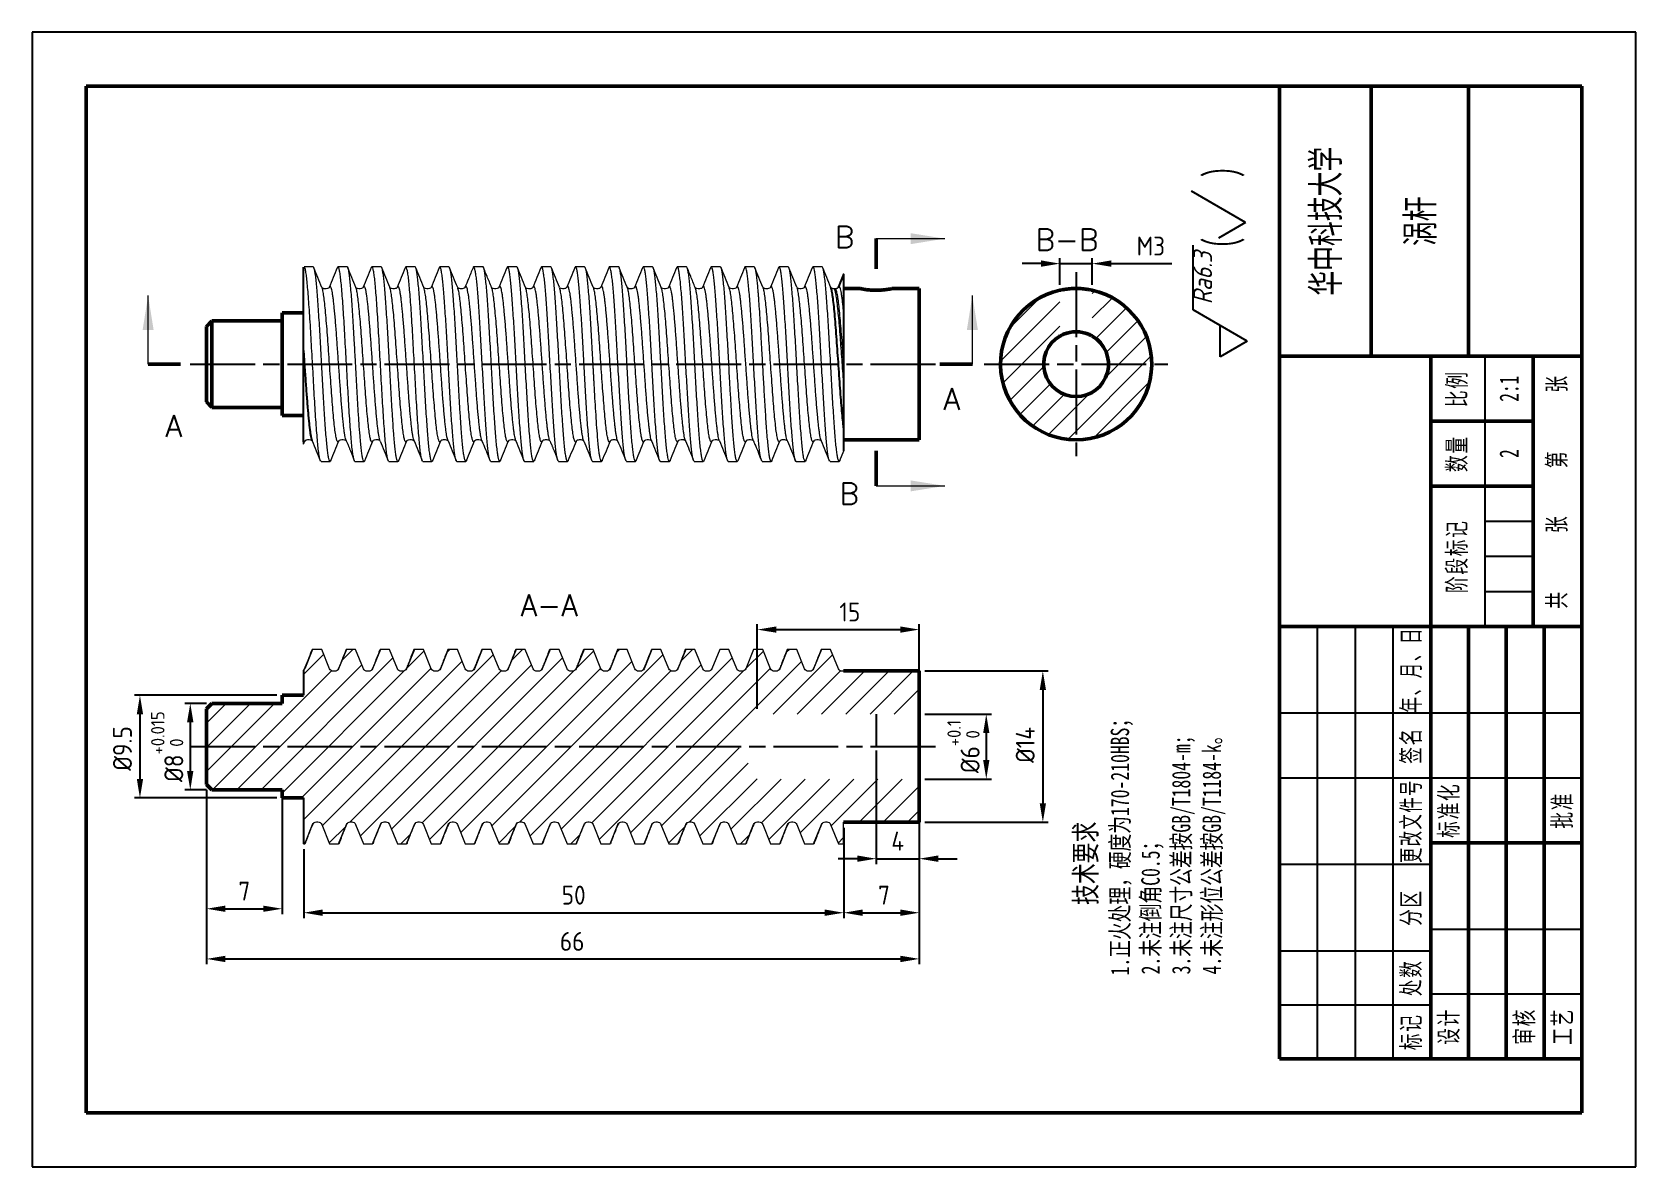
# Model space of a CAD drawing. Header units: millimetres. Extents: x 538 to 2406, y -113 to 359.
# Drawn here: x 1330 to 1478.5, y 39 to 144 of the extents above; entities that cross this region are included whole.
import ezdxf
from ezdxf.enums import TextEntityAlignment as Align

# ---------------------------------------------------------------- set-up
doc = ezdxf.new("R2010")
doc.units = ezdxf.units.MM
doc.header["$LTSCALE"] = 0.5
doc.header["$PDSIZE"] = -5
doc.linetypes.add('AM_ISO08W050', pattern=[18, 12, -1.5, 3, -1.5])
doc.linetypes.add('AM_ISO08W050x2', pattern=[9, 6, -0.75, 1.5, -0.75])
doc.layers.get('0').update_dxf_attribs({"lineweight": 50})
for name, color, linetype, lineweight in [('AM_5', 3, 'Continuous', 25), ('AM_7', 4, 'AM_ISO08W050', 25), ('尺寸线层', 3, 'Continuous', 25), ('粗实线层', 7, 'Continuous', 50), ('细实线层', 7, 'Continuous', 25)]:
    doc.layers.add(name, color=color, linetype=linetype, lineweight=lineweight)
doc.layers.add('尺寸', color=3, linetype='Continuous')
doc.layers.add('尺寸 @ 1', color=3, linetype='Continuous')
doc.styles.get("Standard").update_dxf_attribs({"font": 'isocp.shx', "bigfont": 'gbcbig.shx'})
doc.styles.add('USER2', font='SIMPLEX.SHX')
doc.styles.add('标准', font='', dxfattribs={"width": 0.667})
doc.styles.add('标注', font='gbeitc.shx', dxfattribs={"height": 3.5, "bigfont": 'gbcbig.shx'})
doc.styles.add('汉字', font='STFANGSO.TTF', dxfattribs={"width": 0.707, "height": 3.5})
doc.styles.add('长仿宋体', font='hyswlongfangsong.ttf', dxfattribs={"width": 0.707})
doc.styles.get('标准').set_extended_font_data('宋体')
doc.dimstyles.new('AM_ISO$0', dxfattribs={"dimscale": 0.5, "dimtxt": 3.5, "dimasz": 3.5, "dimexe": 1, "dimexo": 1, "dimgap": 1.5, "dimtad": 1, "dimdsep": 46, "dimtxsty": 'Standard', "dimcen": 0, "dimclrd": 256, "dimclre": 256, "dimclrt": 2, "dimadec": 0, "dimazin": 2, "dimtp": 0.1, "dimtm": 0.1, "dimtfac": 0.71, "dimtdec": 3, "dimtmove": 0, "dimatfit": 3, "dimfxl": 1, "dimlwd": -1, "dimlwe": -1, "dimarcsym": 1})

msp = doc.modelspace()

# ---------------------------------------------------------------- texts
at = {"insert": (1426.56, 51.9128), "char_height": 2.5, "attachment_point": 1, "rotation": 90, "style": '汉字'}
msp.add_mtext_dynamic_manual_height_columns('\\pi11.325;{\\H0.8x;技术要求}\\P\\pi0;    {\\H0.68x;1.正火处理，硬度为170-210HBS；\\P      2.未注倒角C0.5；\\P      3.未注尺寸公差按GB/T1804-m;\\P      4.未注形位公差按GB/T1184-k。}', width=30.949079, gutter_width=12.5, heights=[0], dxfattribs=at)
at = {"layer": '尺寸', "insert": (1438.5064, 123.995), "char_height": 3, "attachment_point": 1, "rotation": 90, "style": '长仿宋体'}
msp.add_mtext_dynamic_manual_height_columns('(     )', width=22.132968, gutter_width=17.5, heights=[0], dxfattribs=at)
at = {"layer": '粗实线层', "lineweight": 50, "char_height": 2, "attachment_point": 1, "style": 'USER2'}
for s, insert in [('B', (1404.3447, 126.047)), ('B-B', (1422.9233, 125.7952)), ('A', (1414.397, 111.0608)), ('A', (1342.3627, 108.5657)), ('B', (1404.7712, 102.2842)), ('A-A', (1375.2429, 91.9631))]:
    msp.add_mtext_dynamic_manual_height_columns(s, width=3.622907, gutter_width=6.25, heights=[0], dxfattribs=dict(at, insert=insert))

# ---------------------------------------------------------------- blocks, each defined once
blk = doc.blocks.new('$CAXA_FRAME_13B17AC1$')
at = {"layer": '粗实线层'}
for p, q in [((95, 138.5), (-95, 138.5)), ((-95, 138.5), (-95, -138.5)), ((95, -138.5), (95, 138.5)), ((-95, -138.5), (95, -138.5))]:
    blk.add_line(p, q, dxfattribs=at)
at = {"layer": '细实线层'}
for p, q in [((105, 148.5), (-105, 148.5)), ((-105, 148.5), (-105, -148.5)), ((105, -148.5), (105, 148.5)), ((-105, -148.5), (105, -148.5))]:
    blk.add_line(p, q, dxfattribs=at)
blk = doc.blocks.new('$CAXA_TITLE_151E506F$')
at = {"layer": '粗实线层'}
for p, q in [((0, 56), (-180, 56)), ((-180, 56), (-180, 0)), ((-100, 56), (-100, 0)), ((-50, 56), (-50, 0)), ((0, 0), (0, 56)), ((0, 39), (-50, 39)), ((-50, 28), (-180, 28)), ((-140, 28), (-140, 0)), ((-74, 28), (-74, 9)), ((-62, 28), (-62, 9)), ((-100, 21), (-180, 21)), ((0, 21), (-50, 21)), ((-100, 14), (-180, 14)), ((-50, 9), (-100, 9)), ((-100, 7), (-180, 7)), ((0, 0), (-180, 0))]:
    blk.add_line(p, q, dxfattribs=at)
at = {"layer": '细实线层'}
for p, q in [((-170, 56), (-170, 28)), ((-160, 56), (-160, 28)), ((-144, 56), (-144, 28)), ((-128, 56), (-128, 0)), ((-116, 56), (-116, 0)), ((-100, 49), (-180, 49)), ((-100, 42), (-180, 42)), ((-100, 35), (-180, 35)), ((-168, 28), (-168, 0)), ((-156, 28), (-156, 0)), ((-50, 18), (-100, 18)), ((-93.5, 18), (-93.5, 9)), ((-87, 18), (-87, 9)), ((-80.5, 18), (-80.5, 9))]:
    blk.add_line(p, q, dxfattribs=at)
at = {"layer": '尺寸线层', "attachment_point": 5, "line_spacing_factor": 1.369753, "style": '标准'}
for s, insert, char_height, width in [('\\T1.1;标记', (-175, 31.5), 3.405, 18), ('\\T1.1;处数', (-165, 31.5), 3.405, 18), ('\\T1.1;分区', (-152, 31.5), 3.405, 30), ('\\T1.1;{\\W0.60886;更改文件号}', (-136, 31.5), 3.4054, 30), ('\\T1.1;签名', (-122, 31.5), 3.405, 22), ('\\T1.1;{\\W0.622239;年、月、日}', (-108, 31.5), 3.4054, 30), ('\\T1.1;设计', (-174, 24.5), 3.405, 22), ('\\T1.1;标准化', (-134, 24.5), 3.405, 22), ('\\T1.1;阶段标记', (-87, 23), 3.405, 50), ('{\\T1.1;数量}', (-68, 23), 3.405, 22), ('\\T1.1;比例', (-56, 23), 3.405, 22), ('\\T1.1;审核', (-174, 10.5), 3.405, 22), ('\\T1.1;共', (-95, 4.5), 3.405, 8), ('\\T1.1;张', (-81, 4.5), 3.405, 8), ('\\T1.1;第', (-69, 4.5), 3.405, 8), ('\\T1.1;张', (-55, 4.5), 3.405, 8), ('\\T1.1;工艺', (-174, 3.5), 3.405, 22), ('\\T1.1;批准', (-134, 3.5), 3.405, 22)]:
    blk.add_mtext(s, dxfattribs=dict(at, insert=insert, char_height=char_height, width=width))
at = {"layer": '尺寸线层', "style": '标准'}
for tag, height, width, p in [('标记C', 3.54, 0.667, (-175, 52.5)), ('处数C', 3.54, 0.667, (-165, 52.5)), ('分区C', 3.54, 0.667, (-152, 52.5)), ('更改文件号C', 3.54, 0.512156, (-136, 52.5)), ('更改签名C', 3.54, 0.459969, (-122, 52.5)), ('更改日期C', 3.54, 0.62723, (-108, 52.5)), ('单位名称', 5.05, 0.667, (-25, 47.5)), ('标记B', 3.54, 0.667, (-175, 45.5)), ('处数B', 3.54, 0.667, (-165, 45.5)), ('分区B', 3.54, 0.667, (-152, 45.5)), ('更改文件号B', 3.54, 0.512156, (-136, 45.5)), ('更改签名B', 3.54, 0.459969, (-122, 45.5)), ('更改日期B', 3.54, 0.62723, (-108, 45.5)), ('材料名称', 5.05, 0.667, (-75, 42)), ('标记A', 3.54, 0.667, (-175, 38.5)), ('处数A', 3.54, 0.667, (-165, 38.5)), ('分区A', 3.54, 0.667, (-152, 38.5)), ('更改文件号A', 3.54, 0.512156, (-136, 38.5)), ('更改签名A', 3.54, 0.459969, (-122, 38.5)), ('更改日期A', 3.54, 0.62723, (-108, 38.5)), ('图纸名称', 5.05, 0.667, (-25, 30)), ('设计', 3.54, 0.667, (-162, 24.5)), ('设计日期', 3.54, 0.667, (-148, 24.5)), ('标准化', 3.54, 0.667, (-122, 24.5)), ('标准化日期', 3.54, 0.569556, (-108, 24.5)), ('阶段标记S', 3.54, 0.229984, (-96.75, 13.5)), ('阶段标记A', 3.54, 0.229984, (-90.25, 13.5)), ('阶段标记B', 3.54, 0.229984, (-83.75, 13.5)), ('阶段标记C', 3.54, 0.229984, (-77.25, 13.5)), ('重量', 3.54, 0.667, (-68, 13.5)), ('图纸比例', 3.54, 0.524733, (-56, 13.5)), ('审核', 3.54, 0.667, (-162, 10.5)), ('审核日期', 3.54, 0.667, (-148, 10.5)), ('图纸编号', 5.05, 0.667, (-25.07, 9.53)), ('页数', 3.54, 0.667, (-88, 4.5)), ('页码', 3.54, 0.667, (-62, 4.5)), ('工艺', 3.54, 0.667, (-162, 3.5)), ('工艺日期', 3.54, 0.667, (-148, 3.5)), ('批准', 3.54, 0.667, (-122, 3.5)), ('批准日期', 3.54, 0.667, (-108, 3.5))]:
    blk.add_attdef(tag, text='', height=height, dxfattribs=dict(at, width=width)).set_placement(p, align=Align.MIDDLE_CENTER)
blk = doc.blocks.new('去材料表面')
at = {"lineweight": -2}
for p, q in [((0, 0), (5.77, 10)), ((5.77, 10), (17.77, 10)), ((0, 0), (-2.89, 5)), ((-2.89, 5), (2.89, 5))]:
    blk.add_line(p, q, dxfattribs=at)
at = {"lineweight": -2, "style": '标注'}
blk.add_attdef('CCD', text='', height=3.5, dxfattribs=at).set_placement((11.66, 10.01), align=Align.TOP_CENTER)
blk = doc.blocks.new('基本符号')
at = {"lineweight": -2}
for q in [(5.77, 10), (-2.89, 5)]:
    blk.add_line((0, 0), q, dxfattribs=at)
blk = doc.blocks.new('*D156')
at = {"layer": 'AM_5', "linetype": 'ByBlock', "transparency": 16777216}
for p, q in [((1423.44, 122.58), (1421.69, 122.58)), ((1425.19, 120.62), (1425.19, 123.08)), ((1425.19, 122.58), (1428.19, 122.58)), ((1428.19, 120.62), (1428.19, 123.08)), ((1429.94, 122.58), (1435.54, 122.58))]:
    blk.add_line(p, q, dxfattribs=at)
at = {"layer": 'AM_5', "lineweight": 50, "transparency": 16777216}
for points in [[(1423.44, 122.88), (1423.44, 122.29), (1425.19, 122.58)], [(1429.94, 122.88), (1429.94, 122.29), (1428.19, 122.58)]]:
    blk.add_solid(points, dxfattribs=at)
at = {"layer": 'Defpoints', "color": 0, "lineweight": 50, "transparency": 16777216}
for p in [(1428.19, 122.58), (1425.19, 120.12), (1428.19, 120.12)]:
    blk.add_point(p, dxfattribs=at)
at = {"layer": 'AM_5', "color": 2, "transparency": 16777216, "insert": (1433.61, 124.21), "char_height": 1.75, "attachment_point": 5}
blk.add_mtext('M3', dxfattribs=at)
blk = doc.blocks.new('*D157')
at = {"layer": 'AM_5', "linetype": 'ByBlock', "transparency": 16777216}
for p, q in [((1346.17, 73.89), (1346.17, 57.75)), ((1412.17, 70.39), (1412.17, 57.75)), ((1347.92, 58.25), (1410.42, 58.25))]:
    blk.add_line(p, q, dxfattribs=at)
at = {"layer": 'AM_5', "lineweight": 50, "transparency": 16777216}
for points in [[(1347.92, 58.54), (1347.92, 57.95), (1346.17, 58.25)], [(1410.42, 58.54), (1410.42, 57.95), (1412.17, 58.25)]]:
    blk.add_solid(points, dxfattribs=at)
at = {"layer": 'Defpoints', "color": 0, "lineweight": 50, "transparency": 16777216}
for p in [(1346.17, 74.39), (1412.17, 70.89), (1412.17, 58.25)]:
    blk.add_point(p, dxfattribs=at)
at = {"layer": 'AM_5', "color": 2, "transparency": 16777216, "insert": (1380.03, 59.87), "char_height": 1.75, "attachment_point": 5}
blk.add_mtext('66', dxfattribs=at)
blk = doc.blocks.new('*D158')
at = {"layer": 'AM_5', "linetype": 'ByBlock', "transparency": 16777216}
for p, q in [((1412.67, 84.89), (1424.11, 84.89)), ((1423.61, 83.14), (1423.61, 72.64)), ((1412.67, 70.89), (1424.11, 70.89))]:
    blk.add_line(p, q, dxfattribs=at)
at = {"layer": 'AM_5', "lineweight": 50, "transparency": 16777216}
for points in [[(1423.32, 83.14), (1423.9, 83.14), (1423.61, 84.89)], [(1423.32, 72.64), (1423.9, 72.64), (1423.61, 70.89)]]:
    blk.add_solid(points, dxfattribs=at)
at = {"layer": 'Defpoints', "color": 0, "lineweight": 50, "transparency": 16777216}
for p in [(1412.17, 84.89), (1412.17, 70.89), (1423.61, 70.89)]:
    blk.add_point(p, dxfattribs=at)
at = {"layer": 'AM_5', "color": 2, "transparency": 16777216, "insert": (1421.98, 78.05), "char_height": 1.75, "attachment_point": 5, "rotation": 90}
blk.add_mtext('%%C14', dxfattribs=at)
blk = doc.blocks.new('*D159')
at = {"layer": 'AM_5', "linetype": 'ByBlock', "transparency": 16777216}
for p, q in [((1405.17, 70.39), (1405.17, 62.02)), ((1412.17, 70.39), (1412.17, 62.02)), ((1406.92, 62.52), (1410.42, 62.52))]:
    blk.add_line(p, q, dxfattribs=at)
at = {"layer": 'AM_5', "lineweight": 50, "transparency": 16777216}
for points in [[(1406.92, 62.82), (1406.92, 62.23), (1405.17, 62.52)], [(1410.42, 62.82), (1410.42, 62.23), (1412.17, 62.52)]]:
    blk.add_solid(points, dxfattribs=at)
at = {"layer": 'Defpoints', "color": 0, "lineweight": 50, "transparency": 16777216}
for p in [(1405.17, 70.89), (1412.17, 70.89), (1412.17, 62.52)]:
    blk.add_point(p, dxfattribs=at)
at = {"layer": 'AM_5', "color": 2, "transparency": 16777216, "insert": (1408.9, 64.15), "char_height": 1.75, "attachment_point": 5}
blk.add_mtext('7', dxfattribs=at)
blk = doc.blocks.new('*D160')
at = {"layer": 'AM_5', "linetype": 'ByBlock', "transparency": 16777216}
for p, q in [((1346.17, 73.89), (1346.17, 62.39)), ((1353.17, 73.39), (1353.17, 62.39)), ((1347.92, 62.89), (1351.42, 62.89))]:
    blk.add_line(p, q, dxfattribs=at)
at = {"layer": 'AM_5', "lineweight": 50, "transparency": 16777216}
for points in [[(1347.92, 63.18), (1347.92, 62.6), (1346.17, 62.89)], [(1351.42, 63.18), (1351.42, 62.6), (1353.17, 62.89)]]:
    blk.add_solid(points, dxfattribs=at)
at = {"layer": 'Defpoints', "color": 0, "lineweight": 50, "transparency": 16777216}
for p in [(1346.17, 74.39), (1353.17, 73.89), (1353.17, 62.89)]:
    blk.add_point(p, dxfattribs=at)
at = {"layer": 'AM_5', "color": 2, "transparency": 16777216, "insert": (1349.67, 64.52), "char_height": 1.75, "attachment_point": 5}
blk.add_mtext('7', dxfattribs=at)
blk = doc.blocks.new('*D161')
at = {"layer": 'AM_5', "linetype": 'ByBlock', "transparency": 16777216}
for p, q in [((1355.17, 68.39), (1355.17, 62.02)), ((1405.17, 68.39), (1405.17, 62.02)), ((1356.92, 62.52), (1403.42, 62.52))]:
    blk.add_line(p, q, dxfattribs=at)
at = {"layer": 'AM_5', "lineweight": 50, "transparency": 16777216}
for points in [[(1356.92, 62.82), (1356.92, 62.23), (1355.17, 62.52)], [(1403.42, 62.82), (1403.42, 62.23), (1405.17, 62.52)]]:
    blk.add_solid(points, dxfattribs=at)
at = {"layer": 'Defpoints', "color": 0, "lineweight": 50, "transparency": 16777216}
for p in [(1355.17, 68.89), (1405.17, 68.89), (1405.17, 62.52)]:
    blk.add_point(p, dxfattribs=at)
at = {"layer": 'AM_5', "color": 2, "transparency": 16777216, "insert": (1380.17, 64.15), "char_height": 1.75, "attachment_point": 5}
blk.add_mtext('50', dxfattribs=at)
blk = doc.blocks.new('*D162')
at = {"layer": 'AM_5', "linetype": 'ByBlock', "transparency": 16777216}
for p, q in [((1352.67, 82.64), (1339.51, 82.64)), ((1340.01, 80.89), (1340.01, 74.89)), ((1352.67, 73.14), (1339.51, 73.14))]:
    blk.add_line(p, q, dxfattribs=at)
at = {"layer": 'AM_5', "lineweight": 50, "transparency": 16777216}
for points in [[(1339.72, 80.89), (1340.3, 80.89), (1340.01, 82.64)], [(1339.72, 74.89), (1340.3, 74.89), (1340.01, 73.14)]]:
    blk.add_solid(points, dxfattribs=at)
at = {"layer": 'Defpoints', "color": 0, "lineweight": 50, "transparency": 16777216}
for p in [(1353.17, 82.64), (1340.01, 73.14), (1353.17, 73.14)]:
    blk.add_point(p, dxfattribs=at)
at = {"layer": 'AM_5', "color": 2, "transparency": 16777216, "insert": (1338.39, 77.72), "char_height": 1.75, "attachment_point": 5, "rotation": 90}
blk.add_mtext('%%C9.5', dxfattribs=at)
blk = doc.blocks.new('*D163')
at = {"layer": 'AM_5', "linetype": 'ByBlock', "transparency": 16777216}
for p, q in [((1346.17, 81.89), (1344.17, 81.89)), ((1344.67, 80.14), (1344.67, 75.64)), ((1346.17, 73.89), (1344.17, 73.89))]:
    blk.add_line(p, q, dxfattribs=at)
at = {"layer": 'AM_5', "lineweight": 50, "transparency": 16777216}
for points in [[(1344.37, 80.14), (1344.96, 80.14), (1344.67, 81.89)], [(1344.37, 75.64), (1344.96, 75.64), (1344.67, 73.89)]]:
    blk.add_solid(points, dxfattribs=at)
at = {"layer": 'Defpoints', "color": 0, "lineweight": 50, "transparency": 16777216}
for p in [(1346.67, 81.89), (1344.67, 73.89), (1346.67, 73.89)]:
    blk.add_point(p, dxfattribs=at)
at = {"layer": 'AM_5', "color": 2, "transparency": 16777216, "insert": (1342.53, 77.89), "char_height": 1.75, "attachment_point": 5, "rotation": 90}
blk.add_mtext('%%C8{}{\\H0.71x;\\C3;\\S+0.015^  0;}', dxfattribs=at)
blk = doc.blocks.new('*D164')
at = {"layer": 'AM_5', "linetype": 'ByBlock', "transparency": 16777216}
for p, q in [((1412.67, 80.89), (1418.87, 80.89)), ((1418.37, 79.14), (1418.37, 76.64)), ((1412.67, 74.89), (1418.87, 74.89))]:
    blk.add_line(p, q, dxfattribs=at)
at = {"layer": 'AM_5', "lineweight": 50, "transparency": 16777216}
for points in [[(1418.08, 79.14), (1418.66, 79.14), (1418.37, 80.89)], [(1418.08, 76.64), (1418.66, 76.64), (1418.37, 74.89)]]:
    blk.add_solid(points, dxfattribs=at)
at = {"layer": 'Defpoints', "color": 0, "lineweight": 50, "transparency": 16777216}
for p in [(1412.17, 80.89), (1412.17, 74.89), (1418.37, 74.89)]:
    blk.add_point(p, dxfattribs=at)
at = {"layer": 'AM_5', "color": 2, "transparency": 16777216, "insert": (1416.26, 77.89), "char_height": 1.75, "attachment_point": 5, "rotation": 90}
blk.add_mtext('%%C6{}{\\H0.71x;\\C3;\\S+0.1^  0;}', dxfattribs=at)
blk = doc.blocks.new('*D165')
at = {"layer": 'AM_5', "linetype": 'ByBlock', "transparency": 16777216}
for p, q in [((1397.17, 81.39), (1397.17, 89.22)), ((1412.17, 81.39), (1412.17, 89.22)), ((1398.92, 88.72), (1410.42, 88.72))]:
    blk.add_line(p, q, dxfattribs=at)
at = {"layer": 'AM_5', "lineweight": 50, "transparency": 16777216}
for points in [[(1398.92, 89.01), (1398.92, 88.43), (1397.17, 88.72)], [(1410.42, 89.01), (1410.42, 88.43), (1412.17, 88.72)]]:
    blk.add_solid(points, dxfattribs=at)
at = {"layer": 'Defpoints', "color": 0, "lineweight": 50, "transparency": 16777216}
for p in [(1412.17, 88.72), (1397.17, 80.89), (1412.17, 80.89)]:
    blk.add_point(p, dxfattribs=at)
at = {"layer": 'AM_5', "color": 2, "transparency": 16777216, "insert": (1405.74, 90.35), "char_height": 1.75, "attachment_point": 5}
blk.add_mtext('15', dxfattribs=at)
blk = doc.blocks.new('*D224')
at = {"layer": 'AM_5', "linetype": 'ByBlock', "transparency": 16777216}
for p, q in [((1408.17, 77.39), (1408.17, 67.02)), ((1412.17, 77.39), (1412.17, 67.02)), ((1406.42, 67.52), (1404.67, 67.52)), ((1408.17, 67.52), (1412.17, 67.52)), ((1413.92, 67.52), (1415.67, 67.52))]:
    blk.add_line(p, q, dxfattribs=at)
at = {"layer": 'AM_5', "lineweight": 50, "transparency": 16777216}
for points in [[(1406.42, 67.82), (1406.42, 67.23), (1408.17, 67.52)], [(1413.92, 67.82), (1413.92, 67.23), (1412.17, 67.52)]]:
    blk.add_solid(points, dxfattribs=at)
at = {"layer": 'Defpoints', "color": 0, "lineweight": 50, "transparency": 16777216}
for p in [(1408.17, 77.89), (1412.17, 77.89), (1412.17, 67.52)]:
    blk.add_point(p, dxfattribs=at)
at = {"layer": 'AM_5', "color": 2, "transparency": 16777216, "insert": (1410.17, 69.15), "char_height": 1.75, "attachment_point": 5}
blk.add_mtext('4', dxfattribs=at)

# ---------------------------------------------------------------- dimensions: what is measured, and where the dimension line sits
at = {"layer": 'AM_5'}
dim = msp.add_linear_dim(base=(1428.1878, 122.5839), p1=(1425.1881, 120.1167), p2=(1428.1878, 120.1167), text='M<>', dimstyle='AM_ISO$0', override={"dimpost": ''}, dxfattribs=at)
dim.commit()
dim.dimension.update_dxf_attribs({"geometry": '*D156', "text_midpoint": (1433.6116, 124.2089)})
for base, p1, p2, picture, middle in [((1412.1661, 88.7232), (1397.1661, 80.893), (1412.1661, 80.893), '*D165', (1405.7415, 88.7232)), ((1412.1661, 58.2457), (1346.1661, 74.393), (1412.1661, 70.893), '*D157', (1380.03, 58.2457)), ((1412.1661, 62.5244), (1405.1661, 70.893), (1412.1661, 70.893), '*D159', (1408.8979, 62.5244))]:
    dim = msp.add_linear_dim(base=base, p1=p1, p2=p2, dimstyle='AM_ISO$0', dxfattribs=at)
    dim.commit()
    dim.dimension.update_dxf_attribs({"geometry": picture, "text_midpoint": middle, "dimtype": 160})
dim = msp.add_linear_dim(base=(1423.6081, 70.893), p1=(1412.1661, 84.893), p2=(1412.1661, 70.893), angle=90, text='%%C<>', dimstyle='AM_ISO$0', dxfattribs=at)
dim.commit()
dim.dimension.update_dxf_attribs({"geometry": '*D158', "text_midpoint": (1423.6081, 78.0501), "dimtype": 160})
for base, p1, p2, text, override, picture, middle in [((1344.6661, 73.893), (1346.6661, 81.893), (1346.6661, 73.893), '%%C<>{}{\\H0.71x;\\C3;\\S+0.015^  0;}', {"dimpost": ''}, '*D163', (1344.6661, 77.893)), ((1340.012, 73.143), (1353.1661, 82.643), (1353.1661, 73.143), '%%C<>', {"dimpost": ''}, '*D162', (1340.012, 77.7164)), ((1418.3689, 74.893), (1412.1661, 80.893), (1412.1661, 74.893), '%%C<>{}{\\H0.71x;\\C3;\\S+0.1^  0;}', {"dimtm": 0}, '*D164', (1418.3689, 77.893))]:
    dim = msp.add_linear_dim(base=base, p1=p1, p2=p2, angle=90, text=text, dimstyle='AM_ISO$0', override=override, dxfattribs=at)
    dim.commit()
    dim.dimension.update_dxf_attribs({"geometry": picture, "text_midpoint": middle, "dimtype": 160})
dim = msp.add_linear_dim(base=(1412.1661, 67.5244), p1=(1408.1661, 77.893), p2=(1412.1661, 77.893), angle=0, dimstyle='AM_ISO$0', override={"dimpost": ''}, dxfattribs=at)
dim.commit()
dim.dimension.update_dxf_attribs({"geometry": '*D224', "text_midpoint": (1410.1661, 69.1494)})
for base, p1, p2, picture, middle in [((1353.1661, 62.893), (1346.1661, 74.393), (1353.1661, 73.893), '*D160', (1349.6661, 64.518)), ((1405.1661, 62.5244), (1355.1661, 68.893), (1405.1661, 68.893), '*D161', (1380.1661, 64.1494))]:
    dim = msp.add_linear_dim(base=base, p1=p1, p2=p2, dimstyle='AM_ISO$0', override={"dimpost": ''}, dxfattribs=at)
    dim.commit()
    dim.dimension.update_dxf_attribs({"geometry": picture, "text_midpoint": middle})

# ---------------------------------------------------------------- hatches: boundary and pattern name
at = {"linetype": 'Continuous', "lineweight": 0}
h = msp.add_hatch(dxfattribs=at)
h.set_pattern_fill('ANSI31', scale=0.5, style=0)
h.set_pattern_definition([(45, (1274.6708, 24.6633), (-1.122532, 1.122532), [])])
edge = h.paths.add_edge_path(flags=0)
edge.add_line((1425.1881, 115.8774), (1425.1881, 120.1167))
edge.add_arc((1426.688, 113.2793), 7, 102.372263, 437.627737)
edge.add_line((1428.1878, 120.1167), (1428.1878, 115.8774))
edge.add_arc((1426.688, 113.2793), 3, -240.003585, 60.003585, ccw=False)

# ---------------------------------------------------------------- linework, layer by layer
at = {"color": 7, "linetype": 'Continuous', "lineweight": 0}
for p, q in [((1408.1882, 124.8912), (1414.5382, 124.8912)), ((1340.7664, 113.2793), (1340.7664, 119.6293)), ((1417.0838, 113.2793), (1417.0838, 119.6293)), ((1408.1882, 102.0155), (1414.5382, 102.0155)), ((1355.1661, 84.5759), (1357.0219, 86.4318)), ((1356.8824, 70.5768), (1372.732, 86.4264)), ((1358.7307, 85.8955), (1359.7282, 86.893)), ((1364.707, 85.1366), (1366.3187, 86.7483)), ((1368.4573, 86.6419), (1368.7085, 86.893)), ((1372.5925, 70.5715), (1388.4421, 86.4211)), ((1374.4336, 85.8829), (1375.4437, 86.893)), ((1380.4099, 85.124), (1382.0288, 86.7429)), ((1384.1602, 86.6293), (1384.4239, 86.893)), ((1390.1365, 85.8704), (1391.1591, 86.893)), ((1396.1127, 85.1114), (1397.7389, 86.7376)), ((1398.6295, 80.893), (1404.1523, 86.4158)), ((1399.8631, 86.6167), (1400.1394, 86.893)), ((1346.7282, 73.893), (1357.7428, 84.9076)), ((1348.9733, 73.893), (1360.5518, 85.4715)), ((1351.2183, 73.893), (1363.4353, 86.1099)), ((1353.1661, 73.5957), (1364.4575, 84.8871)), ((1354.9585, 73.143), (1366.9652, 85.1497)), ((1355.1661, 71.1056), (1369.8486, 85.7881)), ((1359.468, 70.9174), (1373.4559, 84.9052)), ((1360.4123, 69.6166), (1376.2619, 85.4662)), ((1363.2957, 70.2549), (1379.1454, 86.1046)), ((1366.1337, 70.8478), (1380.1766, 84.8908)), ((1366.8256, 69.2947), (1382.6753, 85.1444)), ((1369.7091, 69.9331), (1385.5587, 85.7827)), ((1375.1838, 70.9177), (1389.169, 84.9029)), ((1376.1224, 69.6112), (1391.9721, 85.4609)), ((1379.0058, 70.2496), (1394.8555, 86.0993)), ((1381.8461, 70.8448), (1395.8964, 84.8951)), ((1382.5358, 69.2894), (1398.3854, 85.139)), ((1385.4192, 69.9278), (1401.2688, 85.7774)), ((1400.8746, 80.893), (1404.8822, 84.9007)), ((1403.1196, 80.893), (1407.1196, 84.893)), ((1405.3647, 80.893), (1409.3647, 84.893)), ((1407.6097, 80.893), (1411.6097, 84.893)), ((1409.8548, 80.893), (1412.1661, 83.2043)), ((1346.1661, 80.0661), (1347.993, 81.893)), ((1346.1661, 77.821), (1350.2381, 81.893)), ((1346.1661, 75.5759), (1352.4831, 81.893)), ((1353.1661, 82.5759), (1353.2331, 82.643)), ((1412.0999, 80.893), (1412.1661, 80.9592)), ((1388.3026, 70.5661), (1395.5056, 77.7691)), ((1390.8995, 70.9179), (1396.3273, 76.3458)), ((1391.8325, 69.6059), (1397.1491, 74.9225)), ((1394.716, 70.2443), (1399.3647, 74.893)), ((1397.5584, 70.8416), (1401.6097, 74.893)), ((1398.2459, 69.2841), (1403.8548, 74.893)), ((1401.1293, 69.9224), (1406.0999, 74.893)), ((1404.0127, 70.5608), (1408.3449, 74.893)), ((1406.59, 70.893), (1410.59, 74.893)), ((1408.8351, 70.893), (1412.1661, 74.224)), ((1411.0801, 70.893), (1412.1661, 71.979)), ((1357.5289, 68.9782), (1359.0597, 70.5091)), ((1373.239, 68.9729), (1374.7626, 70.4965)), ((1388.9491, 68.9675), (1390.4655, 70.4839)), ((1355.1986, 68.893), (1355.3094, 69.0038)), ((1364.1789, 68.893), (1365.036, 69.7501)), ((1370.914, 68.893), (1371.0123, 68.9912)), ((1379.8943, 68.893), (1380.7389, 69.7376)), ((1386.6295, 68.893), (1386.7152, 68.9787)), ((1395.6097, 68.893), (1396.4418, 69.725)), ((1402.3449, 68.893), (1402.418, 68.9661)), ((1404.6592, 68.9622), (1405.1661, 69.4691))]:
    msp.add_line(p, q, dxfattribs=at)
at = {"color": 7, "linetype": 'Continuous', "lineweight": 15}
for p, q in [((1356.0564, 122.2793), (1355.2071, 122.2793)), ((1359.1979, 122.2793), (1358.3486, 122.2793)), ((1362.3395, 122.2793), (1361.4903, 122.2793)), ((1365.4809, 122.2793), (1364.6319, 122.2793)), ((1368.6227, 122.2793), (1367.7734, 122.2793)), ((1371.7641, 122.2793), (1370.915, 122.2793)), ((1374.9057, 122.2793), (1374.0568, 122.2793)), ((1378.047, 122.2793), (1377.1982, 122.2793)), ((1381.1834, 122.2793), (1380.34, 122.2793)), ((1384.3305, 122.2793), (1383.4814, 122.2793)), ((1387.4721, 122.2793), (1386.6231, 122.2793)), ((1390.6133, 122.2793), (1389.7646, 122.2793)), ((1393.7528, 122.2793), (1392.9063, 122.2793)), ((1396.8937, 122.2793), (1396.0478, 122.2793)), ((1400.0292, 122.2793), (1399.1895, 122.2793)), ((1403.1702, 122.2793), (1402.331, 122.2793)), ((1356.8666, 120.3706), (1356.8616, 120.3763)), ((1357.5394, 120.3724), (1357.5363, 120.3648)), ((1359.9985, 120.3726), (1359.9955, 120.3773)), ((1366.2872, 120.3605), (1366.2803, 120.3826)), ((1370.1113, 120.385), (1370.1036, 120.3692)), ((1372.5766, 120.3695), (1372.5699, 120.3757)), ((1375.7174, 120.3715), (1375.7105, 120.378)), ((1378.8589, 120.3701), (1378.8532, 120.3754)), ((1379.5348, 120.383), (1379.529, 120.3685)), ((1381.9935, 120.3663), (1381.9883, 120.3743)), ((1385.8138, 120.3724), (1385.8106, 120.3651)), ((1388.2771, 120.3648), (1388.2715, 120.383)), ((1394.5624, 120.3813), (1394.5557, 120.3882)), ((1397.6998, 120.3576), (1397.6975, 120.3628)), ((1400.8405, 120.3628), (1400.838, 120.3675)), ((1400.8501, 120.37), (1400.8443, 120.3753)), ((1403.9865, 120.3631), (1403.9825, 120.3693)), ((1357.2636, 120.2543), (1357.1348, 120.2543)), ((1360.4054, 120.2543), (1360.2767, 120.2543)), ((1363.5471, 120.2543), (1363.4184, 120.2543)), ((1366.6886, 120.2543), (1366.5599, 120.2543)), ((1369.8301, 120.2543), (1369.7014, 120.2543)), ((1372.9716, 120.2543), (1372.8429, 120.2543)), ((1376.1131, 120.2543), (1375.9844, 120.2543)), ((1379.2547, 120.2543), (1379.126, 120.2543)), ((1382.3966, 120.2543), (1382.2679, 120.2543)), ((1385.5382, 120.2543), (1385.4095, 120.2543)), ((1388.6797, 120.2543), (1388.551, 120.2543)), ((1391.8212, 120.2543), (1391.6925, 120.2543)), ((1394.9627, 120.2543), (1394.834, 120.2543)), ((1398.1042, 120.2543), (1397.9755, 120.2543)), ((1401.2459, 120.2543), (1401.1172, 120.2543)), ((1404.3877, 120.2543), (1404.259, 120.2543)), ((1355.1677, 105.8818), (1355.2894, 106.1787)), ((1355.564, 106.3043), (1355.6927, 106.3043)), ((1358.4323, 106.2029), (1358.4282, 106.1912)), ((1358.7057, 106.3043), (1358.8345, 106.3043)), ((1361.8476, 106.3043), (1361.9763, 106.3043)), ((1362.2557, 106.1736), (1362.2502, 106.1884)), ((1364.9891, 106.3043), (1365.1179, 106.3043)), ((1367.858, 106.2033), (1367.8552, 106.1981)), ((1368.1306, 106.3043), (1368.2593, 106.3043)), ((1368.5403, 106.1728), (1368.5322, 106.1929)), ((1371.2721, 106.3043), (1371.4009, 106.3043)), ((1374.4136, 106.3043), (1374.5423, 106.3043)), ((1374.8179, 106.187), (1374.8151, 106.1932)), ((1377.5552, 106.3043), (1377.6839, 106.3043)), ((1377.9611, 106.1771), (1377.9574, 106.1879)), ((1380.4211, 106.1959), (1380.4172, 106.1845)), ((1380.6969, 106.3043), (1380.8256, 106.3043)), ((1381.1051, 106.1771), (1381.0996, 106.1884)), ((1383.5658, 106.2084), (1383.5626, 106.2)), ((1383.8387, 106.3043), (1383.9674, 106.3043)), ((1386.9803, 106.3043), (1387.109, 106.3043)), ((1390.1217, 106.3043), (1390.2505, 106.3043)), ((1392.9907, 106.1949), (1392.981, 106.1798)), ((1393.2633, 106.3043), (1393.392, 106.3043)), ((1396.4047, 106.3043), (1396.5335, 106.3043)), ((1396.8147, 106.1742), (1396.8088, 106.1873)), ((1399.2716, 106.1899), (1399.2665, 106.1735)), ((1399.5463, 106.3043), (1399.675, 106.3043)), ((1402.4153, 106.2045), (1402.411, 106.1919)), ((1402.6881, 106.3043), (1402.8168, 106.3043)), ((1403.0921, 106.1856), (1403.09, 106.1898)), ((1356.7779, 104.2793), (1357.6142, 104.2793)), ((1359.9196, 104.2793), (1360.7563, 104.2793)), ((1363.061, 104.2793), (1363.8979, 104.2793)), ((1366.2028, 104.2793), (1367.0479, 104.2793)), ((1369.3443, 104.2793), (1370.1811, 104.2793)), ((1372.4859, 104.2793), (1373.3311, 104.2793)), ((1375.6275, 104.2793), (1376.4726, 104.2793)), ((1378.7691, 104.2793), (1379.6051, 104.2793)), ((1381.9107, 104.2793), (1382.7465, 104.2793)), ((1385.0522, 104.2793), (1385.8975, 104.2793)), ((1388.1939, 104.2793), (1389.039, 104.2793)), ((1391.3354, 104.2793), (1392.1714, 104.2793)), ((1394.4771, 104.2793), (1395.3126, 104.2793)), ((1397.6186, 104.2793), (1398.463, 104.2793)), ((1400.7603, 104.2793), (1401.6081, 104.2793)), ((1403.9017, 104.2793), (1404.7482, 104.2793)), ((1404.8115, 104.3621), (1405.1729, 105.2464)), ((1355.9925, 86.893), (1355.2646, 85.093)), ((1356.835, 86.893), (1355.9925, 86.893)), ((1357.5633, 85.093), (1356.8354, 86.893)), ((1359.1341, 86.893), (1358.4062, 85.093)), ((1359.9762, 86.893), (1359.1341, 86.893)), ((1360.7049, 85.093), (1359.977, 86.893)), ((1362.2757, 86.893), (1361.5478, 85.093)), ((1363.1178, 86.893), (1362.2757, 86.893)), ((1363.8465, 85.093), (1363.1186, 86.893)), ((1365.4173, 86.893), (1364.6894, 85.093)), ((1366.2587, 86.893), (1365.4173, 86.893)), ((1366.9881, 85.093), (1366.2602, 86.893)), ((1368.5589, 86.893), (1367.831, 85.093)), ((1369.401, 86.893), (1368.5589, 86.893)), ((1370.1297, 85.093), (1369.4018, 86.893)), ((1371.7005, 86.893), (1370.9726, 85.093)), ((1372.5419, 86.893), (1371.7005, 86.893)), ((1373.2713, 85.093), (1372.5433, 86.893)), ((1374.8421, 86.893), (1374.1142, 85.093)), ((1375.6835, 86.893), (1374.8421, 86.893)), ((1376.4129, 85.093), (1375.6849, 86.893)), ((1377.9837, 86.893), (1377.2557, 85.093)), ((1378.824, 86.893), (1377.9837, 86.893)), ((1379.5545, 85.093), (1378.8265, 86.893)), ((1381.1253, 86.893), (1380.3973, 85.093)), ((1381.9671, 86.893), (1381.1253, 86.893)), ((1382.696, 85.093), (1381.9681, 86.893)), ((1384.2669, 86.893), (1383.5389, 85.093)), ((1385.1083, 86.893), (1384.2669, 86.893)), ((1385.8376, 85.093), (1385.1097, 86.893)), ((1387.4085, 86.893), (1386.6805, 85.093)), ((1388.2499, 86.893), (1387.4085, 86.893)), ((1388.9792, 85.093), (1388.2513, 86.893)), ((1390.55, 86.893), (1389.8221, 85.093)), ((1391.3904, 86.893), (1390.55, 86.893)), ((1392.1208, 85.093), (1391.3929, 86.893)), ((1393.6916, 86.893), (1392.9637, 85.093)), ((1394.5345, 86.893), (1393.6916, 86.893)), ((1395.2624, 85.093), (1394.5345, 86.893)), ((1396.8332, 86.893), (1396.1053, 85.093)), ((1397.6735, 86.893), (1396.8332, 86.893)), ((1398.404, 85.093), (1397.6761, 86.893)), ((1399.9748, 86.893), (1399.2469, 85.093)), ((1400.82, 86.893), (1399.9748, 86.893)), ((1401.5456, 85.093), (1400.8177, 86.893)), ((1403.1164, 86.893), (1402.3885, 85.093)), ((1403.9618, 86.893), (1403.1164, 86.893)), ((1404.6872, 85.093), (1403.9593, 86.893)), ((1358.0491, 84.868), (1357.9204, 84.868)), ((1361.1907, 84.868), (1361.062, 84.868)), ((1364.3323, 84.868), (1364.2036, 84.868)), ((1367.4739, 84.868), (1367.3452, 84.868)), ((1370.6155, 84.868), (1370.4868, 84.868)), ((1373.7571, 84.868), (1373.6284, 84.868)), ((1376.8987, 84.868), (1376.7699, 84.868)), ((1380.0403, 84.868), (1379.9115, 84.868)), ((1383.1818, 84.868), (1383.0531, 84.868)), ((1386.3234, 84.868), (1386.1947, 84.868)), ((1389.465, 84.868), (1389.3363, 84.868)), ((1392.6066, 84.868), (1392.4779, 84.868)), ((1395.7482, 84.868), (1395.6195, 84.868)), ((1398.8898, 84.868), (1398.7611, 84.868)), ((1402.0314, 84.868), (1401.9027, 84.868)), ((1405.1662, 84.868), (1405.0443, 84.868)), ((1405.1661, 84.893), (1405.1661, 84.868)), ((1405.1661, 84.8674), (1405.1661, 84.868)), ((1355.2646, 68.893), (1355.9925, 70.693)), ((1356.3496, 70.918), (1356.4783, 70.918)), ((1356.8354, 70.693), (1357.5633, 68.893)), ((1358.4062, 68.893), (1359.1341, 70.693)), ((1359.4912, 70.918), (1359.6199, 70.918)), ((1359.977, 70.693), (1360.7049, 68.893)), ((1361.5478, 68.893), (1362.2757, 70.693)), ((1362.6328, 70.918), (1362.7615, 70.918)), ((1363.1186, 70.693), (1363.8465, 68.893)), ((1364.6894, 68.893), (1365.4173, 70.693)), ((1365.7744, 70.918), (1365.9031, 70.918)), ((1366.2602, 70.693), (1366.9881, 68.893)), ((1367.831, 68.893), (1368.5589, 70.693)), ((1368.916, 70.918), (1369.0447, 70.918)), ((1369.4018, 70.693), (1370.1297, 68.893)), ((1370.9725, 68.893), (1371.7005, 70.693)), ((1372.0576, 70.918), (1372.1863, 70.918)), ((1372.5434, 70.693), (1373.2713, 68.893)), ((1374.1141, 68.893), (1374.8421, 70.693)), ((1375.1992, 70.918), (1375.3279, 70.918)), ((1375.6849, 70.693), (1376.4129, 68.893)), ((1377.2557, 68.893), (1377.9837, 70.693)), ((1378.3407, 70.918), (1378.4695, 70.918)), ((1378.8265, 70.693), (1379.5545, 68.893)), ((1380.3973, 68.893), (1381.1253, 70.693)), ((1381.4823, 70.918), (1381.611, 70.918)), ((1381.9681, 70.693), (1382.6961, 68.893)), ((1383.5389, 68.893), (1384.2668, 70.693)), ((1384.6239, 70.918), (1384.7526, 70.918)), ((1385.1097, 70.693), (1385.8377, 68.893)), ((1386.6805, 68.893), (1387.4084, 70.693)), ((1387.7655, 70.918), (1387.8942, 70.918)), ((1388.2513, 70.693), (1388.9792, 68.893)), ((1389.8221, 68.893), (1390.55, 70.693)), ((1390.9071, 70.918), (1391.0358, 70.918)), ((1391.3929, 70.693), (1392.1208, 68.893)), ((1392.9637, 68.893), (1393.6916, 70.693)), ((1394.0487, 70.918), (1394.1774, 70.918)), ((1394.5345, 70.693), (1395.2624, 68.893)), ((1396.1053, 68.893), (1396.8332, 70.693)), ((1397.1903, 70.918), (1397.319, 70.918)), ((1397.6761, 70.693), (1398.404, 68.893)), ((1399.2469, 68.893), (1399.9748, 70.693)), ((1400.3319, 70.918), (1400.4606, 70.918)), ((1400.8177, 70.693), (1401.5456, 68.893)), ((1402.3885, 68.893), (1403.1164, 70.693)), ((1403.4735, 70.918), (1403.6022, 70.918)), ((1403.9593, 70.693), (1404.6872, 68.893)), ((1405.1661, 68.893), (1405.1661, 70.893)), ((1355.1661, 68.893), (1355.2646, 68.893)), ((1357.5633, 68.893), (1358.4062, 68.893)), ((1360.7049, 68.893), (1361.5478, 68.893)), ((1363.8465, 68.893), (1364.6894, 68.893)), ((1366.9881, 68.893), (1367.831, 68.893)), ((1370.1297, 68.893), (1370.9726, 68.893)), ((1373.2713, 68.893), (1374.1141, 68.893)), ((1376.4129, 68.893), (1377.2557, 68.893)), ((1379.5545, 68.893), (1380.3973, 68.893)), ((1382.6961, 68.893), (1383.5389, 68.893)), ((1385.8377, 68.893), (1386.6805, 68.893)), ((1388.9792, 68.893), (1389.8221, 68.893)), ((1392.1208, 68.893), (1392.9637, 68.893)), ((1395.2624, 68.893), (1396.1053, 68.893)), ((1398.404, 68.893), (1399.2469, 68.893)), ((1401.5456, 68.893), (1402.3885, 68.893)), ((1404.6872, 68.893), (1405.1661, 68.893))]:
    msp.add_line(p, q, dxfattribs=at)
at = {"color": 7, "linetype": 'Continuous', "lineweight": 50}
for p, q in [((1406.6719, 120.2793), (1405.1661, 120.2793)), ((1412.1661, 120.2793), (1409.6479, 120.2793)), ((1412.1661, 120.2793), (1412.1661, 106.2793)), ((1355.1661, 118.0293), (1353.1661, 118.0293)), ((1353.1661, 113.2793), (1353.1661, 118.0293)), ((1346.6661, 117.2793), (1346.1661, 116.7793)), ((1346.1661, 113.2793), (1346.1661, 116.7793)), ((1348.1661, 117.2793), (1346.6661, 117.2793)), ((1346.6661, 117.2793), (1346.6661, 113.2793)), ((1353.1661, 117.2793), (1348.1661, 117.2793)), ((1346.1661, 109.7793), (1346.1661, 113.2793)), ((1346.6661, 113.2793), (1346.6661, 109.2793)), ((1353.1661, 108.5293), (1353.1661, 113.2793)), ((1346.1661, 109.7793), (1346.6661, 109.2793)), ((1346.6661, 109.2793), (1348.1661, 109.2793)), ((1348.1661, 109.2793), (1353.1661, 109.2793)), ((1353.1661, 108.5293), (1355.1661, 108.5293)), ((1405.1661, 106.2793), (1412.1661, 106.2793)), ((1412.1661, 84.893), (1405.1661, 84.893)), ((1412.1661, 84.893), (1412.1661, 80.893)), ((1346.1661, 81.393), (1346.6661, 81.893)), ((1346.6661, 81.893), (1348.1661, 81.893)), ((1348.1661, 81.893), (1353.1661, 81.893)), ((1353.1661, 81.893), (1353.1661, 82.643)), ((1353.1661, 82.643), (1355.1661, 82.643)), ((1346.1661, 74.393), (1346.1661, 81.393)), ((1412.1661, 74.893), (1412.1661, 80.893)), ((1346.6661, 73.893), (1346.1661, 74.393)), ((1412.1661, 74.893), (1412.1661, 70.893)), ((1348.1661, 73.893), (1346.6661, 73.893)), ((1353.1661, 73.893), (1348.1661, 73.893)), ((1353.1661, 73.143), (1353.1661, 73.893)), ((1355.1661, 73.143), (1353.1661, 73.143)), ((1405.1661, 70.893), (1412.1661, 70.893))]:
    msp.add_line(p, q, dxfattribs=at)
at = {"color": 7, "linetype": 'Continuous', "lineweight": -3}
for p, q in [((1405.1661, 115.3382), (1405.1661, 109.7385)), ((1355.1661, 84.9594), (1355.1661, 82.643)), ((1355.1661, 73.143), (1355.1661, 68.893))]:
    msp.add_line(p, q, dxfattribs=at)
at = {"lineweight": 50}
for p, q in [((1340.7664, 113.2793), (1343.7709, 113.2793)), ((1417.0838, 113.2793), (1414.0815, 113.2793))]:
    msp.add_line(p, q, dxfattribs=at)
at = {"color": 7, "linetype": 'Continuous', "lineweight": 50}
for radius, start, end in [(7, 102.372263, 77.627737), (3, 119.996415, 60.003585)]:
    msp.add_arc((1426.688, 113.2793), radius, start, end, dxfattribs=at)
at = {"color": 7, "linetype": 'Continuous', "lineweight": -3}
for points, knots in [([(1355.1661, 114.6744), (1355.1661, 115.1773), (1355.1661, 115.6705), (1355.1661, 116.3983), (1355.1661, 116.6399), (1355.1661, 117.1131), (1355.1661, 117.3441), (1355.1661, 118.0208), (1355.1661, 118.4503), (1355.1661, 119.2646), (1355.1661, 119.6366), (1355.1661, 120.1451), (1355.1661, 120.3069), (1355.1661, 120.6145), (1355.1661, 120.7607), (1355.1661, 121.1676), (1355.1661, 121.3992), (1355.1661, 121.7843), (1355.1661, 121.9383), (1355.1661, 122.1567), (1355.1661, 122.2219), (1355.1661, 122.2477)], [0, 0, 0, 0, 0.125, 0.125, 0.1875, 0.1875, 0.25, 0.25, 0.375, 0.375, 0.5, 0.5, 0.5625, 0.5625, 0.625, 0.625, 0.75, 0.75, 0.875, 0.875, 1, 1, 1, 1]), ([(1405.1638, 121.6044), (1405.1201, 121.4975), (1404.9526, 121.0873), (1404.7844, 120.6773), (1404.6601, 120.3741)], [0, 0, 0, 0, 0.26054566, 1, 1, 1, 1]), ([(1405.1661, 121.6035), (1405.1661, 121.6054), (1405.1661, 121.6135), (1405.1661, 121.5656), (1405.1661, 121.4593), (1405.1661, 121.2849), (1405.1661, 121.0518), (1405.1661, 120.7538), (1405.1661, 120.2989), (1405.1661, 119.7543), (1405.1661, 119.1407), (1405.1661, 118.6283), (1405.1661, 118.252), (1405.1661, 118.0619)], [0, 0, 0, 0, 0.02763717, 0.12074723, 0.21456355, 0.30359172, 0.39334511, 0.485413, 0.57828861, 0.74299959, 0.8275874, 0.9128897, 1, 1, 1, 1]), ([(1405.1661, 118.0619), (1405.1661, 117.8458), (1405.1661, 117.6329), (1405.1661, 117.1963), (1405.1661, 116.9745), (1405.1661, 116.2963), (1405.1661, 115.8271), (1405.1661, 115.3382)], [0, 0, 0, 0, 0.25, 0.25, 0.5, 0.5, 1, 1, 1, 1]), ([(1355.1661, 109.821), (1355.1661, 110.1874), (1355.1661, 110.5716), (1355.1661, 111.3552), (1355.1661, 111.756), (1355.1661, 112.5747), (1355.1661, 112.9951), (1355.1661, 113.6244), (1355.1661, 113.8343), (1355.1661, 114.2543), (1355.1661, 114.4644), (1355.1661, 114.6744)], [0, 0, 0, 0, 0.25, 0.25, 0.5, 0.5, 0.75, 0.75, 0.875, 0.875, 1, 1, 1, 1]), ([(1355.1661, 108.4102), (1355.1661, 108.4635), (1355.1661, 108.5701), (1355.1661, 108.7361), (1355.1661, 108.9063), (1355.1661, 109.1393), (1355.1661, 109.4404), (1355.1661, 109.6941), (1355.1661, 109.821)], [0, 0, 0, 0, 0.125012456, 0.249937798, 0.374902058, 0.500031149, 0.749937865, 1, 1, 1, 1]), ([(1355.1661, 106.1045), (1355.1661, 106.157), (1355.1661, 106.2052), (1355.1661, 106.315), (1355.1661, 106.3752), (1355.1661, 106.5754), (1355.1661, 106.7352), (1355.1661, 107.1145), (1355.1661, 107.3355), (1355.1661, 107.8327), (1355.1661, 108.1079), (1355.1661, 108.4102)], [0, 0, 0, 0, 0.125, 0.125, 0.25, 0.25, 0.5, 0.5, 0.75, 0.75, 1, 1, 1, 1]), ([(1405.1661, 109.7385), (1405.1661, 109.2991), (1405.1661, 108.8806), (1405.1661, 108.293), (1405.1661, 108.1047), (1405.1661, 107.7404), (1405.1661, 107.5661), (1405.1661, 107.3882)], [0, 0, 0, 0, 0.5, 0.5, 0.75, 0.75, 1, 1, 1, 1]), ([(1405.1661, 107.3882), (1405.1661, 107.1121), (1405.1661, 106.5519), (1405.1661, 105.9275), (1405.1661, 105.4855), (1405.1661, 105.2543), (1405.1661, 105.2507), (1405.1661, 105.2492)], [0, 0, 0, 0, 0.20890502, 0.42386829, 0.63280523, 0.84772371, 1, 1, 1, 1])]:
    msp.add_open_spline(points, degree=3, knots=knots, dxfattribs=at)
at = {"color": 7, "linetype": 'Continuous', "lineweight": 15}
for points, knots in [([(1356.7779, 104.3004), (1356.7646, 104.298), (1356.7284, 104.2913), (1356.6671, 104.4783), (1356.5951, 104.8421), (1356.5234, 105.3813), (1356.4551, 106.0718), (1356.3857, 106.905), (1356.3138, 107.8694), (1356.2418, 108.9432), (1356.1716, 110.097), (1356.1038, 111.3115), (1356.0326, 112.5689), (1355.9606, 113.8465), (1355.8891, 115.1075), (1355.821, 116.3277), (1355.7512, 117.4893), (1355.6793, 118.5734), (1355.6074, 119.5516), (1355.5375, 120.3999), (1355.4695, 121.1076), (1355.3981, 121.6621), (1355.3316, 122.0243), (1355.2713, 122.2143), (1355.232, 122.2884), (1355.2108, 122.2733), (1355.2071, 122.2706)], [0, 0, 0, 0, 0.02603984, 0.07096996, 0.11619222, 0.16125115, 0.20571735, 0.25036607, 0.29551089, 0.34070099, 0.38548284, 0.42986623, 0.47483907, 0.52006522, 0.56508899, 0.6095119, 0.65422037, 0.699387, 0.74455967, 0.78928589, 0.83369776, 0.87871005, 0.92393672, 0.95847807, 0.99267618, 1, 1, 1, 1]), ([(1357.6815, 104.3667), (1357.6617, 104.3285), (1357.6201, 104.2485), (1357.5569, 104.3152), (1357.4921, 104.5215), (1357.4275, 104.8778), (1357.3632, 105.3722), (1357.2991, 105.9967), (1357.2354, 106.7395), (1357.1719, 107.5876), (1357.1086, 108.5261), (1357.0456, 109.539), (1356.9829, 110.6095), (1356.9205, 111.7197), (1356.858, 112.8574), (1356.795, 114.0127), (1356.7313, 115.1677), (1356.6671, 116.2976), (1356.6029, 117.3764), (1356.5385, 118.3858), (1356.474, 119.3088), (1356.4095, 120.1297), (1356.3449, 120.8348), (1356.2801, 121.4114), (1356.2153, 121.8526), (1356.1504, 122.1399), (1356.0974, 122.2785), (1356.0661, 122.2647), (1356.0564, 122.2604)], [0, 0, 0, 0, 0.036283781, 0.076035741, 0.115678453, 0.155211915, 0.194636128, 0.23395109, 0.273156799, 0.312253255, 0.351240457, 0.390118404, 0.428887095, 0.467546528, 0.506096703, 0.545128773, 0.584871109, 0.624613613, 0.664356286, 0.704099128, 0.743842141, 0.783585322, 0.823328674, 0.863072197, 0.902815889, 0.942559753, 0.982303787, 1, 1, 1, 1]), ([(1356.8625, 120.3743), (1356.7381, 120.6776), (1356.4891, 121.2849), (1356.241, 121.8924), (1356.1168, 122.1965)], [0, 0, 0, 0, 0.49942506, 1, 1, 1, 1]), ([(1358.2814, 122.1954), (1358.1573, 121.8914), (1357.9093, 121.2842), (1357.6605, 120.6774), (1357.5363, 120.3743)], [0, 0, 0, 0, 0.50054366, 1, 1, 1, 1]), ([(1359.9196, 104.2908), (1359.9161, 104.2871), (1359.8896, 104.2597), (1359.8395, 104.379), (1359.7676, 104.6603), (1359.6956, 105.1314), (1359.6255, 105.757), (1359.5577, 106.5307), (1359.4864, 107.44), (1359.4143, 108.4706), (1359.3429, 109.5927), (1359.2749, 110.7834), (1359.205, 112.0245), (1359.1331, 113.2976), (1359.0612, 114.5702), (1358.9914, 115.8101), (1358.9233, 116.999), (1358.8518, 118.1189), (1358.7798, 119.1464), (1358.7086, 120.0521), (1358.6408, 120.8214), (1358.5706, 121.4438), (1358.4986, 121.9055), (1358.4267, 122.1989), (1358.3571, 122.296), (1358.3098, 122.2872), (1358.2838, 122.1956), (1358.2812, 122.1868)], [0, 0, 0, 0, 0.006644471, 0.049449938, 0.092719171, 0.136019728, 0.178917285, 0.221457353, 0.264567193, 0.307907824, 0.351042514, 0.393601862, 0.436463619, 0.479752726, 0.523035548, 0.565878828, 0.608449671, 0.65159631, 0.6949364, 0.73803324, 0.780565448, 0.823480468, 0.866786234, 0.91004811, 0.952834093, 0.995446575, 1, 1, 1, 1]), ([(1360.8179, 104.349), (1360.8019, 104.3211), (1360.7638, 104.2547), (1360.7041, 104.3043), (1360.6389, 104.501), (1360.5746, 104.8442), (1360.5112, 105.3194), (1360.4487, 105.9149), (1360.377, 106.7302), (1360.2965, 107.8136), (1360.2077, 109.1885), (1360.1208, 110.6627), (1360.0496, 111.9385), (1359.9937, 112.9591), (1359.95, 113.7598), (1359.9042, 114.5956), (1359.8508, 115.5544), (1359.7919, 116.5799), (1359.7277, 117.6425), (1359.6633, 118.6313), (1359.5989, 119.5295), (1359.5343, 120.3218), (1359.4697, 120.9952), (1359.405, 121.5371), (1359.3402, 121.9428), (1359.2753, 122.1882), (1359.2278, 122.2943), (1359.202, 122.2712), (1359.1979, 122.2676)], [0, 0, 0, 0, 0.02939701, 0.06981261, 0.10973952, 0.14917772, 0.18812718, 0.22658788, 0.26455979, 0.32055787, 0.37545854, 0.42926163, 0.48196697, 0.50793116, 0.53376404, 0.56368533, 0.59360672, 0.63348977, 0.67337299, 0.71325638, 0.75313994, 0.79302368, 0.83290759, 0.87279167, 0.91267593, 0.95256036, 0.99244496, 1, 1, 1, 1]), ([(1359.9984, 120.3877), (1359.8749, 120.689), (1359.6278, 121.292), (1359.3812, 121.8959), (1359.2578, 122.198)], [0, 0, 0, 0, 0.49970261, 1, 1, 1, 1]), ([(1361.4293, 122.2101), (1361.3053, 121.9066), (1361.0577, 121.3003), (1360.8092, 120.6941), (1360.6851, 120.3914)], [0, 0, 0, 0, 0.50048513, 1, 1, 1, 1]), ([(1363.061, 104.2966), (1363.0445, 104.2986), (1363.0051, 104.3036), (1362.9401, 104.5187), (1362.8681, 104.9084), (1362.7967, 105.4696), (1362.7288, 106.1809), (1362.6588, 107.0333), (1362.5868, 108.0149), (1362.5149, 109.1016), (1362.4453, 110.2651), (1362.3771, 111.4867), (1362.3056, 112.7487), (1362.2336, 114.0262), (1362.1624, 115.2826), (1362.0947, 116.4956), (1362.0243, 117.6474), (1361.9523, 118.7185), (1361.8805, 119.6794), (1361.8112, 120.5085), (1361.7428, 121.1954), (1361.6711, 121.7276), (1361.5991, 122.095), (1361.528, 122.2748), (1361.4732, 122.3074), (1361.4394, 122.2162), (1361.4289, 122.1878)], [0, 0, 0, 0, 0.031113825, 0.07439895, 0.11790372, 0.161189739, 0.203900157, 0.246941553, 0.290400143, 0.333840308, 0.376827535, 0.419571651, 0.462892701, 0.506395884, 0.5496429, 0.592329579, 0.63542346, 0.678897734, 0.722315841, 0.765244587, 0.808033997, 0.851387802, 0.894886148, 0.938091027, 0.980764891, 1, 1, 1, 1]), ([(1363.9663, 104.374), (1363.959, 104.3537), (1363.9351, 104.2867), (1363.8892, 104.2648), (1363.8289, 104.3378), (1363.764, 104.576), (1363.7, 104.9532), (1363.6368, 105.4606), (1363.5745, 106.0846), (1363.5031, 106.9286), (1363.4229, 108.0383), (1363.3343, 109.4339), (1363.2478, 110.9198), (1363.1723, 112.2809), (1363.1051, 113.5112), (1363.0448, 114.6154), (1362.9813, 115.7511), (1362.9171, 116.8572), (1362.8529, 117.9026), (1362.7885, 118.8698), (1362.724, 119.7424), (1362.6594, 120.5056), (1362.5948, 121.1463), (1362.53, 121.6547), (1362.4652, 122.0179), (1362.4017, 122.241), (1362.3598, 122.2637), (1362.3395, 122.2746)], [0, 0, 0, 0, 0.013303625, 0.043726927, 0.083852408, 0.123491124, 0.16264305, 0.201308163, 0.239486438, 0.27717785, 0.332759386, 0.387247823, 0.440642984, 0.492944701, 0.527227429, 0.565686182, 0.605405826, 0.645125642, 0.684845629, 0.724565788, 0.764286118, 0.804006621, 0.843727296, 0.883448144, 0.923169165, 0.96289036, 1, 1, 1, 1]), ([(1363.1386, 120.3908), (1363.0145, 120.6935), (1362.7662, 121.2994), (1362.5187, 121.9055), (1362.3948, 122.2088)], [0, 0, 0, 0, 0.49953357, 1, 1, 1, 1]), ([(1364.5658, 122.1983), (1364.4417, 121.8945), (1364.1939, 121.2876), (1363.9452, 120.681), (1363.821, 120.378)], [0, 0, 0, 0, 0.50052426, 1, 1, 1, 1]), ([(1366.2028, 104.2975), (1366.1961, 104.2923), (1366.1664, 104.2692), (1366.1126, 104.4075), (1366.0406, 104.7166), (1365.9687, 105.2103), (1365.8992, 105.8575), (1365.831, 106.6509), (1365.7594, 107.5786), (1365.6873, 108.6241), (1365.6162, 109.757), (1365.5485, 110.9558), (1365.4781, 112.2026), (1365.4061, 113.478), (1365.3343, 114.7474), (1365.2651, 115.9812), (1365.1966, 117.1615), (1365.1249, 118.2702), (1365.0529, 119.2821), (1364.982, 120.1691), (1364.9143, 120.9184), (1364.8436, 121.5187), (1364.7716, 121.9585), (1364.6998, 122.2198), (1364.6324, 122.3159), (1364.5875, 122.2337), (1364.5657, 122.1938)], [0, 0, 0, 0, 0.01264801, 0.05557757, 0.09891132, 0.14221462, 0.18505466, 0.22768402, 0.2708861, 0.31425774, 0.35736204, 0.39991553, 0.44289645, 0.4862448, 0.52952508, 0.57230585, 0.61498385, 0.65821757, 0.70158335, 0.74464464, 0.78718885, 0.83021805, 0.87357777, 0.91683183, 0.95955051, 1, 1, 1, 1]), ([(1367.117, 104.3814), (1367.1063, 104.3518), (1367.0736, 104.2615), (1367.0187, 104.2737), (1366.9522, 104.4107), (1366.8858, 104.7061), (1366.8196, 105.145), (1366.7537, 105.7225), (1366.6879, 106.428), (1366.6224, 107.2499), (1366.5571, 108.174), (1366.492, 109.1848), (1366.4271, 110.265), (1366.3624, 111.3964), (1366.298, 112.5597), (1366.2338, 113.7349), (1366.1699, 114.9018), (1366.1058, 116.0408), (1366.0416, 117.1328), (1365.9774, 118.1597), (1365.913, 119.1039), (1365.8486, 119.9496), (1365.7841, 120.6825), (1365.7194, 121.2897), (1365.6547, 121.7629), (1365.5899, 122.0867), (1365.532, 122.262), (1365.4956, 122.2625), (1365.4809, 122.2626)], [0, 0, 0, 0, 0.01936324, 0.05903762, 0.09875103, 0.13852149, 0.17829154, 0.21806116, 0.25783037, 0.29759916, 0.33736753, 0.3771355, 0.41690304, 0.45667018, 0.49643691, 0.53620323, 0.57593342, 0.61564741, 0.65536158, 0.69507593, 0.73479045, 0.77450515, 0.81422003, 0.85393508, 0.89365031, 0.93336572, 0.9730813, 1, 1, 1, 1]), ([(1366.2873, 120.3741), (1366.163, 120.6773), (1365.9142, 121.2842), (1365.6662, 121.8915), (1365.5421, 122.1954)], [0, 0, 0, 0, 0.49945013, 1, 1, 1, 1]), ([(1367.7064, 122.196), (1367.5823, 121.8919), (1367.3342, 121.2845), (1367.0853, 120.6774), (1366.9609, 120.3741)], [0, 0, 0, 0, 0.50056427, 1, 1, 1, 1]), ([(1369.3443, 104.2816), (1369.3245, 104.2935), (1369.284, 104.3177), (1369.2204, 104.535), (1369.1555, 104.8864), (1369.0911, 105.3754), (1369.0294, 105.9874), (1368.9675, 106.7154), (1368.9031, 107.5528), (1368.8382, 108.4865), (1368.7739, 109.4937), (1368.7124, 110.5563), (1368.6503, 111.6626), (1368.5859, 112.801), (1368.521, 113.9511), (1368.4568, 115.085), (1368.3953, 116.1847), (1368.3331, 117.2388), (1368.2686, 118.2353), (1368.2037, 119.1542), (1368.1396, 119.9737), (1368.0783, 120.6826), (1368.0135, 121.2967), (1367.9441, 121.7896), (1367.8721, 122.1325), (1367.8015, 122.2864), (1367.748, 122.3006), (1367.7153, 122.2023), (1367.706, 122.1744)], [0, 0, 0, 0, 0.03704823, 0.07589944, 0.11491367, 0.15377194, 0.19216297, 0.23056953, 0.26943571, 0.30844974, 0.34729266, 0.38565657, 0.42409187, 0.46297231, 0.50198542, 0.54081228, 0.57915186, 0.61761524, 0.65650922, 0.69552068, 0.73433076, 0.7726488, 0.81113959, 0.85437467, 0.89769213, 0.94065651, 0.9831702, 1, 1, 1, 1]), ([(1370.2491, 104.3663), (1370.2473, 104.3605), (1370.2287, 104.3011), (1370.1937, 104.2729), (1370.1387, 104.2896), (1370.0788, 104.4423), (1370.0144, 104.7515), (1369.9507, 105.1972), (1369.888, 105.7657), (1369.8262, 106.4438), (1369.7553, 107.3418), (1369.6757, 108.5001), (1369.5878, 109.9323), (1369.502, 111.4372), (1369.4262, 112.8168), (1369.3578, 114.0707), (1369.2959, 115.1933), (1369.2318, 116.3221), (1369.1675, 117.3995), (1369.1032, 118.4072), (1369.0388, 119.328), (1368.9742, 120.1465), (1368.9096, 120.8488), (1368.8449, 121.4224), (1368.7801, 121.8606), (1368.7152, 122.1444), (1368.6628, 122.28), (1368.6319, 122.2651), (1368.6227, 122.2606)], [0, 0, 0, 0, 0.00330801, 0.03382641, 0.06407057, 0.10395708, 0.14335646, 0.18226867, 0.22069368, 0.25863148, 0.29608205, 0.35130245, 0.40542887, 0.45846114, 0.51039909, 0.54614108, 0.58586973, 0.62559854, 0.66532753, 0.70505669, 0.74478603, 0.78451553, 0.82424521, 0.86397505, 0.90370508, 0.94343527, 0.98316564, 1, 1, 1, 1]), ([(1369.4277, 120.377), (1369.3035, 120.68), (1369.0548, 121.2866), (1368.8069, 121.8935), (1368.6829, 122.1973)], [0, 0, 0, 0, 0.49947388, 1, 1, 1, 1]), ([(1370.8483, 122.1967), (1370.7089, 121.8552), (1370.461, 121.2483), (1370.2123, 120.6418), (1370.1036, 120.3766)], [0, 0, 0, 0, 0.56271025, 1, 1, 1, 1]), ([(1372.4859, 104.2969), (1372.476, 104.2934), (1372.4455, 104.2825), (1372.3928, 104.4192), (1372.328, 104.6993), (1372.2633, 105.1266), (1372.1999, 105.6803), (1372.1391, 106.354), (1372.0756, 107.14), (1372.0108, 108.0303), (1371.9461, 109.0054), (1371.8828, 110.0432), (1371.822, 111.1301), (1371.7583, 112.2546), (1371.6935, 113.4026), (1371.6288, 114.5476), (1371.5657, 115.665), (1371.5049, 116.7424), (1371.4411, 117.768), (1371.3763, 118.7269), (1371.3116, 119.5962), (1371.2487, 120.3586), (1371.1877, 121.0072), (1371.1239, 121.5348), (1371.059, 121.9308), (1370.9944, 122.1884), (1370.9315, 122.2917), (1370.8841, 122.2885), (1370.8555, 122.2025), (1370.848, 122.18)], [0, 0, 0, 0, 0.01865876, 0.0573289, 0.09631249, 0.13529234, 0.17395145, 0.21220492, 0.25089706, 0.28988774, 0.32885942, 0.36749551, 0.40575246, 0.44446591, 0.48346294, 0.52242573, 0.56103811, 0.59930134, 0.6380354, 0.67703807, 0.71599124, 0.75457922, 0.79285153, 0.8316055, 0.87061308, 0.90955592, 0.94811882, 0.986403, 1, 1, 1, 1]), ([(1373.4004, 104.3633), (1373.4004, 104.3631), (1373.3785, 104.2849), (1373.3343, 104.2656), (1373.268, 104.3198), (1373.2015, 104.5442), (1373.1352, 104.912), (1373.0691, 105.4232), (1373.0032, 106.0673), (1372.9376, 106.8339), (1372.8722, 107.7098), (1372.807, 108.6802), (1372.742, 109.7287), (1372.6773, 110.8373), (1372.6127, 111.9875), (1372.5484, 113.1594), (1372.4844, 114.3329), (1372.4204, 115.488), (1372.3562, 116.6053), (1372.292, 117.6663), (1372.2277, 118.653), (1372.1633, 119.5489), (1372.0989, 120.3386), (1372.0343, 121.0091), (1371.9696, 121.5477), (1371.9048, 121.9502), (1371.8399, 122.1919), (1371.793, 122.2955), (1371.7677, 122.272), (1371.7641, 122.2687)], [0, 0, 0, 0, 0.00007222, 0.03974156, 0.07941141, 0.11916892, 0.15893437, 0.1986994, 0.23846402, 0.27822821, 0.31799199, 0.35775536, 0.39751831, 0.43728085, 0.47704299, 0.51680471, 0.55655569, 0.59626456, 0.6359736, 0.67568282, 0.71539222, 0.75510179, 0.79481154, 0.83452147, 0.87423157, 0.91394185, 0.95365231, 0.99336295, 1, 1, 1, 1]), ([(1372.57, 120.3754), (1372.43, 120.7168), (1372.1812, 121.3237), (1371.9332, 121.9309), (1371.8248, 122.1966)], [0, 0, 0, 0, 0.56252648, 1, 1, 1, 1]), ([(1373.9901, 122.1971), (1373.866, 121.8933), (1373.6181, 121.2861), (1373.3693, 120.6794), (1373.245, 120.3763)], [0, 0, 0, 0, 0.50053856, 1, 1, 1, 1]), ([(1375.6275, 104.28), (1375.6273, 104.2798), (1375.6064, 104.256), (1375.565, 104.3396), (1375.5006, 104.5432), (1375.4357, 104.9072), (1375.3714, 105.4003), (1375.3098, 106.0182), (1375.2478, 106.7512), (1375.1834, 107.5935), (1375.1185, 108.531), (1375.0542, 109.541), (1374.9928, 110.6059), (1374.9306, 111.7138), (1374.8661, 112.8534), (1374.8012, 114.0034), (1374.7371, 115.1359), (1374.6758, 116.2338), (1374.6134, 117.2856), (1374.5488, 118.2791), (1374.484, 119.1939), (1374.4199, 120.0084), (1374.3587, 120.7122), (1374.2961, 121.2986), (1374.2316, 121.7589), (1374.1667, 122.0835), (1374.1027, 122.2601), (1374.0453, 122.3052), (1374.0072, 122.2236), (1373.9899, 122.1866)], [0, 0, 0, 0, 0.00040443, 0.03882259, 0.07770118, 0.11672834, 0.15558501, 0.19396296, 0.23240991, 0.27130279, 0.31032906, 0.34916969, 0.38752318, 0.42599824, 0.4649047, 0.50392935, 0.54275324, 0.58108505, 0.61958757, 0.65850689, 0.69752919, 0.73633562, 0.77464854, 0.81317784, 0.85210931, 0.89112853, 0.92991681, 0.96821363, 1, 1, 1, 1]), ([(1376.541, 104.3745), (1376.5357, 104.3576), (1376.5085, 104.2712), (1376.459, 104.2647), (1376.3926, 104.3628), (1376.3261, 104.6242), (1376.2599, 105.0293), (1376.1939, 105.5753), (1376.1281, 106.2518), (1376.0625, 107.0476), (1375.9971, 107.9491), (1375.932, 108.9411), (1375.8671, 110.0066), (1375.8024, 111.1277), (1375.7379, 112.2853), (1375.6736, 113.4595), (1375.6096, 114.6302), (1375.5456, 115.7774), (1375.4815, 116.8821), (1375.4172, 117.9259), (1375.3529, 118.891), (1375.2885, 119.7611), (1375.224, 120.5216), (1375.1594, 121.1592), (1375.0947, 121.6645), (1375.0299, 122.0243), (1374.9669, 122.243), (1374.9254, 122.2634), (1374.9057, 122.2732)], [0, 0, 0, 0, 0.00959212, 0.04928548, 0.08899547, 0.12878519, 0.1685745, 0.20836338, 0.24815185, 0.28793989, 0.32772753, 0.36751474, 0.40730155, 0.44708794, 0.48687392, 0.5266595, 0.56642093, 0.60615367, 0.64588659, 0.68561968, 0.72535294, 0.76508638, 0.80482, 0.8445538, 0.88428778, 0.92402193, 0.96375626, 1, 1, 1, 1]), ([(1375.712, 120.3744), (1375.5876, 120.6777), (1375.3386, 121.285), (1375.0905, 121.8925), (1374.9663, 122.1966)], [0, 0, 0, 0, 0.49942553, 1, 1, 1, 1]), ([(1377.131, 122.1954), (1377.0068, 121.8914), (1376.7589, 121.2843), (1376.5101, 120.6774), (1376.3858, 120.3744)], [0, 0, 0, 0, 0.50054257, 1, 1, 1, 1]), ([(1378.7691, 104.2969), (1378.7582, 104.2939), (1378.7268, 104.2855), (1378.673, 104.4287), (1378.6083, 104.7158), (1378.5436, 105.1492), (1378.4803, 105.7085), (1378.4195, 106.3875), (1378.3558, 107.1784), (1378.291, 108.0731), (1378.2263, 109.0515), (1378.1632, 110.0918), (1378.1023, 111.1806), (1378.0386, 112.3066), (1377.9738, 113.4551), (1377.9091, 114.5993), (1377.8461, 115.7151), (1377.7852, 116.7904), (1377.7213, 117.8133), (1377.6565, 118.7687), (1377.5919, 119.6333), (1377.5291, 120.3907), (1377.468, 121.0339), (1377.4041, 121.5558), (1377.3392, 121.9456), (1377.2747, 122.1967), (1377.2119, 122.293), (1377.1652, 122.2862), (1377.1374, 122.2003), (1377.1307, 122.1795)], [0, 0, 0, 0, 0.02040477, 0.05908265, 0.09805961, 0.13701826, 0.1756421, 0.21388568, 0.25258488, 0.29156823, 0.33051803, 0.3691182, 0.40736793, 0.44608776, 0.48507678, 0.524017, 0.56259281, 0.60085149, 0.63959126, 0.67858522, 0.71751513, 0.7560659, 0.79433633, 0.83309534, 0.8720935, 0.9110124, 0.94953745, 0.98782242, 1, 1, 1, 1]), ([(1379.6669, 104.3657), (1379.6579, 104.3414), (1379.627, 104.2583), (1379.5744, 104.2763), (1379.5091, 104.4168), (1379.4438, 104.7168), (1379.3787, 105.1594), (1379.3137, 105.7403), (1379.2488, 106.4488), (1379.184, 107.2731), (1379.1194, 108.1992), (1379.0548, 109.2114), (1378.9903, 110.2925), (1378.926, 111.4243), (1378.8618, 112.5875), (1378.7976, 113.7624), (1378.7336, 114.9288), (1378.6697, 116.0669), (1378.6056, 117.1575), (1378.5415, 118.1825), (1378.4772, 119.1246), (1378.4128, 119.9677), (1378.3484, 120.6978), (1378.2838, 121.3019), (1378.2192, 121.772), (1378.1544, 122.0922), (1378.097, 122.2637), (1378.0612, 122.2625), (1378.047, 122.262)], [0, 0, 0, 0, 0.01647306, 0.05638037, 0.09628747, 0.13619436, 0.17610104, 0.21600752, 0.25591379, 0.29581985, 0.33572571, 0.37563137, 0.41553682, 0.45544207, 0.49534711, 0.53525195, 0.5751562, 0.61502636, 0.6548967, 0.69476723, 0.73463794, 0.77450884, 0.81437992, 0.85425119, 0.89412264, 0.93399428, 0.97386611, 1, 1, 1, 1]), ([(1378.8478, 120.388), (1378.7244, 120.6892), (1378.4773, 121.2921), (1378.2307, 121.8959), (1378.1074, 122.198)], [0, 0, 0, 0, 0.49970832, 1, 1, 1, 1]), ([(1380.2789, 122.2103), (1380.1549, 121.9068), (1379.9073, 121.3004), (1379.6588, 120.6942), (1379.5347, 120.3914)], [0, 0, 0, 0, 0.50048811, 1, 1, 1, 1]), ([(1381.9107, 104.283), (1381.9096, 104.2818), (1381.8878, 104.2583), (1381.8453, 104.3455), (1381.7808, 104.5568), (1381.716, 104.9268), (1381.6517, 105.4259), (1381.5903, 106.0491), (1381.5281, 106.7873), (1381.4636, 107.6343), (1381.3987, 108.5757), (1381.3345, 109.5884), (1381.2732, 110.6555), (1381.2108, 111.7652), (1381.1463, 112.9058), (1381.0815, 114.0556), (1381.0174, 115.1868), (1380.9562, 116.2828), (1380.8936, 117.3323), (1380.8291, 118.3227), (1380.7642, 119.2334), (1380.7002, 120.043), (1380.6391, 120.7415), (1380.5764, 121.3224), (1380.5118, 121.7767), (1380.447, 122.0951), (1380.383, 122.2641), (1380.3285, 122.3045), (1380.2931, 122.2266), (1380.2786, 122.1947)], [0, 0, 0, 0, 0.00214737, 0.04072499, 0.07975071, 0.11891096, 0.15788561, 0.19637175, 0.23497761, 0.27401699, 0.31317565, 0.35213353, 0.39059779, 0.42923122, 0.46828354, 0.50743987, 0.54638028, 0.58482546, 0.62348579, 0.66255033, 0.7017036, 0.74062583, 0.77905473, 0.81774129, 0.85681732, 0.89596681, 0.93487014, 0.97328557, 1, 1, 1, 1]), ([(1382.8151, 104.3729), (1382.8106, 104.3591), (1382.7881, 104.2888), (1382.7479, 104.2674), (1382.6949, 104.3092), (1382.6432, 104.4547), (1382.5928, 104.6851), (1382.5385, 105.0271), (1382.4805, 105.5003), (1382.4194, 106.1199), (1382.3513, 106.9274), (1382.2773, 107.9461), (1382.1985, 109.1736), (1382.1248, 110.4186), (1382.0703, 111.39), (1382.0332, 112.0622), (1382.0121, 112.4486), (1381.9916, 112.8265), (1381.9716, 113.1954), (1381.9496, 113.6039), (1381.9132, 114.2786), (1381.8619, 115.2169), (1381.7982, 116.3444), (1381.7342, 117.4202), (1381.6698, 118.426), (1381.6052, 119.3447), (1381.5402, 120.1607), (1381.4749, 120.8606), (1381.4093, 121.4315), (1381.3434, 121.8671), (1381.2771, 122.148), (1381.2238, 122.2811), (1381.1924, 122.2654), (1381.1834, 122.2609)], [0, 0, 0, 0, 0.008064229, 0.041055408, 0.073291599, 0.104772753, 0.135498821, 0.165469757, 0.204244888, 0.241678519, 0.277770467, 0.329358265, 0.377931974, 0.423490407, 0.466032452, 0.479551446, 0.492734492, 0.505581587, 0.518092727, 0.530267909, 0.547136641, 0.586834708, 0.626533355, 0.666232585, 0.7059324, 0.745632804, 0.785333798, 0.825035387, 0.864737573, 0.904440358, 0.944143746, 0.98384774, 1, 1, 1, 1]), ([(1381.9882, 120.3907), (1381.8641, 120.6934), (1381.6159, 121.2992), (1381.3683, 121.9053), (1381.2444, 122.2086)], [0, 0, 0, 0, 0.49953655, 1, 1, 1, 1]), ([(1383.4154, 122.1983), (1383.2913, 121.8945), (1383.0434, 121.2876), (1382.7947, 120.681), (1382.6705, 120.378)], [0, 0, 0, 0, 0.50052644, 1, 1, 1, 1]), ([(1385.0522, 104.2965), (1385.0404, 104.2944), (1385.0081, 104.2885), (1384.9533, 104.4386), (1384.8885, 104.7327), (1384.8238, 105.172), (1384.7607, 105.737), (1384.6998, 106.4212), (1384.6361, 107.2171), (1384.5712, 108.116), (1384.5066, 109.0978), (1384.4436, 110.1405), (1384.3827, 111.2313), (1384.3188, 112.3587), (1384.254, 113.5076), (1384.1894, 114.6509), (1384.1265, 115.7651), (1384.0655, 116.8382), (1384.0016, 117.8585), (1383.9367, 118.8102), (1383.8721, 119.6703), (1383.8095, 120.4226), (1383.7484, 121.0604), (1383.6843, 121.5766), (1383.6195, 121.96), (1383.5549, 122.2048), (1383.4923, 122.2936), (1383.4469, 122.2847), (1383.4204, 122.2014), (1383.4151, 122.1846)], [0, 0, 0, 0, 0.02217518, 0.06090271, 0.09991527, 0.13889493, 0.17752535, 0.21580367, 0.25455188, 0.29357014, 0.33254025, 0.37114632, 0.40943348, 0.44820166, 0.4872249, 0.52618473, 0.56476578, 0.60306457, 0.64185203, 0.68087952, 0.71982835, 0.75838369, 0.7966969, 0.83550295, 0.87453395, 0.91347107, 0.95200003, 0.99033046, 1, 1, 1, 1]), ([(1385.9664, 104.3634), (1385.9661, 104.3621), (1385.9438, 104.2835), (1385.8993, 104.2652), (1385.833, 104.3229), (1385.7664, 104.5504), (1385.7002, 104.9213), (1385.6341, 105.4354), (1385.5682, 106.0822), (1385.5026, 106.8512), (1385.4372, 107.7292), (1385.372, 108.7014), (1385.307, 109.7513), (1385.2423, 110.8611), (1385.1777, 112.0119), (1385.1134, 113.184), (1385.0494, 114.3573), (1384.9854, 115.5118), (1384.9213, 116.6282), (1384.8571, 117.6878), (1384.7928, 118.6729), (1384.7284, 119.5667), (1384.6639, 120.354), (1384.5993, 121.0218), (1384.5346, 121.5576), (1384.4698, 121.9572), (1384.4049, 122.1953), (1384.3585, 122.2967), (1384.3336, 122.2728), (1384.3305, 122.2698)], [0, 0, 0, 0, 0.00066925, 0.04034789, 0.08002705, 0.11979586, 0.15957061, 0.19934495, 0.23911887, 0.27889237, 0.31866546, 0.35843813, 0.39821039, 0.43798224, 0.47775367, 0.5175247, 0.55728405, 0.59700296, 0.63672205, 0.67644132, 0.71616076, 0.75588038, 0.79560018, 0.83532015, 0.8750403, 0.91476063, 0.95448113, 0.99420182, 1, 1, 1, 1]), ([(1385.1369, 120.3741), (1385.0126, 120.6773), (1384.7637, 121.2842), (1384.5157, 121.8915), (1384.3916, 122.1954)], [0, 0, 0, 0, 0.49944958, 1, 1, 1, 1]), ([(1386.5559, 122.1959), (1386.4318, 121.8918), (1386.1837, 121.2845), (1385.9348, 120.6773), (1385.8105, 120.3741)], [0, 0, 0, 0, 0.50056173, 1, 1, 1, 1]), ([(1388.1939, 104.2857), (1388.1918, 104.2836), (1388.1691, 104.2606), (1388.1256, 104.3518), (1388.0611, 104.5706), (1387.9962, 104.9467), (1387.932, 105.4517), (1387.8707, 106.0803), (1387.8083, 106.8235), (1387.7438, 107.6753), (1387.6789, 108.6205), (1387.6149, 109.636), (1387.5537, 110.7053), (1387.4911, 111.8166), (1387.4266, 112.9583), (1387.3617, 114.1078), (1387.2977, 115.2376), (1387.2366, 116.3318), (1387.1739, 117.3788), (1387.1093, 118.3662), (1387.0445, 119.2726), (1386.9805, 120.0773), (1386.9195, 120.7706), (1386.8567, 121.346), (1386.792, 121.7943), (1386.7272, 122.1061), (1386.6634, 122.2689), (1386.6078, 122.3027), (1386.5713, 122.2181), (1386.5557, 122.1819)], [0, 0, 0, 0, 0.00387643, 0.04233632, 0.08122876, 0.12024071, 0.15905332, 0.19737429, 0.23586169, 0.27476705, 0.31377672, 0.35257194, 0.39087379, 0.42938802, 0.46830558, 0.50731223, 0.54608937, 0.58437488, 0.62291526, 0.66184432, 0.70084722, 0.73960557, 0.77787754, 0.8164434, 0.85538322, 0.89438166, 0.93312051, 0.97138173, 1, 1, 1, 1]), ([(1389.108, 104.3771), (1389.102, 104.3583), (1389.0741, 104.2706), (1389.024, 104.265), (1388.9575, 104.3668), (1388.8911, 104.6312), (1388.8249, 105.0394), (1388.7589, 105.5882), (1388.6931, 106.2673), (1388.6275, 107.0655), (1388.5621, 107.969), (1388.497, 108.9627), (1388.4321, 110.0296), (1388.3674, 111.1517), (1388.3029, 112.3098), (1388.2386, 113.4842), (1388.1747, 114.6546), (1388.1106, 115.8011), (1388.0465, 116.9048), (1387.9822, 117.947), (1387.9179, 118.9103), (1387.8535, 119.7783), (1387.789, 120.5363), (1387.7244, 121.1713), (1387.6597, 121.6737), (1387.5949, 122.0303), (1387.5323, 122.2448), (1387.4914, 122.2632), (1387.4721, 122.2719)], [0, 0, 0, 0, 0.01080675, 0.05048475, 0.09018138, 0.12995568, 0.16972955, 0.20950301, 0.24927604, 0.28904866, 0.32882087, 0.36859265, 0.40836403, 0.448135, 0.48790555, 0.5276757, 0.56742096, 0.60713905, 0.64685732, 0.68657576, 0.72629438, 0.76601318, 0.80573215, 0.8454513, 0.88517063, 0.92489013, 0.96460982, 1, 1, 1, 1]), ([(1388.2772, 120.3771), (1388.153, 120.68), (1387.9043, 121.2866), (1387.6565, 121.8936), (1387.5324, 122.1973)], [0, 0, 0, 0, 0.49947584, 1, 1, 1, 1]), ([(1389.6979, 122.1967), (1389.5737, 121.8927), (1389.3257, 121.2853), (1389.0768, 120.6782), (1388.9524, 120.3749)], [0, 0, 0, 0, 0.50056181, 1, 1, 1, 1]), ([(1391.3354, 104.2958), (1391.3227, 104.2947), (1391.2894, 104.2916), (1391.2335, 104.4488), (1391.1687, 104.7498), (1391.1041, 105.195), (1391.0411, 105.7656), (1390.9801, 106.4551), (1390.9163, 107.2559), (1390.8515, 108.1592), (1390.7868, 109.1441), (1390.724, 110.1893), (1390.663, 111.282), (1390.5991, 112.4108), (1390.5342, 113.56), (1390.4696, 114.7024), (1390.407, 115.815), (1390.3458, 116.886), (1390.2818, 117.9036), (1390.217, 118.8516), (1390.1524, 119.707), (1390.0899, 120.4542), (1390.0287, 121.0867), (1389.9646, 121.5971), (1389.8997, 121.9741), (1389.8352, 122.2125), (1389.7728, 122.2942), (1389.7279, 122.2822), (1389.7022, 122.1991), (1389.6976, 122.1843)], [0, 0, 0, 0, 0.0239215, 0.06265295, 0.10165502, 0.14060962, 0.17920101, 0.21747205, 0.2562235, 0.29523057, 0.33417493, 0.37274133, 0.41102387, 0.44979463, 0.48880597, 0.52773938, 0.56628011, 0.60457695, 0.64336631, 0.6823812, 0.72130292, 0.75981732, 0.79813124, 0.8369385, 0.87595622, 0.91486554, 0.95335292, 0.99168672, 1, 1, 1, 1]), ([(1392.2403, 104.3823), (1392.2285, 104.3504), (1392.1948, 104.2596), (1392.1394, 104.2767), (1392.0741, 104.4219), (1392.0089, 104.7245), (1391.9437, 105.1702), (1391.8787, 105.7539), (1391.8138, 106.4649), (1391.7491, 107.2915), (1391.6844, 108.2196), (1391.6198, 109.2334), (1391.5554, 110.3158), (1391.491, 111.4484), (1391.4268, 112.612), (1391.3626, 113.787), (1391.2987, 114.953), (1391.2347, 116.0903), (1391.1706, 117.1798), (1391.1065, 118.2032), (1391.0422, 119.1433), (1390.9779, 119.9842), (1390.9134, 120.7118), (1390.8488, 121.3132), (1390.7842, 121.7803), (1390.7194, 122.0973), (1390.6625, 122.2653), (1390.6271, 122.2626), (1390.6133, 122.2616)], [0, 0, 0, 0, 0.021469349, 0.061207731, 0.100945906, 0.140683876, 0.180421639, 0.220159197, 0.25989655, 0.299633699, 0.339370643, 0.379107382, 0.418843918, 0.458580251, 0.498316381, 0.538052308, 0.577786938, 0.617488446, 0.657190136, 0.69689201, 0.736594068, 0.77629631, 0.815998737, 0.855701348, 0.895404144, 0.935107126, 0.974810293, 1, 1, 1, 1]), ([(1391.4195, 120.3754), (1391.2807, 120.7139), (1391.032, 121.3208), (1390.784, 121.928), (1390.6744, 122.1965)], [0, 0, 0, 0, 0.55778201, 1, 1, 1, 1]), ([(1392.8396, 122.1971), (1392.7155, 121.8932), (1392.4676, 121.2861), (1392.2188, 120.6793), (1392.0945, 120.3762)], [0, 0, 0, 0, 0.50054001, 1, 1, 1, 1]), ([(1394.4771, 104.2881), (1394.4741, 104.2853), (1394.4505, 104.263), (1394.4058, 104.3585), (1394.3413, 104.5848), (1394.2764, 104.967), (1394.2123, 105.4777), (1394.1511, 106.1117), (1394.0886, 106.8601), (1394.024, 107.7165), (1393.9592, 108.6654), (1393.8952, 109.6836), (1393.8341, 110.7551), (1393.7714, 111.8681), (1393.7068, 113.0107), (1393.6419, 114.1599), (1393.578, 115.2884), (1393.517, 116.3807), (1393.4542, 117.4252), (1393.3895, 118.4094), (1393.3247, 119.3117), (1393.2609, 120.1114), (1393.1999, 120.7995), (1393.1369, 121.3692), (1393.0723, 121.8115), (1393.0075, 122.1169), (1392.9437, 122.2727), (1392.8893, 122.3014), (1392.8539, 122.2163), (1392.8393, 122.1815)], [0, 0, 0, 0, 0.00561719, 0.04411478, 0.0830311, 0.12205244, 0.16085994, 0.19917392, 0.23769837, 0.27662694, 0.31564529, 0.35443473, 0.39273225, 0.4312829, 0.47022298, 0.50923763, 0.5480083, 0.58629215, 0.62486831, 0.6638192, 0.7028294, 0.74158062, 0.77985358, 0.81845458, 0.85741555, 0.89642059, 0.93515164, 0.97341652, 1, 1, 1, 1]), ([(1395.3799, 104.3695), (1395.368, 104.3419), (1395.3343, 104.2632), (1395.2788, 104.277), (1395.2139, 104.4284), (1395.1498, 104.7293), (1395.0865, 105.1644), (1395.024, 105.7238), (1394.9623, 106.3942), (1394.9013, 107.1615), (1394.8412, 108.0109), (1394.7722, 109.0759), (1394.6946, 110.3783), (1394.6182, 111.7445), (1394.5506, 112.9825), (1394.4903, 114.0939), (1394.4272, 115.2392), (1394.3631, 116.367), (1394.2987, 117.4425), (1394.2343, 118.4474), (1394.1696, 119.3648), (1394.1047, 120.179), (1394.0397, 120.8765), (1393.9745, 121.4445), (1393.9091, 121.8768), (1393.8435, 122.1536), (1393.7914, 122.2829), (1393.7611, 122.266), (1393.7528, 122.2613)], [0, 0, 0, 0, 0.02167895, 0.06174546, 0.10138823, 0.14060724, 0.17940246, 0.21777389, 0.25572151, 0.29324528, 0.33034521, 0.36702127, 0.42120109, 0.47442915, 0.50940956, 0.54755775, 0.58732122, 0.62708503, 0.66684917, 0.70661366, 0.74637848, 0.78614364, 0.82590915, 0.865675, 0.90544119, 0.94520773, 0.98497461, 1, 1, 1, 1]), ([(1394.5615, 120.3745), (1394.4371, 120.6778), (1394.1881, 121.2851), (1393.94, 121.8926), (1393.8159, 122.1967)], [0, 0, 0, 0, 0.49942604, 1, 1, 1, 1]), ([(1395.9805, 122.1954), (1395.8564, 121.8914), (1395.6085, 121.2843), (1395.3597, 120.6775), (1395.2354, 120.3744)], [0, 0, 0, 0, 0.50054151, 1, 1, 1, 1]), ([(1397.6186, 104.2949), (1397.6049, 104.2949), (1397.5707, 104.2948), (1397.5138, 104.4593), (1397.4489, 104.7672), (1397.3843, 105.2183), (1397.3215, 105.7946), (1397.2605, 106.4892), (1397.1965, 107.295), (1397.1317, 108.2025), (1397.0671, 109.1906), (1397.0044, 110.2381), (1396.9433, 111.3327), (1396.8793, 112.4629), (1396.8144, 113.6125), (1396.7499, 114.7539), (1396.6874, 115.8649), (1396.6262, 116.9337), (1396.562, 117.9485), (1396.4972, 118.8928), (1396.4327, 119.7434), (1396.3703, 120.4856), (1396.309, 121.1127), (1396.2448, 121.6173), (1396.1799, 121.988), (1396.1155, 122.2199), (1396.0532, 122.2944), (1396.009, 122.2796), (1395.9841, 122.1972), (1395.9803, 122.1846)], [0, 0, 0, 0, 0.02566963, 0.06440765, 0.10340188, 0.1423341, 0.18088914, 0.2191587, 0.25791606, 0.29691459, 0.33583589, 0.3743653, 0.41264903, 0.45142502, 0.49042713, 0.52933678, 0.56783989, 0.60614058, 0.64493449, 0.68393945, 0.72283674, 0.76131287, 0.79963331, 0.83844444, 0.87745153, 0.91633574, 0.95478422, 0.9931272, 1, 1, 1, 1]), ([(1398.5247, 104.3503), (1398.5097, 104.323), (1398.4784, 104.2658), (1398.4405, 104.2813), (1398.4111, 104.3248), (1398.3913, 104.3681), (1398.3687, 104.4333), (1398.3432, 104.5281), (1398.3015, 104.7244), (1398.2468, 105.0714), (1398.1799, 105.6435), (1398.1149, 106.3283), (1398.0518, 107.1037), (1397.9907, 107.9481), (1397.9315, 108.8412), (1397.8742, 109.7639), (1397.8189, 110.6992), (1397.7655, 111.6318), (1397.7141, 112.5487), (1397.6646, 113.4389), (1397.6121, 114.3817), (1397.5571, 115.3584), (1397.5001, 116.3431), (1397.4387, 117.3647), (1397.3742, 118.3739), (1397.3225, 119.1096), (1397.2905, 119.534), (1397.2757, 119.7251), (1397.2614, 119.9046), (1397.2465, 120.0849), (1397.2276, 120.3071), (1397.2045, 120.5646), (1397.178, 120.8383), (1397.1429, 121.172), (1397.0992, 121.5312), (1397.0471, 121.8679), (1396.9953, 122.1056), (1396.9443, 122.2526), (1396.9104, 122.27), (1396.8937, 122.2785)], [0, 0, 0, 0, 0.02738762, 0.05729028, 0.06925535, 0.08122042, 0.09330164, 0.11058109, 0.12767447, 0.16956647, 0.21029768, 0.24986795, 0.28827713, 0.3255251, 0.36161171, 0.39653685, 0.43030037, 0.46290217, 0.49434212, 0.52462012, 0.55373604, 0.59073962, 0.62567844, 0.6585521, 0.70396656, 0.74473879, 0.75421184, 0.76339407, 0.77228547, 0.78088604, 0.79104056, 0.80757732, 0.82404387, 0.84044024, 0.8730109, 0.90530107, 0.93731074, 0.96903992, 1, 1, 1, 1]), ([(1397.6973, 120.3882), (1397.5738, 120.6894), (1397.3269, 121.2921), (1397.0803, 121.8959), (1396.957, 122.1979)], [0, 0, 0, 0, 0.49971399, 1, 1, 1, 1]), ([(1399.1285, 122.2104), (1399.0046, 121.9069), (1398.7569, 121.3005), (1398.5084, 120.6943), (1398.3843, 120.3915)], [0, 0, 0, 0, 0.50049108, 1, 1, 1, 1]), ([(1400.7603, 104.2903), (1400.7564, 104.2868), (1400.7319, 104.2654), (1400.6861, 104.3655), (1400.6215, 104.5992), (1400.5567, 104.9874), (1400.4926, 105.5041), (1400.4316, 106.1434), (1400.3689, 106.8968), (1400.3043, 107.758), (1400.2394, 108.7105), (1400.1755, 109.7314), (1400.1145, 110.805), (1400.0516, 111.9196), (1399.987, 113.0632), (1399.9222, 114.212), (1399.8583, 115.3391), (1399.7974, 116.4294), (1399.7344, 117.4715), (1399.6698, 118.4525), (1399.6049, 119.3505), (1399.5412, 120.1452), (1399.4803, 120.8281), (1399.4172, 121.3923), (1399.3525, 121.8284), (1399.2877, 122.1276), (1399.224, 122.2756), (1399.1725, 122.301), (1399.1399, 122.221), (1399.1282, 122.1924)], [0, 0, 0, 0, 0.00738443, 0.04604228, 0.0851063, 0.12426111, 0.16318687, 0.20161885, 0.24030302, 0.27937863, 0.31852975, 0.35743672, 0.39585485, 0.43456465, 0.47365114, 0.51279783, 0.5516853, 0.59009239, 0.62882715, 0.66792378, 0.70706532, 0.74593259, 0.78433145, 0.82309047, 0.86219653, 0.90133219, 0.94017856, 0.97857198, 1, 1, 1, 1]), ([(1401.6763, 104.3791), (1401.6697, 104.3584), (1401.6415, 104.2695), (1401.5917, 104.2656), (1401.5266, 104.3717), (1401.4615, 104.6396), (1401.3964, 105.0508), (1401.3312, 105.602), (1401.266, 106.283), (1401.2007, 107.0824), (1401.1353, 107.9866), (1401.0699, 108.9804), (1401.0045, 110.047), (1400.9389, 111.1683), (1400.8734, 112.3253), (1400.8078, 113.4985), (1400.7421, 114.6679), (1400.6764, 115.8139), (1400.6106, 116.9172), (1400.5448, 117.959), (1400.4791, 118.9216), (1400.4135, 119.7887), (1400.348, 120.5455), (1400.2825, 121.1791), (1400.217, 121.6798), (1400.1516, 122.0344), (1400.089, 122.2461), (1400.0482, 122.263), (1400.0292, 122.271)], [0, 0, 0, 0, 0.01201515, 0.05172493, 0.09143481, 0.13114479, 0.17085486, 0.21056504, 0.25027532, 0.28998569, 0.32969617, 0.36940674, 0.40911742, 0.44882819, 0.48853907, 0.52825004, 0.56796111, 0.60767229, 0.64739034, 0.68711832, 0.72684619, 0.76657393, 0.80630157, 0.84602908, 0.88575648, 0.92548376, 0.96521093, 1, 1, 1, 1]), ([(1400.8378, 120.3906), (1400.7138, 120.6932), (1400.4655, 121.299), (1400.218, 121.9051), (1400.0941, 122.2084)], [0, 0, 0, 0, 0.49953952, 1, 1, 1, 1]), ([(1402.2649, 122.1984), (1402.1409, 121.8945), (1401.893, 121.2876), (1401.6443, 120.6809), (1401.52, 120.3779)], [0, 0, 0, 0, 0.50052858, 1, 1, 1, 1]), ([(1403.9017, 104.2936), (1403.8871, 104.2949), (1403.852, 104.2981), (1403.794, 104.4702), (1403.7292, 104.7848), (1403.6646, 105.2419), (1403.6019, 105.8237), (1403.5408, 106.5236), (1403.4768, 107.3343), (1403.4119, 108.246), (1403.3474, 109.2371), (1403.2848, 110.2871), (1403.2236, 111.3836), (1403.1595, 112.5151), (1403.0947, 113.6649), (1403.0302, 114.8053), (1402.9678, 115.9146), (1402.9065, 116.9812), (1402.8423, 117.9933), (1402.7774, 118.9338), (1402.7129, 119.7797), (1402.6508, 120.5167), (1402.5893, 121.1384), (1402.525, 121.6372), (1402.4601, 122.0015), (1402.3958, 122.2271), (1402.3336, 122.2939), (1402.2907, 122.2782), (1402.2672, 122.1991), (1402.2648, 122.191)], [0, 0, 0, 0, 0.027447564, 0.066233881, 0.105262233, 0.144213966, 0.182774164, 0.221086651, 0.259891643, 0.29892361, 0.337863722, 0.376397626, 0.414726961, 0.453549923, 0.492584777, 0.531512548, 0.570019485, 0.60836846, 0.647208688, 0.686245698, 0.725160412, 0.76363971, 0.802011116, 0.840867903, 0.87990634, 0.91880728, 0.957258271, 0.995654897, 1, 1, 1, 1]), ([(1404.8158, 104.3811), (1404.8038, 104.3488), (1404.7702, 104.2587), (1404.7151, 104.2783), (1404.6503, 104.4269), (1404.5855, 104.7323), (1404.5206, 105.1804), (1404.4556, 105.7659), (1404.3905, 106.4784), (1404.3253, 107.306), (1404.2601, 108.2345), (1404.1948, 109.2485), (1404.1294, 110.3305), (1404.0639, 111.4625), (1403.9984, 112.6252), (1403.9327, 113.7989), (1403.867, 114.9639), (1403.8012, 116.1005), (1403.7353, 117.1897), (1403.6695, 118.2129), (1403.6037, 119.1526), (1403.5381, 119.9929), (1403.4724, 120.7195), (1403.4069, 121.3197), (1403.3414, 121.7853), (1403.276, 122.1005), (1403.219, 122.2663), (1403.1837, 122.2627), (1403.1702, 122.2613)], [0, 0, 0, 0, 0.02215113, 0.06185604, 0.1015611, 0.14126631, 0.18097167, 0.22067718, 0.26038284, 0.30008865, 0.33979461, 0.37950073, 0.41920699, 0.45891341, 0.49861997, 0.53832669, 0.57803357, 0.61774059, 0.65746672, 0.69720256, 0.73693826, 0.77667383, 0.81640926, 0.85614456, 0.89587972, 0.93561474, 0.97534963, 1, 1, 1, 1]), ([(1403.9864, 120.3741), (1403.8621, 120.6773), (1403.6133, 121.2842), (1403.3653, 121.8915), (1403.2412, 122.1955)], [0, 0, 0, 0, 0.49944906, 1, 1, 1, 1]), ([(1357.135, 120.2543), (1357.1058, 120.2565), (1357.0334, 120.2621), (1356.9522, 120.2957), (1356.9164, 120.3215), (1356.8959, 120.3363)], [0, 0, 0, 0, 0.2242434, 0.5557196, 1, 1, 1, 1]), ([(1357.5376, 120.3776), (1357.5333, 120.3576), (1357.5256, 120.3218), (1357.3439, 120.2749), (1357.2639, 120.2543)], [0, 0, 0, 0, 0.55941789, 1, 1, 1, 1]), ([(1360.2764, 120.2543), (1360.196, 120.2746), (1360.0181, 120.3197), (1360.0052, 120.3639), (1359.9982, 120.3882)], [0, 0, 0, 0, 0.45171437, 1, 1, 1, 1]), ([(1360.6781, 120.375), (1360.6718, 120.3522), (1360.6612, 120.314), (1360.4787, 120.2714), (1360.4054, 120.2543)], [0, 0, 0, 0, 0.598430324, 1, 1, 1, 1]), ([(1360.6852, 120.388), (1360.6834, 120.3861), (1360.6811, 120.3836), (1360.6788, 120.376), (1360.6783, 120.3744)], [0, 0, 0, 0, 0.79107409, 1, 1, 1, 1]), ([(1363.4182, 120.2543), (1363.3376, 120.2747), (1363.1589, 120.32), (1363.1457, 120.3659), (1363.1384, 120.3911)], [0, 0, 0, 0, 0.45120637, 1, 1, 1, 1]), ([(1363.8194, 120.3743), (1363.7945, 120.3425), (1363.7452, 120.2797), (1363.6124, 120.2627), (1363.5468, 120.2543)], [0, 0, 0, 0, 0.506157594, 1, 1, 1, 1]), ([(1366.56, 120.2543), (1366.4795, 120.2746), (1366.3005, 120.32), (1366.2884, 120.3634), (1366.2817, 120.3873)], [0, 0, 0, 0, 0.44933742, 1, 1, 1, 1]), ([(1366.9673, 120.3889), (1366.9666, 120.3875), (1366.9657, 120.3853), (1366.9643, 120.3819), (1366.9632, 120.3794), (1366.962, 120.3769), (1366.9604, 120.3734), (1366.9571, 120.3664), (1366.9524, 120.3577), (1366.9338, 120.3283), (1366.864, 120.2717), (1366.7669, 120.262), (1366.6883, 120.2543)], [0, 0, 0, 0, 0.00572117, 0.00813459, 0.01038053, 0.01259333, 0.01491287, 0.02031226, 0.03597977, 0.05957387, 0.23897786, 1, 1, 1, 1]), ([(1369.7014, 120.2543), (1369.6358, 120.2627), (1369.5031, 120.2797), (1369.4538, 120.3424), (1369.4289, 120.3741)], [0, 0, 0, 0, 0.49383705, 1, 1, 1, 1]), ([(1370.1097, 120.391), (1370.1025, 120.3658), (1370.0892, 120.32), (1369.9107, 120.2747), (1369.8301, 120.2543)], [0, 0, 0, 0, 0.548514046, 1, 1, 1, 1]), ([(1372.8428, 120.2543), (1372.755, 120.2755), (1372.6374, 120.3038), (1372.6227, 120.3249), (1372.619, 120.3302)], [0, 0, 0, 0, 0.7471266, 1, 1, 1, 1]), ([(1373.2494, 120.3866), (1373.2427, 120.363), (1373.2304, 120.3199), (1373.0521, 120.2746), (1372.9718, 120.2543)], [0, 0, 0, 0, 0.54949557, 1, 1, 1, 1]), ([(1375.9844, 120.2543), (1375.8966, 120.2755), (1375.7781, 120.3041), (1375.7632, 120.326), (1375.7594, 120.3317)], [0, 0, 0, 0, 0.74089207, 1, 1, 1, 1]), ([(1376.3863, 120.3756), (1376.3788, 120.3633), (1376.3654, 120.3413), (1376.2905, 120.293), (1376.2122, 120.2616), (1376.1413, 120.2563), (1376.1133, 120.2543)], [0, 0, 0, 0, 0.3660063, 0.65205337, 0.86217653, 1, 1, 1, 1]), ([(1379.1263, 120.2543), (1379.0386, 120.2755), (1378.9194, 120.3044), (1378.9051, 120.3254), (1378.9013, 120.3309)], [0, 0, 0, 0, 0.73633126, 1, 1, 1, 1]), ([(1379.5276, 120.3749), (1379.5026, 120.3429), (1379.4532, 120.2797), (1379.3203, 120.2627), (1379.2547, 120.2543)], [0, 0, 0, 0, 0.50614085, 1, 1, 1, 1]), ([(1382.2678, 120.2543), (1382.2022, 120.2627), (1382.0694, 120.2797), (1382.02, 120.3428), (1381.995, 120.3747)], [0, 0, 0, 0, 0.4938548, 1, 1, 1, 1]), ([(1382.6696, 120.3758), (1382.6445, 120.3435), (1382.595, 120.2797), (1382.462, 120.2627), (1382.3963, 120.2543)], [0, 0, 0, 0, 0.50611975, 1, 1, 1, 1]), ([(1385.4093, 120.2543), (1385.3812, 120.2563), (1385.3104, 120.2616), (1385.2321, 120.293), (1385.1571, 120.3414), (1385.1437, 120.3635), (1385.1361, 120.3759)], [0, 0, 0, 0, 0.13800432, 0.34819755, 0.63418844, 1, 1, 1, 1]), ([(1385.8121, 120.3779), (1385.8078, 120.3578), (1385.8002, 120.322), (1385.6183, 120.275), (1385.5382, 120.2543)], [0, 0, 0, 0, 0.5598011, 1, 1, 1, 1]), ([(1388.5507, 120.2543), (1388.4704, 120.2746), (1388.2924, 120.3198), (1388.2798, 120.3634), (1388.2728, 120.3874)], [0, 0, 0, 0, 0.45114191, 1, 1, 1, 1]), ([(1388.9526, 120.3754), (1388.9488, 120.3562), (1388.9418, 120.322), (1388.7597, 120.2749), (1388.6797, 120.2543)], [0, 0, 0, 0, 0.56092286, 1, 1, 1, 1]), ([(1391.6925, 120.2543), (1391.6119, 120.2747), (1391.4331, 120.3201), (1391.42, 120.3659), (1391.4128, 120.3911)], [0, 0, 0, 0, 0.450992, 1, 1, 1, 1]), ([(1392.0937, 120.3741), (1392.0688, 120.3424), (1392.0195, 120.2797), (1391.8868, 120.2627), (1391.8212, 120.2543)], [0, 0, 0, 0, 0.50616219, 1, 1, 1, 1]), ([(1394.8343, 120.2543), (1394.7474, 120.2747), (1394.6247, 120.3035), (1394.6076, 120.3316), (1394.6026, 120.3398)], [0, 0, 0, 0, 0.70811344, 1, 1, 1, 1]), ([(1395.2411, 120.3878), (1395.2343, 120.3637), (1395.222, 120.3199), (1395.0431, 120.2746), (1394.9626, 120.2543)], [0, 0, 0, 0, 0.55015609, 1, 1, 1, 1]), ([(1397.9757, 120.2543), (1397.9102, 120.2627), (1397.7774, 120.2797), (1397.7282, 120.3424), (1397.7032, 120.3742)], [0, 0, 0, 0, 0.4938385, 1, 1, 1, 1]), ([(1398.3841, 120.3911), (1398.3769, 120.3659), (1398.3638, 120.3201), (1398.185, 120.2747), (1398.1044, 120.2543)], [0, 0, 0, 0, 0.54903104, 1, 1, 1, 1]), ([(1401.1172, 120.2543), (1401.0305, 120.2751), (1400.9112, 120.3037), (1400.8967, 120.3251), (1400.8927, 120.3309)], [0, 0, 0, 0, 0.7266145, 1, 1, 1, 1]), ([(1401.5242, 120.3877), (1401.5172, 120.3636), (1401.5045, 120.3197), (1401.3265, 120.2746), (1401.2462, 120.2543)], [0, 0, 0, 0, 0.54857138, 1, 1, 1, 1]), ([(1404.2587, 120.2543), (1404.1786, 120.2749), (1403.9968, 120.3219), (1403.9892, 120.3578), (1403.9849, 120.3778)], [0, 0, 0, 0, 0.4403055, 1, 1, 1, 1]), ([(1404.6609, 120.3761), (1404.6533, 120.3637), (1404.6398, 120.3415), (1404.5649, 120.293), (1404.4865, 120.2616), (1404.4157, 120.2563), (1404.3876, 120.2543)], [0, 0, 0, 0, 0.36566938, 0.65161924, 0.86186369, 1, 1, 1, 1]), ([(1355.1661, 105.8825), (1355.1661, 105.8854), (1355.1661, 105.8918), (1355.1661, 105.9647), (1355.1661, 106.0592), (1355.1661, 106.1045)], [0, 0, 0, 0, 0.2989892, 0.66438316, 1, 1, 1, 1]), ([(1355.2915, 106.1838), (1355.3165, 106.2157), (1355.3658, 106.2788), (1355.4986, 106.2958), (1355.5642, 106.3043)], [0, 0, 0, 0, 0.50615126, 1, 1, 1, 1]), ([(1355.693, 106.3043), (1355.7588, 106.2957), (1355.892, 106.2783), (1355.9418, 106.2134), (1355.967, 106.1806)], [0, 0, 0, 0, 0.49390624, 1, 1, 1, 1]), ([(1355.9655, 106.1841), (1356.0898, 105.8809), (1356.3387, 105.2739), (1356.5867, 104.6666), (1356.7108, 104.3626)], [0, 0, 0, 0, 0.49944551, 1, 1, 1, 1]), ([(1357.687, 104.3604), (1357.8111, 104.6644), (1358.0591, 105.2716), (1358.308, 105.8787), (1358.4323, 106.1818)], [0, 0, 0, 0, 0.50055346, 1, 1, 1, 1]), ([(1358.4319, 106.1808), (1358.4363, 106.201), (1358.4444, 106.237), (1358.6256, 106.2837), (1358.7057, 106.3043)], [0, 0, 0, 0, 0.55852181, 1, 1, 1, 1]), ([(1358.8347, 106.3043), (1358.9146, 106.2836), (1359.0962, 106.2368), (1359.1037, 106.2018), (1359.1079, 106.1822)], [0, 0, 0, 0, 0.44037788, 1, 1, 1, 1]), ([(1359.1128, 106.1706), (1359.1267, 106.1373), (1359.1519, 106.0771), (1359.2104, 105.9549), (1359.2752, 105.8148), (1359.3338, 105.6804), (1359.3799, 105.5709), (1359.4291, 105.4503), (1359.5034, 105.2629), (1359.6044, 104.9997), (1359.7295, 104.6701), (1359.8082, 104.4731), (1359.8525, 104.3624)], [0, 0, 0, 0, 0.14202246, 0.25648632, 0.34844025, 0.3898171, 0.43102042, 0.47468543, 0.52324251, 0.64212655, 0.79891041, 1, 1, 1, 1]), ([(1360.8227, 104.3469), (1360.9468, 104.6507), (1361.1947, 105.2575), (1361.4434, 105.8643), (1361.5676, 106.1674)], [0, 0, 0, 0, 0.50053106, 1, 1, 1, 1]), ([(1361.5747, 106.1752), (1361.5821, 106.1979), (1361.5961, 106.2411), (1361.7661, 106.2839), (1361.8472, 106.3043)], [0, 0, 0, 0, 0.52302749, 1, 1, 1, 1]), ([(1361.9761, 106.3043), (1362.0042, 106.3022), (1362.0752, 106.2969), (1362.1532, 106.2656), (1362.2279, 106.2176), (1362.2412, 106.1963), (1362.2486, 106.1843)], [0, 0, 0, 0, 0.1373179, 0.34724611, 0.63344987, 1, 1, 1, 1]), ([(1362.2556, 106.168), (1362.3798, 105.8648), (1362.6287, 105.2577), (1362.8766, 104.6507), (1363.0008, 104.3469)], [0, 0, 0, 0, 0.49945144, 1, 1, 1, 1]), ([(1363.9711, 104.3627), (1364.0952, 104.6666), (1364.3431, 105.2737), (1364.5919, 105.8804), (1364.7161, 106.1834)], [0, 0, 0, 0, 0.50053452, 1, 1, 1, 1]), ([(1364.7097, 106.1684), (1364.7107, 106.1709), (1364.7187, 106.1898), (1364.7324, 106.2099), (1364.8058, 106.2866), (1364.9086, 106.2965), (1364.9892, 106.3043)], [0, 0, 0, 0, 0.01159159, 0.08647251, 0.28376087, 1, 1, 1, 1]), ([(1365.1175, 106.3043), (1365.1832, 106.2959), (1365.316, 106.2789), (1365.3655, 106.2156), (1365.3905, 106.1835)], [0, 0, 0, 0, 0.49386278, 1, 1, 1, 1]), ([(1365.3909, 106.1825), (1365.5153, 105.8793), (1365.7642, 105.2721), (1366.0122, 104.6648), (1366.1364, 104.3607)], [0, 0, 0, 0, 0.49943802, 1, 1, 1, 1]), ([(1367.1125, 104.3622), (1367.2366, 104.6662), (1367.4846, 105.2735), (1367.7335, 105.8804), (1367.8578, 106.1836)], [0, 0, 0, 0, 0.50055298, 1, 1, 1, 1]), ([(1367.8579, 106.1839), (1367.8829, 106.2158), (1367.9323, 106.2789), (1368.0651, 106.2959), (1368.1307, 106.3043)], [0, 0, 0, 0, 0.50614798, 1, 1, 1, 1]), ([(1368.2591, 106.3043), (1368.3397, 106.2839), (1368.5182, 106.2388), (1368.5316, 106.1928), (1368.5389, 106.1677)], [0, 0, 0, 0, 0.4516361, 1, 1, 1, 1]), ([(1368.5322, 106.1834), (1368.6564, 105.8804), (1368.9051, 105.2738), (1369.153, 104.6667), (1369.2771, 104.3629)], [0, 0, 0, 0, 0.49946998, 1, 1, 1, 1]), ([(1370.254, 104.3619), (1370.3779, 104.6654), (1370.6256, 105.2719), (1370.874, 105.8779), (1370.9981, 106.1806)], [0, 0, 0, 0, 0.50048489, 1, 1, 1, 1]), ([(1370.9995, 106.184), (1371.007, 106.1961), (1371.0203, 106.2175), (1371.095, 106.2656), (1371.1732, 106.2969), (1371.2441, 106.3022), (1371.2721, 106.3043)], [0, 0, 0, 0, 0.36629831, 0.65242925, 0.86244833, 1, 1, 1, 1]), ([(1371.4011, 106.3043), (1371.4815, 106.2839), (1371.6593, 106.2389), (1371.6726, 106.1938), (1371.6799, 106.169)], [0, 0, 0, 0, 0.452282, 1, 1, 1, 1]), ([(1371.6749, 106.1805), (1371.7837, 105.9154), (1372.0321, 105.3093), (1372.2798, 104.7029), (1372.4191, 104.3618)], [0, 0, 0, 0, 0.43758277, 1, 1, 1, 1]), ([(1371.6804, 106.1711), (1371.6788, 106.1726), (1371.6771, 106.1742), (1371.6753, 106.1798), (1371.6752, 106.1802)], [0, 0, 0, 0, 0.92846746, 1, 1, 1, 1]), ([(1373.396, 104.3631), (1373.5201, 104.667), (1373.7681, 105.2741), (1374.0168, 105.8809), (1374.1411, 106.1839)], [0, 0, 0, 0, 0.5005376, 1, 1, 1, 1]), ([(1374.1401, 106.1815), (1374.1444, 106.2013), (1374.152, 106.2368), (1374.3336, 106.2836), (1374.4136, 106.3043)], [0, 0, 0, 0, 0.55925908, 1, 1, 1, 1]), ([(1374.5426, 106.3043), (1374.6201, 106.285), (1374.8023, 106.2397), (1374.8111, 106.2027), (1374.8161, 106.1814)], [0, 0, 0, 0, 0.425432577, 1, 1, 1, 1]), ([(1374.8151, 106.1841), (1374.9394, 105.8809), (1375.1882, 105.2739), (1375.4362, 104.6666), (1375.5604, 104.3626)], [0, 0, 0, 0, 0.49944551, 1, 1, 1, 1]), ([(1376.5365, 104.3604), (1376.6606, 104.6643), (1376.9086, 105.2716), (1377.1575, 105.8786), (1377.2818, 106.1817)], [0, 0, 0, 0, 0.50055193, 1, 1, 1, 1]), ([(1377.2814, 106.1807), (1377.3066, 106.2136), (1377.3564, 106.2784), (1377.4896, 106.2957), (1377.5554, 106.3043)], [0, 0, 0, 0, 0.5060898, 1, 1, 1, 1]), ([(1377.684, 106.3043), (1377.7496, 106.2959), (1377.8823, 106.2788), (1377.9316, 106.2161), (1377.9565, 106.1843)], [0, 0, 0, 0, 0.49383961, 1, 1, 1, 1]), ([(1377.9625, 106.1703), (1377.9766, 106.1365), (1378.0021, 106.0754), (1378.0611, 105.9516), (1378.126, 105.8107), (1378.1846, 105.676), (1378.2307, 105.5666), (1378.2798, 105.4461), (1378.3539, 105.2593), (1378.4547, 104.9971), (1378.5794, 104.669), (1378.658, 104.4726), (1378.7021, 104.3624)], [0, 0, 0, 0, 0.14160453, 0.25597668, 0.34819233, 0.38980564, 0.43127265, 0.47518261, 0.5239284, 0.64294723, 0.79950287, 1, 1, 1, 1]), ([(1379.6723, 104.347), (1379.7964, 104.6507), (1380.0442, 105.2574), (1380.2929, 105.8642), (1380.4172, 106.1673)], [0, 0, 0, 0, 0.50052821, 1, 1, 1, 1]), ([(1380.4239, 106.1831), (1380.449, 106.2153), (1380.4985, 106.2789), (1380.6315, 106.2959), (1380.6971, 106.3043)], [0, 0, 0, 0, 0.50612539, 1, 1, 1, 1]), ([(1380.8255, 106.3043), (1380.8911, 106.2959), (1381.0241, 106.2789), (1381.0736, 106.2153), (1381.0986, 106.1832)], [0, 0, 0, 0, 0.49387348, 1, 1, 1, 1]), ([(1381.1051, 106.1681), (1381.2293, 105.8649), (1381.4782, 105.2578), (1381.7262, 104.6508), (1381.8503, 104.347)], [0, 0, 0, 0, 0.49944872, 1, 1, 1, 1]), ([(1382.8207, 104.3628), (1382.9448, 104.6666), (1383.1927, 105.2737), (1383.4414, 105.8804), (1383.5657, 106.1835)], [0, 0, 0, 0, 0.50053469, 1, 1, 1, 1]), ([(1383.566, 106.1842), (1383.5909, 106.216), (1383.6402, 106.2788), (1383.773, 106.2958), (1383.8385, 106.3043)], [0, 0, 0, 0, 0.50615824, 1, 1, 1, 1]), ([(1383.9673, 106.3043), (1384.0331, 106.2957), (1384.1663, 106.2784), (1384.2161, 106.2134), (1384.2413, 106.1806)], [0, 0, 0, 0, 0.49391065, 1, 1, 1, 1]), ([(1384.2404, 106.1826), (1384.3648, 105.8794), (1384.6137, 105.2722), (1384.8617, 104.6648), (1384.9859, 104.3608)], [0, 0, 0, 0, 0.49943684, 1, 1, 1, 1]), ([(1385.962, 104.3621), (1386.0862, 104.6661), (1386.3341, 105.2734), (1386.583, 105.8804), (1386.7073, 106.1835)], [0, 0, 0, 0, 0.50055248, 1, 1, 1, 1]), ([(1386.7132, 106.1877), (1386.7179, 106.2057), (1386.7268, 106.2394), (1386.8993, 106.2836), (1386.98, 106.3043)], [0, 0, 0, 0, 0.53224181, 1, 1, 1, 1]), ([(1387.109, 106.3043), (1387.189, 106.2836), (1387.3705, 106.2368), (1387.3782, 106.2015), (1387.3824, 106.1817)], [0, 0, 0, 0, 0.44068019, 1, 1, 1, 1]), ([(1387.3818, 106.1833), (1387.506, 105.8803), (1387.7547, 105.2737), (1388.0026, 104.6667), (1388.1267, 104.3628)], [0, 0, 0, 0, 0.49947097, 1, 1, 1, 1]), ([(1389.1035, 104.3619), (1389.2275, 104.6654), (1389.4736, 105.2681), (1389.7204, 105.8702), (1389.8429, 106.169)], [0, 0, 0, 0, 0.503692776, 1, 1, 1, 1]), ([(1389.8494, 106.1758), (1389.8567, 106.1983), (1389.8707, 106.2412), (1390.0405, 106.2839), (1390.1215, 106.3043)], [0, 0, 0, 0, 0.52222076, 1, 1, 1, 1]), ([(1390.2504, 106.3043), (1390.2785, 106.3022), (1390.3495, 106.2969), (1390.4276, 106.2656), (1390.5023, 106.2176), (1390.5156, 106.1962), (1390.523, 106.1841)], [0, 0, 0, 0, 0.13744047, 0.34741629, 0.63358188, 1, 1, 1, 1]), ([(1390.5245, 106.1806), (1390.6408, 105.8968), (1390.8893, 105.2907), (1391.137, 104.6842), (1391.2687, 104.3617)], [0, 0, 0, 0, 0.46827867, 1, 1, 1, 1]), ([(1392.2456, 104.3631), (1392.3697, 104.667), (1392.6176, 105.2741), (1392.8664, 105.8809), (1392.9907, 106.184)], [0, 0, 0, 0, 0.5005387, 1, 1, 1, 1]), ([(1392.9838, 106.1679), (1392.9911, 106.193), (1393.0045, 106.2388), (1393.1829, 106.2839), (1393.2635, 106.3043)], [0, 0, 0, 0, 0.54836043, 1, 1, 1, 1]), ([(1393.3919, 106.3043), (1393.4575, 106.2959), (1393.5903, 106.2789), (1393.6397, 106.2157), (1393.6647, 106.1838)], [0, 0, 0, 0, 0.49385547, 1, 1, 1, 1]), ([(1393.6646, 106.1841), (1393.7889, 105.881), (1394.0378, 105.274), (1394.2858, 104.6667), (1394.4099, 104.3627)], [0, 0, 0, 0, 0.49944556, 1, 1, 1, 1]), ([(1395.386, 104.3603), (1395.5102, 104.6643), (1395.7582, 105.2715), (1396.007, 105.8785), (1396.1313, 106.1816)], [0, 0, 0, 0, 0.50055035, 1, 1, 1, 1]), ([(1396.1322, 106.1837), (1396.1572, 106.2157), (1396.2066, 106.2789), (1396.3394, 106.2959), (1396.405, 106.3043)], [0, 0, 0, 0, 0.50614239, 1, 1, 1, 1]), ([(1396.5334, 106.3043), (1396.614, 106.2839), (1396.7924, 106.2388), (1396.8057, 106.1932), (1396.813, 106.1681)], [0, 0, 0, 0, 0.45159176, 1, 1, 1, 1]), ([(1396.8122, 106.1701), (1396.8264, 106.1358), (1396.8522, 106.0738), (1396.9117, 105.9484), (1396.9767, 105.8065), (1397.0354, 105.6717), (1397.0814, 105.5622), (1397.1305, 105.4419), (1397.2045, 105.2558), (1397.305, 104.9946), (1397.4294, 104.6678), (1397.5077, 104.4721), (1397.5516, 104.3623)], [0, 0, 0, 0, 0.1411798, 0.25545907, 0.34793973, 0.38979185, 0.43152506, 0.47568269, 0.52461984, 0.64377696, 0.80010292, 1, 1, 1, 1]), ([(1398.5219, 104.347), (1398.6459, 104.6507), (1398.8938, 105.2574), (1399.1425, 105.8642), (1399.2667, 106.1672)], [0, 0, 0, 0, 0.50052534, 1, 1, 1, 1]), ([(1399.2739, 106.1842), (1399.2814, 106.1962), (1399.2946, 106.2176), (1399.3694, 106.2656), (1399.4475, 106.2969), (1399.5184, 106.3022), (1399.5465, 106.3043)], [0, 0, 0, 0, 0.36646706, 0.6526468, 0.86260496, 1, 1, 1, 1]), ([(1399.6754, 106.3043), (1399.7558, 106.2839), (1399.9338, 106.2388), (1399.9472, 106.1933), (1399.9545, 106.1684)], [0, 0, 0, 0, 0.45227727, 1, 1, 1, 1]), ([(1399.9546, 106.1683), (1400.0788, 105.865), (1400.3277, 105.2579), (1400.5757, 104.6508), (1400.6998, 104.347)], [0, 0, 0, 0, 0.49944602, 1, 1, 1, 1]), ([(1401.6703, 104.3628), (1401.7943, 104.6667), (1402.0423, 105.2738), (1402.291, 105.8805), (1402.4153, 106.1835)], [0, 0, 0, 0, 0.50053489, 1, 1, 1, 1]), ([(1402.4146, 106.1818), (1402.4188, 106.2015), (1402.4264, 106.2368), (1402.6079, 106.2836), (1402.6879, 106.3043)], [0, 0, 0, 0, 0.5593685, 1, 1, 1, 1]), ([(1402.8169, 106.3043), (1402.8969, 106.2837), (1403.0783, 106.237), (1403.0862, 106.2011), (1403.0907, 106.181)], [0, 0, 0, 0, 0.44120959, 1, 1, 1, 1]), ([(1403.09, 106.1827), (1403.2143, 105.8795), (1403.4632, 105.2723), (1403.7113, 104.6649), (1403.8354, 104.3609)], [0, 0, 0, 0, 0.4994357, 1, 1, 1, 1]), ([(1355.9082, 86.7684), (1355.7854, 86.4683), (1355.5438, 85.8777), (1355.3019, 85.2887), (1355.1829, 84.999)], [0, 0, 0, 0, 0.508214949, 1, 1, 1, 1]), ([(1355.9925, 86.893), (1355.9718, 86.8868), (1355.9434, 86.8784), (1355.9157, 86.7795), (1355.9083, 86.753)], [0, 0, 0, 0, 0.733031365, 1, 1, 1, 1]), ([(1359.0525, 86.7761), (1358.9781, 86.5879), (1358.8442, 86.2486), (1358.6323, 85.7078), (1358.4716, 85.3072), (1358.3898, 85.1143), (1358.3687, 85.0644)], [0, 0, 0, 0, 0.37103789, 0.66867641, 0.91435174, 1, 1, 1, 1]), ([(1359.1341, 86.893), (1359.1338, 86.893), (1359.1094, 86.8926), (1359.0816, 86.8827), (1359.0551, 86.7769), (1359.0521, 86.7648)], [0, 0, 0, 0, 0.012581435, 0.886831113, 1, 1, 1, 1]), ([(1362.1941, 86.7761), (1362.1197, 86.5879), (1361.9858, 86.2487), (1361.7739, 85.7076), (1361.61, 85.2992), (1361.5249, 85.0989), (1361.5006, 85.0415)], [0, 0, 0, 0, 0.36626855, 0.66008121, 0.90259861, 1, 1, 1, 1]), ([(1362.2757, 86.893), (1362.2549, 86.8872), (1362.2273, 86.8796), (1362.2002, 86.7835), (1362.1935, 86.7596)], [0, 0, 0, 0, 0.75170302, 1, 1, 1, 1]), ([(1365.3356, 86.7761), (1365.2613, 86.5879), (1365.1274, 86.2486), (1364.9155, 85.7078), (1364.7556, 85.3091), (1364.6745, 85.1179), (1364.6541, 85.0698)], [0, 0, 0, 0, 0.37216904, 0.67071495, 0.91713924, 1, 1, 1, 1]), ([(1365.4173, 86.893), (1365.3924, 86.8894), (1365.3647, 86.8854), (1365.3379, 86.7765), (1365.3353, 86.7658)], [0, 0, 0, 0, 0.90184658, 1, 1, 1, 1]), ([(1368.4772, 86.7761), (1368.4029, 86.5879), (1368.269, 86.2486), (1368.0571, 85.7078), (1367.8962, 85.3066), (1367.8141, 85.1132), (1367.7928, 85.0628)], [0, 0, 0, 0, 0.37070388, 0.66807446, 0.91352863, 1, 1, 1, 1]), ([(1368.5589, 86.893), (1368.5329, 86.8904), (1368.5052, 86.8877), (1368.4786, 86.7759), (1368.477, 86.7695)], [0, 0, 0, 0, 0.94218459, 1, 1, 1, 1]), ([(1371.6188, 86.7761), (1371.5445, 86.5879), (1371.4105, 86.2486), (1371.1987, 85.7078), (1371.0388, 85.3092), (1370.9578, 85.1181), (1370.9374, 85.0701)], [0, 0, 0, 0, 0.3722436, 0.67084931, 0.91732297, 1, 1, 1, 1]), ([(1371.7005, 86.893), (1371.678, 86.8878), (1371.6503, 86.8815), (1371.6233, 86.7797), (1371.6183, 86.7607)], [0, 0, 0, 0, 0.81346141, 1, 1, 1, 1]), ([(1374.7604, 86.7761), (1374.6861, 86.5879), (1374.5521, 86.2487), (1374.3403, 85.7077), (1374.1787, 85.3049), (1374.0959, 85.1099), (1374.0739, 85.0579)], [0, 0, 0, 0, 0.3696656, 0.66620329, 0.91096998, 1, 1, 1, 1]), ([(1374.8421, 86.893), (1374.8231, 86.887), (1374.7954, 86.8784), (1374.7683, 86.7885), (1374.7599, 86.7606)], [0, 0, 0, 0, 0.688864556, 1, 1, 1, 1]), ([(1377.902, 86.7761), (1377.8277, 86.5879), (1377.6937, 86.2486), (1377.4819, 85.7079), (1377.3233, 85.3124), (1377.2436, 85.1242), (1377.2245, 85.0793)], [0, 0, 0, 0, 0.37419453, 0.67436524, 0.92213067, 1, 1, 1, 1]), ([(1377.9837, 86.893), (1377.9603, 86.8883), (1377.9326, 86.8828), (1377.9057, 86.7782), (1377.9016, 86.7621)], [0, 0, 0, 0, 0.845880282, 1, 1, 1, 1]), ([(1381.0436, 86.7761), (1380.9693, 86.5879), (1380.8353, 86.2486), (1380.6235, 85.7078), (1380.4628, 85.3073), (1380.381, 85.1144), (1380.3599, 85.0646)], [0, 0, 0, 0, 0.37107672, 0.66874638, 0.91444742, 1, 1, 1, 1]), ([(1381.1253, 86.893), (1381.1071, 86.887), (1381.0795, 86.878), (1381.0524, 86.7914), (1381.0431, 86.7618)], [0, 0, 0, 0, 0.65880603, 1, 1, 1, 1]), ([(1384.1852, 86.7761), (1384.1109, 86.5879), (1383.9769, 86.2487), (1383.7651, 85.7076), (1383.6012, 85.2994), (1383.5162, 85.0993), (1383.492, 85.042)], [0, 0, 0, 0, 0.36638346, 0.66028829, 0.90288178, 1, 1, 1, 1]), ([(1384.2669, 86.893), (1384.2408, 86.8879), (1384.2132, 86.8825), (1384.1865, 86.7767), (1384.185, 86.7709)], [0, 0, 0, 0, 0.9456994, 1, 1, 1, 1]), ([(1387.3268, 86.7761), (1387.2525, 86.5879), (1387.1185, 86.2486), (1386.9067, 85.7078), (1386.7468, 85.3092), (1386.6657, 85.1181), (1386.6454, 85.0701)], [0, 0, 0, 0, 0.37223534, 0.67083443, 0.91730262, 1, 1, 1, 1]), ([(1387.4085, 86.893), (1387.3928, 86.8888), (1387.3651, 86.8813), (1387.3379, 86.7939), (1387.3261, 86.756)], [0, 0, 0, 0, 0.56562403, 1, 1, 1, 1]), ([(1390.4684, 86.7761), (1390.3941, 86.5879), (1390.2601, 86.2486), (1390.0483, 85.7078), (1389.8873, 85.3066), (1389.8053, 85.1131), (1389.7839, 85.0627)], [0, 0, 0, 0, 0.37067705, 0.66802611, 0.91346252, 1, 1, 1, 1]), ([(1390.55, 86.893), (1390.5448, 86.8917), (1390.5179, 86.8854), (1390.4903, 86.8627), (1390.4688, 86.7762), (1390.4683, 86.7744)], [0, 0, 0, 0, 0.19332066, 0.98337768, 1, 1, 1, 1]), ([(1399.8932, 86.7761), (1399.8188, 86.5879), (1399.6849, 86.2486), (1399.4731, 85.7079), (1399.3145, 85.3124), (1399.2347, 85.1243), (1399.2157, 85.0794)], [0, 0, 0, 0, 0.37422062, 0.67441226, 0.92219497, 1, 1, 1, 1]), ([(1399.9748, 86.893), (1399.9541, 86.8872), (1399.9265, 86.8795), (1399.8994, 86.7837), (1399.8926, 86.7596)], [0, 0, 0, 0, 0.74835126, 1, 1, 1, 1]), ([(1403.0348, 86.7761), (1402.9604, 86.5879), (1402.8265, 86.2486), (1402.6146, 85.7078), (1402.454, 85.3073), (1402.3722, 85.1145), (1402.3511, 85.0648)], [0, 0, 0, 0, 0.37111674, 0.66881852, 0.91454607, 1, 1, 1, 1]), ([(1403.1164, 86.893), (1403.0922, 86.8888), (1403.0646, 86.884), (1403.0377, 86.7772), (1403.0343, 86.7638)], [0, 0, 0, 0, 0.874305468, 1, 1, 1, 1]), ([(1355.1816, 84.9979), (1355.1802, 84.9935), (1355.1786, 84.9884), (1355.167, 84.9771), (1355.1654, 84.9757)], [0, 0, 0, 0, 0.86943875, 1, 1, 1, 1]), ([(1357.9204, 84.868), (1357.8477, 84.868), (1357.7679, 84.8886), (1357.637, 84.9711), (1357.5882, 85.0316), (1357.5633, 85.093)], [0, 0, 0, 0, 0.5, 0.5, 1, 1, 1, 1]), ([(1358.4062, 85.093), (1358.3813, 85.0316), (1358.3325, 84.9711), (1358.2016, 84.8886), (1358.1218, 84.868), (1358.0491, 84.868)], [0, 0, 0, 0, 0.5, 0.5, 1, 1, 1, 1]), ([(1361.062, 84.868), (1360.9893, 84.868), (1360.9095, 84.8886), (1360.7786, 84.9711), (1360.7297, 85.0316), (1360.7049, 85.093)], [0, 0, 0, 0, 0.5, 0.5, 1, 1, 1, 1]), ([(1361.5478, 85.093), (1361.5229, 85.0316), (1361.4741, 84.9711), (1361.3432, 84.8886), (1361.2634, 84.868), (1361.1907, 84.868)], [0, 0, 0, 0, 0.5, 0.5, 1, 1, 1, 1]), ([(1364.2036, 84.868), (1364.1309, 84.868), (1364.051, 84.8886), (1363.9202, 84.9711), (1363.8713, 85.0316), (1363.8465, 85.093)], [0, 0, 0, 0, 0.5, 0.5, 1, 1, 1, 1]), ([(1364.6894, 85.093), (1364.6645, 85.0316), (1364.6157, 84.9711), (1364.4848, 84.8886), (1364.4049, 84.868), (1364.3323, 84.868)], [0, 0, 0, 0, 0.5, 0.5, 1, 1, 1, 1]), ([(1367.3452, 84.868), (1367.2725, 84.868), (1367.1926, 84.8886), (1367.0618, 84.9711), (1367.0129, 85.0316), (1366.9881, 85.093)], [0, 0, 0, 0, 0.5, 0.5, 1, 1, 1, 1]), ([(1367.831, 85.093), (1367.8061, 85.0316), (1367.7573, 84.9711), (1367.6264, 84.8886), (1367.5465, 84.868), (1367.4739, 84.868)], [0, 0, 0, 0, 0.5, 0.5, 1, 1, 1, 1]), ([(1370.4868, 84.868), (1370.4141, 84.868), (1370.3342, 84.8886), (1370.2034, 84.9711), (1370.1545, 85.0316), (1370.1297, 85.093)], [0, 0, 0, 0, 0.5, 0.5, 1, 1, 1, 1]), ([(1370.9726, 85.093), (1370.9477, 85.0316), (1370.8989, 84.9711), (1370.768, 84.8886), (1370.6881, 84.868), (1370.6155, 84.868)], [0, 0, 0, 0, 0.5, 0.5, 1, 1, 1, 1]), ([(1373.6284, 84.868), (1373.5557, 84.868), (1373.4758, 84.8886), (1373.345, 84.9711), (1373.2961, 85.0316), (1373.2713, 85.093)], [0, 0, 0, 0, 0.5, 0.5, 1, 1, 1, 1]), ([(1374.1142, 85.093), (1374.0893, 85.0316), (1374.0405, 84.9711), (1373.9096, 84.8886), (1373.8297, 84.868), (1373.7571, 84.868)], [0, 0, 0, 0, 0.5, 0.5, 1, 1, 1, 1]), ([(1376.7699, 84.868), (1376.6973, 84.868), (1376.6174, 84.8886), (1376.4866, 84.9711), (1376.4377, 85.0316), (1376.4129, 85.093)], [0, 0, 0, 0, 0.5, 0.5, 1, 1, 1, 1]), ([(1377.2557, 85.093), (1377.2309, 85.0316), (1377.182, 84.9711), (1377.0512, 84.8886), (1376.9713, 84.868), (1376.8987, 84.868)], [0, 0, 0, 0, 0.5, 0.5, 1, 1, 1, 1]), ([(1379.9115, 84.868), (1379.8389, 84.868), (1379.759, 84.8886), (1379.6282, 84.9711), (1379.5793, 85.0316), (1379.5545, 85.093)], [0, 0, 0, 0, 0.5, 0.5, 1, 1, 1, 1]), ([(1380.3973, 85.093), (1380.3725, 85.0316), (1380.3236, 84.9711), (1380.1928, 84.8886), (1380.1129, 84.868), (1380.0403, 84.868)], [0, 0, 0, 0, 0.5, 0.5, 1, 1, 1, 1]), ([(1383.0531, 84.868), (1382.9805, 84.868), (1382.9006, 84.8886), (1382.7697, 84.9711), (1382.7209, 85.0316), (1382.696, 85.093)], [0, 0, 0, 0, 0.5, 0.5, 1, 1, 1, 1]), ([(1383.5389, 85.093), (1383.5141, 85.0316), (1383.4652, 84.9711), (1383.3344, 84.8886), (1383.2545, 84.868), (1383.1818, 84.868)], [0, 0, 0, 0, 0.5, 0.5, 1, 1, 1, 1]), ([(1386.1947, 84.868), (1386.1221, 84.868), (1386.0422, 84.8886), (1385.9113, 84.9711), (1385.8625, 85.0316), (1385.8376, 85.093)], [0, 0, 0, 0, 0.5, 0.5, 1, 1, 1, 1]), ([(1386.6805, 85.093), (1386.6557, 85.0316), (1386.6068, 84.9711), (1386.476, 84.8886), (1386.3961, 84.868), (1386.3234, 84.868)], [0, 0, 0, 0, 0.5, 0.5, 1, 1, 1, 1]), ([(1389.3363, 84.868), (1389.2637, 84.868), (1389.1838, 84.8886), (1389.0529, 84.9711), (1389.0041, 85.0316), (1388.9792, 85.093)], [0, 0, 0, 0, 0.5, 0.5, 1, 1, 1, 1]), ([(1389.8221, 85.093), (1389.7973, 85.0316), (1389.7484, 84.9711), (1389.6176, 84.8886), (1389.5377, 84.868), (1389.465, 84.868)], [0, 0, 0, 0, 0.5, 0.5, 1, 1, 1, 1]), ([(1392.4779, 84.868), (1392.4053, 84.868), (1392.3254, 84.8886), (1392.1945, 84.9711), (1392.1457, 85.0316), (1392.1208, 85.093)], [0, 0, 0, 0, 0.5, 0.5, 1, 1, 1, 1]), ([(1392.9637, 85.093), (1392.9389, 85.0316), (1392.89, 84.9711), (1392.7592, 84.8886), (1392.6793, 84.868), (1392.6066, 84.868)], [0, 0, 0, 0, 0.5, 0.5, 1, 1, 1, 1]), ([(1395.6195, 84.868), (1395.5469, 84.868), (1395.467, 84.8886), (1395.3361, 84.9711), (1395.2873, 85.0316), (1395.2624, 85.093)], [0, 0, 0, 0, 0.5, 0.5, 1, 1, 1, 1]), ([(1396.1053, 85.093), (1396.0805, 85.0316), (1396.0316, 84.9711), (1395.9007, 84.8886), (1395.8209, 84.868), (1395.7482, 84.868)], [0, 0, 0, 0, 0.5, 0.5, 1, 1, 1, 1]), ([(1398.7611, 84.868), (1398.6884, 84.868), (1398.6086, 84.8886), (1398.4777, 84.9711), (1398.4289, 85.0316), (1398.404, 85.093)], [0, 0, 0, 0, 0.5, 0.5, 1, 1, 1, 1]), ([(1399.2469, 85.093), (1399.222, 85.0316), (1399.1732, 84.9711), (1399.0423, 84.8886), (1398.9625, 84.868), (1398.8898, 84.868)], [0, 0, 0, 0, 0.5, 0.5, 1, 1, 1, 1]), ([(1401.9027, 84.868), (1401.83, 84.868), (1401.7502, 84.8886), (1401.6193, 84.9711), (1401.5705, 85.0316), (1401.5456, 85.093)], [0, 0, 0, 0, 0.5, 0.5, 1, 1, 1, 1]), ([(1402.3885, 85.093), (1402.3636, 85.0316), (1402.3148, 84.9711), (1402.1839, 84.8886), (1402.1041, 84.868), (1402.0314, 84.868)], [0, 0, 0, 0, 0.5, 0.5, 1, 1, 1, 1]), ([(1405.0443, 84.868), (1404.9716, 84.868), (1404.8918, 84.8886), (1404.7609, 84.9711), (1404.712, 85.0316), (1404.6872, 85.093)], [0, 0, 0, 0, 0.5, 0.5, 1, 1, 1, 1]), ([(1355.3462, 69.0099), (1355.4206, 69.1981), (1355.5545, 69.5373), (1355.7664, 70.0784), (1355.9301, 70.4863), (1356.0149, 70.6861), (1356.0391, 70.743)], [0, 0, 0, 0, 0.36657502, 0.66063352, 0.90335385, 1, 1, 1, 1]), ([(1355.9925, 70.693), (1356.0174, 70.7544), (1356.0662, 70.8149), (1356.1971, 70.8974), (1356.2769, 70.918), (1356.3496, 70.918)], [0, 0, 0, 0, 0.5, 0.5, 1, 1, 1, 1]), ([(1356.4783, 70.918), (1356.551, 70.918), (1356.6308, 70.8974), (1356.7617, 70.8149), (1356.8105, 70.7544), (1356.8354, 70.693)], [0, 0, 0, 0, 0.5, 0.5, 1, 1, 1, 1]), ([(1358.4878, 69.0099), (1358.5622, 69.1981), (1358.6961, 69.5373), (1358.908, 70.0783), (1359.0694, 70.4807), (1359.152, 70.6754), (1359.1739, 70.7271)], [0, 0, 0, 0, 0.369888183, 0.666604429, 0.911518498, 1, 1, 1, 1]), ([(1359.1341, 70.693), (1359.159, 70.7544), (1359.2078, 70.8149), (1359.3387, 70.8974), (1359.4185, 70.918), (1359.4912, 70.918)], [0, 0, 0, 0, 0.5, 0.5, 1, 1, 1, 1]), ([(1359.2208, 70.8113), (1359.2123, 70.7871), (1359.1838, 70.7059), (1359.1546, 70.6983), (1359.1341, 70.693)], [0, 0, 0, 0, 0.29698045, 1, 1, 1, 1]), ([(1359.6199, 70.918), (1359.6926, 70.918), (1359.7724, 70.8974), (1359.9033, 70.8149), (1359.9521, 70.7544), (1359.977, 70.693)], [0, 0, 0, 0, 0.5, 0.5, 1, 1, 1, 1]), ([(1361.6715, 69.1635), (1361.794, 69.4598), (1362.0128, 69.9888), (1362.2317, 70.5154), (1362.328, 70.7469)], [0, 0, 0, 0, 0.56025962, 1, 1, 1, 1]), ([(1362.2757, 70.693), (1362.3005, 70.7544), (1362.3494, 70.8149), (1362.4803, 70.8974), (1362.5601, 70.918), (1362.6328, 70.918)], [0, 0, 0, 0, 0.5, 0.5, 1, 1, 1, 1]), ([(1362.7615, 70.918), (1362.8341, 70.918), (1362.914, 70.8974), (1363.0449, 70.8149), (1363.0937, 70.7544), (1363.1186, 70.693)], [0, 0, 0, 0, 0.5, 0.5, 1, 1, 1, 1]), ([(1364.771, 69.0099), (1364.8453, 69.1981), (1364.9793, 69.5373), (1365.1911, 70.0783), (1365.3526, 70.4808), (1365.4353, 70.6755), (1365.4572, 70.7272)], [0, 0, 0, 0, 0.36984963, 0.66653495, 0.91142349, 1, 1, 1, 1]), ([(1365.4173, 70.693), (1365.4421, 70.7544), (1365.491, 70.8149), (1365.6218, 70.8974), (1365.7017, 70.918), (1365.7744, 70.918)], [0, 0, 0, 0, 0.5, 0.5, 1, 1, 1, 1]), ([(1365.504, 70.8112), (1365.4956, 70.7873), (1365.467, 70.7058), (1365.4379, 70.6983), (1365.4173, 70.693)], [0, 0, 0, 0, 0.29435461, 1, 1, 1, 1]), ([(1365.9031, 70.918), (1365.9757, 70.918), (1366.0556, 70.8974), (1366.1865, 70.8149), (1366.2353, 70.7544), (1366.2602, 70.693)], [0, 0, 0, 0, 0.5, 0.5, 1, 1, 1, 1]), ([(1367.9126, 69.0099), (1367.9869, 69.1981), (1368.1209, 69.5373), (1368.3328, 70.0784), (1368.4983, 70.4906), (1368.5848, 70.6945), (1368.6107, 70.7554)], [0, 0, 0, 0, 0.36403968, 0.65606439, 0.89710599, 1, 1, 1, 1]), ([(1368.5589, 70.693), (1368.5837, 70.7544), (1368.6326, 70.8149), (1368.7634, 70.8974), (1368.8433, 70.918), (1368.916, 70.918)], [0, 0, 0, 0, 0.5, 0.5, 1, 1, 1, 1]), ([(1369.0447, 70.918), (1369.1173, 70.918), (1369.1972, 70.8974), (1369.3281, 70.8149), (1369.3769, 70.7544), (1369.4018, 70.693)], [0, 0, 0, 0, 0.5, 0.5, 1, 1, 1, 1]), ([(1371.0542, 69.0099), (1371.1285, 69.1981), (1371.2625, 69.5373), (1371.4744, 70.0784), (1371.639, 70.4885), (1371.7247, 70.6905), (1371.7498, 70.7495)], [0, 0, 0, 0, 0.365239644, 0.658226934, 0.900063066, 1, 1, 1, 1]), ([(1371.7005, 70.693), (1371.7253, 70.7544), (1371.7742, 70.8149), (1371.905, 70.8974), (1371.9849, 70.918), (1372.0576, 70.918)], [0, 0, 0, 0, 0.5, 0.5, 1, 1, 1, 1]), ([(1372.1863, 70.918), (1372.2589, 70.918), (1372.3388, 70.8974), (1372.4697, 70.8149), (1372.5185, 70.7544), (1372.5434, 70.693)], [0, 0, 0, 0, 0.5, 0.5, 1, 1, 1, 1]), ([(1374.1958, 69.0099), (1374.2701, 69.1981), (1374.4041, 69.5373), (1374.6159, 70.0783), (1374.7774, 70.4807), (1374.8599, 70.6753), (1374.8818, 70.7269)], [0, 0, 0, 0, 0.36991962, 0.66666109, 0.91159597, 1, 1, 1, 1]), ([(1374.8421, 70.693), (1374.8669, 70.7544), (1374.9158, 70.8149), (1375.0466, 70.8974), (1375.1265, 70.918), (1375.1992, 70.918)], [0, 0, 0, 0, 0.5, 0.5, 1, 1, 1, 1]), ([(1374.9244, 70.8077), (1374.9173, 70.7849), (1374.8903, 70.698), (1374.8626, 70.6951), (1374.8421, 70.693)], [0, 0, 0, 0, 0.26248979, 1, 1, 1, 1]), ([(1375.3279, 70.918), (1375.4005, 70.918), (1375.4804, 70.8974), (1375.6113, 70.8149), (1375.6601, 70.7544), (1375.6849, 70.693)], [0, 0, 0, 0, 0.5, 0.5, 1, 1, 1, 1]), ([(1377.3374, 69.0099), (1377.4117, 69.1981), (1377.5457, 69.5373), (1377.7575, 70.0784), (1377.9213, 70.4863), (1378.0061, 70.6862), (1378.0303, 70.7432)], [0, 0, 0, 0, 0.36654681, 0.66058268, 0.90328432, 1, 1, 1, 1]), ([(1377.9837, 70.693), (1378.0085, 70.7544), (1378.0574, 70.8149), (1378.1882, 70.8974), (1378.2681, 70.918), (1378.3407, 70.918)], [0, 0, 0, 0, 0.5, 0.5, 1, 1, 1, 1]), ([(1378.4695, 70.918), (1378.5421, 70.918), (1378.622, 70.8974), (1378.7528, 70.8149), (1378.8017, 70.7544), (1378.8265, 70.693)], [0, 0, 0, 0, 0.5, 0.5, 1, 1, 1, 1]), ([(1380.479, 69.0099), (1380.5533, 69.1981), (1380.6873, 69.5373), (1380.8991, 70.0783), (1381.0606, 70.4808), (1381.1432, 70.6755), (1381.1652, 70.7273)], [0, 0, 0, 0, 0.36984612, 0.66652862, 0.91141483, 1, 1, 1, 1]), ([(1381.1253, 70.693), (1381.1501, 70.7544), (1381.1989, 70.8149), (1381.3298, 70.8974), (1381.4097, 70.918), (1381.4823, 70.918)], [0, 0, 0, 0, 0.5, 0.5, 1, 1, 1, 1]), ([(1381.2119, 70.8112), (1381.2035, 70.7873), (1381.175, 70.7058), (1381.1458, 70.6983), (1381.1253, 70.693)], [0, 0, 0, 0, 0.29411649, 1, 1, 1, 1]), ([(1381.611, 70.918), (1381.6837, 70.918), (1381.7636, 70.8974), (1381.8944, 70.8149), (1381.9433, 70.7544), (1381.9681, 70.693)], [0, 0, 0, 0, 0.5, 0.5, 1, 1, 1, 1]), ([(1383.6206, 69.0099), (1383.6949, 69.1981), (1383.8288, 69.5373), (1384.0407, 70.0783), (1384.204, 70.4851), (1384.2883, 70.6839), (1384.312, 70.7397)], [0, 0, 0, 0, 0.36726877, 0.66188378, 0.90506346, 1, 1, 1, 1]), ([(1384.2668, 70.693), (1384.2917, 70.7544), (1384.3405, 70.8149), (1384.4714, 70.8974), (1384.5513, 70.918), (1384.6239, 70.918)], [0, 0, 0, 0, 0.5, 0.5, 1, 1, 1, 1]), ([(1384.7526, 70.918), (1384.8253, 70.918), (1384.9052, 70.8974), (1385.036, 70.8149), (1385.0849, 70.7544), (1385.1097, 70.693)], [0, 0, 0, 0, 0.5, 0.5, 1, 1, 1, 1]), ([(1386.7622, 69.0099), (1386.8365, 69.1981), (1386.9704, 69.5373), (1387.1823, 70.0783), (1387.3438, 70.4808), (1387.4264, 70.6756), (1387.4484, 70.7274)], [0, 0, 0, 0, 0.3698215, 0.66648425, 0.91135417, 1, 1, 1, 1]), ([(1387.4084, 70.693), (1387.4333, 70.7544), (1387.4821, 70.8149), (1387.613, 70.8974), (1387.6929, 70.918), (1387.7655, 70.918)], [0, 0, 0, 0, 0.5, 0.5, 1, 1, 1, 1]), ([(1387.4951, 70.8112), (1387.4867, 70.7874), (1387.4582, 70.7058), (1387.4291, 70.6983), (1387.4084, 70.693)], [0, 0, 0, 0, 0.29245238, 1, 1, 1, 1]), ([(1387.8942, 70.918), (1387.9669, 70.918), (1388.0468, 70.8974), (1388.1776, 70.8149), (1388.2265, 70.7544), (1388.2513, 70.693)], [0, 0, 0, 0, 0.5, 0.5, 1, 1, 1, 1]), ([(1389.9038, 69.0099), (1389.9781, 69.1981), (1390.112, 69.5373), (1390.3239, 70.0784), (1390.4894, 70.4906), (1390.576, 70.6945), (1390.6019, 70.7556)], [0, 0, 0, 0, 0.36401214, 0.65601475, 0.89703811, 1, 1, 1, 1]), ([(1390.55, 70.693), (1390.5749, 70.7544), (1390.6237, 70.8149), (1390.7546, 70.8974), (1390.8345, 70.918), (1390.9071, 70.918)], [0, 0, 0, 0, 0.5, 0.5, 1, 1, 1, 1]), ([(1391.0358, 70.918), (1391.1085, 70.918), (1391.1884, 70.8974), (1391.3192, 70.8149), (1391.3681, 70.7544), (1391.3929, 70.693)], [0, 0, 0, 0, 0.5, 0.5, 1, 1, 1, 1]), ([(1393.0454, 69.0099), (1393.1197, 69.1981), (1393.2536, 69.5373), (1393.4655, 70.0784), (1393.6302, 70.4886), (1393.7159, 70.6906), (1393.741, 70.7497)], [0, 0, 0, 0, 0.36519774, 0.65815141, 0.8999598, 1, 1, 1, 1]), ([(1393.6916, 70.693), (1393.7165, 70.7544), (1393.7653, 70.8149), (1393.8962, 70.8974), (1393.9761, 70.918), (1394.0487, 70.918)], [0, 0, 0, 0, 0.5, 0.5, 1, 1, 1, 1]), ([(1394.1774, 70.918), (1394.2501, 70.918), (1394.3299, 70.8974), (1394.4608, 70.8149), (1394.5097, 70.7544), (1394.5345, 70.693)], [0, 0, 0, 0, 0.5, 0.5, 1, 1, 1, 1]), ([(1396.1869, 69.0099), (1396.2613, 69.1981), (1396.3952, 69.5373), (1396.6071, 70.0783), (1396.7686, 70.4808), (1396.8512, 70.6756), (1396.8732, 70.7273)], [0, 0, 0, 0, 0.36983557, 0.66650962, 0.91138885, 1, 1, 1, 1]), ([(1396.8332, 70.693), (1396.8581, 70.7544), (1396.9069, 70.8149), (1397.0378, 70.8974), (1397.1176, 70.918), (1397.1903, 70.918)], [0, 0, 0, 0, 0.5, 0.5, 1, 1, 1, 1]), ([(1396.9157, 70.8078), (1396.9087, 70.7853), (1396.8817, 70.698), (1396.8539, 70.6951), (1396.8332, 70.693)], [0, 0, 0, 0, 0.25812526, 1, 1, 1, 1]), ([(1397.319, 70.918), (1397.3917, 70.918), (1397.4715, 70.8974), (1397.6024, 70.8149), (1397.6512, 70.7544), (1397.6761, 70.693)], [0, 0, 0, 0, 0.5, 0.5, 1, 1, 1, 1]), ([(1399.3288, 69.0106), (1399.4032, 69.1992), (1399.5372, 69.5388), (1399.7492, 70.0808), (1399.9127, 70.4883), (1399.997, 70.6867), (1400.0207, 70.7424)], [0, 0, 0, 0, 0.36804642, 0.66262572, 0.90526356, 1, 1, 1, 1]), ([(1399.9748, 70.693), (1399.9997, 70.7544), (1400.0485, 70.8149), (1400.1794, 70.8974), (1400.2592, 70.918), (1400.3319, 70.918)], [0, 0, 0, 0, 0.5, 0.5, 1, 1, 1, 1]), ([(1400.4606, 70.918), (1400.5333, 70.918), (1400.6131, 70.8974), (1400.744, 70.8149), (1400.7928, 70.7544), (1400.8177, 70.693)], [0, 0, 0, 0, 0.5, 0.5, 1, 1, 1, 1]), ([(1402.4704, 69.0106), (1402.5448, 69.1992), (1402.6788, 69.5388), (1402.8908, 70.0807), (1403.0521, 70.4828), (1403.1342, 70.6762), (1403.1557, 70.7269)], [0, 0, 0, 0, 0.37129269, 0.66847024, 0.91324817, 1, 1, 1, 1]), ([(1403.1164, 70.693), (1403.1413, 70.7544), (1403.1901, 70.8149), (1403.321, 70.8974), (1403.4008, 70.918), (1403.4735, 70.918)], [0, 0, 0, 0, 0.5, 0.5, 1, 1, 1, 1]), ([(1403.203, 70.8112), (1403.1947, 70.7874), (1403.1662, 70.7057), (1403.1371, 70.6983), (1403.1164, 70.693)], [0, 0, 0, 0, 0.29126668, 1, 1, 1, 1]), ([(1403.6022, 70.918), (1403.6749, 70.918), (1403.7547, 70.8974), (1403.8856, 70.8149), (1403.9344, 70.7544), (1403.9593, 70.693)], [0, 0, 0, 0, 0.5, 0.5, 1, 1, 1, 1]), ([(1355.347, 69.021), (1355.3362, 68.9891), (1355.3087, 68.9082), (1355.2812, 68.8987), (1355.2646, 68.893)], [0, 0, 0, 0, 0.39436803, 1, 1, 1, 1]), ([(1358.4882, 69.0107), (1358.4747, 68.9766), (1358.4474, 68.9078), (1358.42, 68.898), (1358.4062, 68.893)], [0, 0, 0, 0, 0.49397785, 1, 1, 1, 1]), ([(1361.6726, 69.1709), (1361.653, 69.0932), (1361.629, 68.998), (1361.6006, 68.9408), (1361.5874, 68.9193), (1361.5742, 68.9042), (1361.561, 68.8948), (1361.5522, 68.8936), (1361.5478, 68.893)], [0, 0, 0, 0, 0.47062455, 0.57649877, 0.68237309, 0.7882475, 0.894122, 1, 1, 1, 1]), ([(1364.7722, 69.0313), (1364.761, 68.9947), (1364.7334, 68.9046), (1364.7058, 68.8973), (1364.6894, 68.893)], [0, 0, 0, 0, 0.40620932, 1, 1, 1, 1]), ([(1367.9135, 69.0255), (1367.8968, 68.9787), (1367.8693, 68.9018), (1367.8417, 68.8955), (1367.831, 68.893)], [0, 0, 0, 0, 0.60850797, 1, 1, 1, 1]), ([(1371.0545, 69.0104), (1371.0544, 69.0099), (1371.0322, 68.9219), (1371.0049, 68.9006), (1370.9777, 68.8942), (1370.9725, 68.893)], [0, 0, 0, 0, 0.00492984, 0.81144079, 1, 1, 1, 1]), ([(1374.1968, 69.0261), (1374.1911, 69.0054), (1374.1636, 68.905), (1374.136, 68.8983), (1374.1141, 68.893)], [0, 0, 0, 0, 0.20570056, 1, 1, 1, 1]), ([(1377.3377, 69.011), (1377.3373, 69.0096), (1377.3235, 68.9586), (1377.2962, 68.914), (1377.2692, 68.9), (1377.2557, 68.893)], [0, 0, 0, 0, 0.01393991, 0.50696924, 1, 1, 1, 1]), ([(1380.3973, 68.893), (1380.4025, 68.8939), (1380.413, 68.8957), (1380.4286, 68.9101), (1380.4443, 68.9334), (1380.46, 68.9654), (1380.4705, 68.9944), (1380.4757, 69.009)], [0, 0, 0, 0, 0.19999863, 0.39999794, 0.59999794, 0.79999863, 1, 1, 1, 1]), ([(1383.6214, 69.0215), (1383.6183, 69.0093), (1383.5908, 68.9011), (1383.5633, 68.8968), (1383.5389, 68.893)], [0, 0, 0, 0, 0.11299799, 1, 1, 1, 1]), ([(1386.7625, 69.012), (1386.7618, 69.0092), (1386.7446, 68.9461), (1386.7172, 68.9077), (1386.6906, 68.897), (1386.6805, 68.893)], [0, 0, 0, 0, 0.02713461, 0.6315645, 1, 1, 1, 1]), ([(1389.9047, 69.0253), (1389.8959, 68.9969), (1389.8684, 68.9077), (1389.8409, 68.8989), (1389.8221, 68.893)], [0, 0, 0, 0, 0.31891188, 1, 1, 1, 1]), ([(1393.0428, 69.0188), (1393.0317, 68.9861), (1393.0053, 68.9082), (1392.979, 68.8986), (1392.9637, 68.893)], [0, 0, 0, 0, 0.41907642, 1, 1, 1, 1]), ([(1396.1876, 69.021), (1396.1838, 69.0068), (1396.1564, 68.9063), (1396.1289, 68.8992), (1396.1053, 68.893)], [0, 0, 0, 0, 0.14139892, 1, 1, 1, 1]), ([(1399.3278, 69.0291), (1399.321, 69.0041), (1399.294, 68.9052), (1399.267, 68.8982), (1399.2469, 68.893)], [0, 0, 0, 0, 0.253384, 1, 1, 1, 1]), ([(1402.4694, 69.0315), (1402.457, 68.9916), (1402.43, 68.9042), (1402.4031, 68.8969), (1402.3885, 68.893)], [0, 0, 0, 0, 0.45744275, 1, 1, 1, 1])]:
    msp.add_open_spline(points, degree=3, knots=knots, dxfattribs=at)
at = {"color": 8, "linetype": 'Continuous', "lineweight": 15}
for points, knots in [([(1358.4282, 106.1912), (1358.421, 106.169), (1358.3855, 106.0598), (1358.3249, 106.0644), (1358.24, 106.215), (1358.1535, 106.5854), (1358.0683, 107.1421), (1357.987, 107.8733), (1357.9012, 108.7594), (1357.8146, 109.7778), (1357.7308, 110.8924), (1357.6486, 112.0742), (1357.5623, 113.294), (1357.4759, 114.5131), (1357.3938, 115.6937), (1357.3099, 116.8063), (1357.2234, 117.8222), (1357.1377, 118.7041), (1357.0563, 119.4341), (1356.9711, 119.9758), (1356.9038, 120.2896), (1356.8665, 120.35), (1356.8575, 120.3645)], [0, 0, 0, 0, 0.01363331, 0.06695631, 0.12077746, 0.17503867, 0.22895297, 0.28224017, 0.33626644, 0.39050879, 0.44418186, 0.49760481, 0.55177318, 0.60593208, 0.65933709, 0.71303273, 0.76727914, 0.82129063, 0.87457424, 0.92850594, 0.98276579, 1, 1, 1, 1]), ([(1359.1092, 106.187), (1359.104, 106.197), (1359.0811, 106.2411), (1359.0396, 106.4001), (1358.9856, 106.6635), (1358.9323, 107.0058), (1358.8808, 107.414), (1358.8296, 107.887), (1358.7764, 108.4223), (1358.7224, 109.0155), (1358.6684, 109.6571), (1358.6151, 110.3358), (1358.5637, 111.0434), (1358.5124, 111.7756), (1358.4592, 112.5284), (1358.4051, 113.2939), (1358.3511, 114.0592), (1358.2979, 114.8114), (1358.2467, 115.5426), (1358.1952, 116.2492), (1358.1419, 116.9267), (1358.0879, 117.5666), (1358.0339, 118.1578), (1357.9808, 118.6907), (1357.9297, 119.1613), (1357.8781, 119.5673), (1357.8247, 119.9056), (1357.7706, 120.1709), (1357.7167, 120.3577), (1357.6636, 120.4654), (1357.6126, 120.4884), (1357.5714, 120.4579), (1357.5465, 120.3916), (1357.5394, 120.3724)], [0, 0, 0, 0, 0.00989092, 0.04380498, 0.07773757, 0.11149536, 0.14489102, 0.17822718, 0.21194725, 0.24586762, 0.27979539, 0.31353741, 0.34690688, 0.38026759, 0.41400425, 0.44793028, 0.48185259, 0.51557824, 0.5489222, 0.58230923, 0.61606187, 0.64999293, 0.68390915, 0.7176178, 0.75093925, 0.78435208, 0.81812008, 0.85205553, 0.88596503, 0.91965607, 0.95295804, 0.9863961, 1, 1, 1, 1]), ([(1361.5678, 106.1909), (1361.5572, 106.1613), (1361.5185, 106.0523), (1361.4548, 106.0733), (1361.3693, 106.2553), (1361.2828, 106.6533), (1361.1982, 107.2359), (1361.1166, 107.9902), (1361.0305, 108.8969), (1360.944, 109.9309), (1360.8611, 111.0568), (1360.778, 112.2458), (1360.6916, 113.4684), (1360.6055, 114.6839), (1360.5239, 115.8566), (1360.4392, 116.9572), (1360.3527, 117.9565), (1360.2675, 118.8172), (1360.1861, 119.5244), (1360.1005, 120.037), (1360.0369, 120.3199), (1360.0036, 120.3656), (1359.9985, 120.3726)], [0, 0, 0, 0, 0.01993347, 0.07327251, 0.12725941, 0.18157564, 0.23543352, 0.28882215, 0.34298318, 0.39724833, 0.45083454, 0.50444401, 0.55871549, 0.61286518, 0.66624374, 0.72012031, 0.7744378, 0.82840844, 0.88175084, 0.93583286, 0.99013159, 1, 1, 1, 1]), ([(1362.2502, 106.1884), (1362.2376, 106.2192), (1362.2071, 106.2935), (1362.1581, 106.5035), (1362.1043, 106.8012), (1362.0515, 107.1722), (1362.0008, 107.6084), (1361.9486, 108.1082), (1361.895, 108.6693), (1361.8409, 109.2844), (1361.7871, 109.9433), (1361.7344, 110.6349), (1361.6838, 111.3535), (1361.6314, 112.095), (1361.5778, 112.8548), (1361.5236, 113.6218), (1361.4699, 114.383), (1361.4173, 115.1267), (1361.3667, 115.8479), (1361.3142, 116.5426), (1361.2605, 117.2055), (1361.2063, 117.8258), (1361.1527, 118.3931), (1361.1002, 118.8996), (1361.0496, 119.3429), (1360.997, 119.7204), (1360.9432, 120.0283), (1360.8891, 120.2605), (1360.8355, 120.4137), (1360.7831, 120.4846), (1360.7343, 120.4832), (1360.701, 120.4186), (1360.6852, 120.388)], [0, 0, 0, 0, 0.0240582, 0.05810853, 0.09209425, 0.12582324, 0.15918373, 0.19280791, 0.22674111, 0.260793, 0.29476916, 0.32847777, 0.36183236, 0.39547921, 0.42942442, 0.46347723, 0.49744319, 0.53113083, 0.56448256, 0.5981515, 0.63210809, 0.66616117, 0.7001163, 0.73378237, 0.7671343, 0.80082473, 0.83479207, 0.86884479, 0.90278846, 0.93643237, 0.96978755, 1, 1, 1, 1]), ([(1364.7096, 106.1931), (1364.695, 106.1559), (1364.6523, 106.0468), (1364.5845, 106.0864), (1364.4986, 106.2998), (1364.4121, 106.725), (1364.3283, 107.3331), (1364.2461, 108.1102), (1364.1598, 109.037), (1364.0734, 110.0858), (1363.9913, 111.2224), (1363.9074, 112.418), (1363.8209, 113.6428), (1363.7351, 114.854), (1363.6538, 116.0182), (1363.5685, 117.1062), (1363.482, 118.0881), (1363.3974, 118.9271), (1363.3157, 119.6112), (1363.2298, 120.0938), (1363.1698, 120.35), (1363.1402, 120.3837), (1363.1386, 120.3855)], [0, 0, 0, 0, 0.02766246, 0.08094906, 0.13497404, 0.18921635, 0.24289061, 0.29631202, 0.35047944, 0.40463866, 0.45804451, 0.51173834, 0.56598417, 0.61999633, 0.67327982, 0.72721005, 0.78146968, 0.83527185, 0.88860456, 0.94270885, 0.99691758, 1, 1, 1, 1]), ([(1365.391, 106.1864), (1365.3889, 106.1902), (1365.3691, 106.2256), (1365.3307, 106.3689), (1365.2766, 106.6195), (1365.2232, 106.9521), (1365.1713, 107.3506), (1365.1204, 107.8145), (1365.0674, 108.3408), (1365.0135, 108.9261), (1364.9594, 109.5613), (1364.906, 110.2354), (1364.8542, 110.939), (1364.8032, 111.6679), (1364.7502, 112.418), (1364.6962, 113.1824), (1364.6421, 113.9485), (1364.5888, 114.7034), (1364.5372, 115.4379), (1364.4861, 116.1483), (1364.4329, 116.8304), (1364.3789, 117.4765), (1364.3249, 118.0753), (1364.2716, 118.6172), (1364.2201, 119.0969), (1364.1689, 119.5125), (1364.1157, 119.8609), (1364.0617, 120.1371), (1364.0077, 120.3356), (1363.9544, 120.4547), (1363.9031, 120.4902), (1363.8591, 120.4642), (1363.8313, 120.3944), (1363.821, 120.3687)], [0, 0, 0, 0, 0.00408285, 0.03797602, 0.07191589, 0.10570884, 0.13916628, 0.17245175, 0.20612493, 0.240026, 0.27396267, 0.30774142, 0.34117414, 0.37447645, 0.40816776, 0.4420761, 0.47600893, 0.50977286, 0.54318029, 0.57650247, 0.61021131, 0.64412628, 0.67805463, 0.71180313, 0.74518468, 0.77852977, 0.81225553, 0.84617651, 0.88009974, 0.91383219, 0.94718745, 0.98055833, 1, 1, 1, 1]), ([(1367.8552, 106.1981), (1367.8353, 106.1525), (1367.7874, 106.0427), (1367.7141, 106.1036), (1367.6279, 106.3484), (1367.5415, 106.8004), (1367.4586, 107.4336), (1367.3755, 108.233), (1367.289, 109.1796), (1367.203, 110.2426), (1367.1214, 111.3894), (1367.0367, 112.591), (1366.9501, 113.8167), (1366.8649, 115.0231), (1366.7836, 116.1782), (1366.6978, 117.2532), (1366.6113, 118.216), (1366.5275, 119.0358), (1366.4453, 119.6863), (1366.3636, 120.1497), (1366.3111, 120.2946), (1366.2872, 120.3605)], [0, 0, 0, 0, 0.03784395, 0.09127946, 0.14548801, 0.19980205, 0.25343771, 0.30709335, 0.36141281, 0.41561164, 0.46903851, 0.52296182, 0.5773277, 0.63134767, 0.68473739, 0.73886668, 0.79321415, 0.84699288, 0.90051735, 0.95478948, 1, 1, 1, 1]), ([(1368.5322, 106.1929), (1368.5226, 106.2147), (1368.4951, 106.2768), (1368.4491, 106.4667), (1368.3953, 106.7529), (1368.3423, 107.1142), (1368.2914, 107.541), (1368.2395, 108.0317), (1368.186, 108.5842), (1368.1319, 109.1921), (1368.078, 109.8453), (1368.0251, 110.5326), (1367.9743, 111.2476), (1367.9223, 111.9859), (1367.8688, 112.7436), (1367.8146, 113.5104), (1367.7608, 114.2732), (1367.708, 115.0199), (1367.6573, 115.7446), (1367.6051, 116.4434), (1367.5515, 117.1115), (1367.4974, 117.7388), (1367.4436, 118.3144), (1367.3909, 118.8299), (1367.3402, 119.2825), (1367.2879, 119.6698), (1367.2343, 119.9881), (1367.1801, 120.2318), (1367.1264, 120.3958), (1367.0738, 120.4817), (1367.0231, 120.4793), (1366.9872, 120.4453), (1366.9682, 120.3895), (1366.967, 120.3859)], [0, 0, 0, 0, 0.01838021, 0.05241796, 0.08641937, 0.1201916, 0.15357515, 0.18713345, 0.22102766, 0.25506859, 0.28906204, 0.32281544, 0.35618533, 0.38976781, 0.4236756, 0.45771907, 0.49170392, 0.52543789, 0.55879717, 0.59240323, 0.62632399, 0.66036936, 0.69434498, 0.7280589, 0.76141064, 0.79503969, 0.82897279, 0.86301941, 0.89698518, 0.93067846, 0.96402569, 0.99767715, 1, 1, 1, 1]), ([(1370.9982, 106.1924), (1370.974, 106.1437), (1370.9219, 106.0388), (1370.8436, 106.1255), (1370.7572, 106.4009), (1370.6709, 106.8795), (1370.5888, 107.5374), (1370.5049, 108.3589), (1370.4183, 109.3245), (1370.3326, 110.4012), (1370.2513, 111.5576), (1370.166, 112.7646), (1370.0794, 113.9903), (1369.9949, 115.1911), (1369.9132, 116.3365), (1369.8271, 117.3978), (1369.7406, 118.3414), (1369.6577, 119.1394), (1369.5747, 119.764), (1369.4965, 120.1864), (1369.4479, 120.3065), (1369.4278, 120.3561)], [0, 0, 0, 0, 0.04631736, 0.09975153, 0.15393253, 0.20810658, 0.26152758, 0.31523398, 0.36949376, 0.42352107, 0.47681873, 0.53076194, 0.58503589, 0.6388535, 0.69219943, 0.74631709, 0.80054049, 0.85408703, 0.90765242, 0.96188094, 1, 1, 1, 1]), ([(1371.6752, 106.1802), (1371.6574, 106.2299), (1371.6217, 106.3299), (1371.5676, 106.5798), (1371.5141, 106.8991), (1371.4618, 107.2887), (1371.4111, 107.7431), (1371.3583, 108.2605), (1371.3045, 108.8377), (1371.2504, 109.4663), (1371.1969, 110.1355), (1371.1447, 110.8351), (1371.094, 111.5606), (1371.0411, 112.3078), (1370.9873, 113.071), (1370.9331, 113.8376), (1370.8797, 114.5949), (1370.8277, 115.3326), (1370.7769, 116.0468), (1370.7239, 116.7332), (1370.67, 117.3853), (1370.6159, 117.9916), (1370.5625, 118.5423), (1370.5106, 119.0312), (1370.4597, 119.4562), (1370.4067, 119.8146), (1370.3527, 120.1017), (1370.2987, 120.3117), (1370.2453, 120.4425), (1370.1936, 120.4896), (1370.1497, 120.4732), (1370.1217, 120.409), (1370.1113, 120.385)], [0, 0, 0, 0, 0.0337654, 0.06784392, 0.10180303, 0.13545226, 0.16883935, 0.20259593, 0.23660884, 0.27068577, 0.30463221, 0.33825811, 0.37165435, 0.40543068, 0.43945249, 0.47352719, 0.50746033, 0.54106232, 0.57447076, 0.60826623, 0.64229632, 0.67636814, 0.71028736, 0.74386485, 0.77728855, 0.81110255, 0.84514028, 0.87920859, 0.91311326, 0.94666567, 0.98010769, 1, 1, 1, 1]), ([(1374.1408, 106.1851), (1374.1402, 106.1831), (1374.1113, 106.0801), (1374.0562, 106.0602), (1373.973, 106.1453), (1373.8865, 106.4591), (1373.8004, 106.9619), (1373.7189, 107.6448), (1373.6342, 108.4878), (1373.5476, 109.4717), (1373.4624, 110.5615), (1373.3811, 111.7268), (1373.2953, 112.9386), (1373.2088, 114.1632), (1373.125, 115.3579), (1373.0428, 116.4931), (1372.9564, 117.5401), (1372.8701, 118.4639), (1372.7879, 119.2397), (1372.7041, 119.8381), (1372.6285, 120.2257), (1372.5827, 120.325), (1372.5654, 120.3626)], [0, 0, 0, 0, 0.00103097, 0.05440247, 0.10779055, 0.16184038, 0.21577143, 0.26893422, 0.32258899, 0.37668537, 0.4304388, 0.48356367, 0.53742375, 0.59150217, 0.6450159, 0.69827389, 0.75227646, 0.80627252, 0.85951818, 0.91304742, 0.96712863, 1, 1, 1, 1]), ([(1374.8151, 106.1932), (1374.8082, 106.2077), (1374.7834, 106.2594), (1374.7402, 106.4317), (1374.6862, 106.7061), (1374.633, 107.0577), (1374.5819, 107.4749), (1374.5304, 107.9566), (1374.477, 108.5002), (1374.423, 109.1007), (1374.369, 109.748), (1374.3159, 110.431), (1374.2649, 111.1421), (1374.2132, 111.8773), (1374.1598, 112.6327), (1374.1057, 113.3989), (1374.0518, 114.1631), (1373.9987, 114.9127), (1373.9478, 115.6408), (1373.896, 116.3437), (1373.8425, 117.0167), (1373.7884, 117.6506), (1373.7346, 118.2343), (1373.6816, 118.7588), (1373.6308, 119.2207), (1373.5788, 119.6177), (1373.5253, 119.9464), (1373.4712, 120.2012), (1373.4173, 120.377), (1373.3645, 120.4741), (1373.3137, 120.4847), (1373.2756, 120.4529), (1373.2542, 120.3931), (1373.2506, 120.3828)], [0, 0, 0, 0, 0.01325446, 0.04729656, 0.08133059, 0.11516303, 0.14860992, 0.1821193, 0.21599144, 0.25003834, 0.28406601, 0.31788116, 0.35130665, 0.38484169, 0.418729, 0.45278005, 0.48680074, 0.52059799, 0.55400511, 0.58756524, 0.62146709, 0.65552167, 0.68953472, 0.72331346, 0.75670528, 0.79028991, 0.82420569, 0.85826315, 0.89226794, 0.92602756, 0.95940713, 0.99301567, 1, 1, 1, 1]), ([(1377.2817, 106.1943), (1377.2773, 106.1798), (1377.2446, 106.0704), (1377.1864, 106.0594), (1377.1023, 106.1775), (1377.0158, 106.519), (1376.9301, 107.0485), (1376.8488, 107.7552), (1376.7635, 108.6196), (1376.6769, 109.6209), (1376.5923, 110.7232), (1376.5107, 111.8969), (1376.4246, 113.1129), (1376.3381, 114.3353), (1376.2552, 115.5234), (1376.1722, 116.6478), (1376.0857, 117.6799), (1375.9996, 118.5834), (1375.918, 119.3368), (1375.8334, 119.908), (1375.7615, 120.2589), (1375.7195, 120.3381), (1375.706, 120.3638)], [0, 0, 0, 0, 0.00816413, 0.06140247, 0.11492258, 0.16899539, 0.22283778, 0.27595225, 0.3297087, 0.38379599, 0.43742975, 0.49059138, 0.54452202, 0.5985593, 0.65192322, 0.70530264, 0.75934411, 0.81326723, 0.86642217, 0.92006834, 0.97415647, 1, 1, 1, 1]), ([(1377.9574, 106.1879), (1377.9425, 106.2266), (1377.9098, 106.3121), (1377.8587, 106.5397), (1377.805, 106.848), (1377.7524, 107.228), (1377.7018, 107.6731), (1377.6493, 108.1814), (1377.5956, 108.7504), (1377.5414, 109.3722), (1377.4878, 110.0362), (1377.4353, 110.7318), (1377.3847, 111.4537), (1377.3321, 112.198), (1377.2783, 112.9596), (1377.2242, 113.7265), (1377.1706, 114.4859), (1377.1182, 115.2268), (1377.0676, 115.9446), (1377.0148, 116.6353), (1376.9611, 117.2931), (1376.9069, 117.9068), (1376.8534, 118.4661), (1376.8012, 118.964), (1376.7505, 119.3985), (1376.6976, 119.7668), (1376.6438, 120.0647), (1376.5897, 120.2861), (1376.5362, 120.4284), (1376.4841, 120.4883), (1376.4351, 120.4764), (1376.4018, 120.405), (1376.3859, 120.371)], [0, 0, 0, 0, 0.02805313, 0.06196792, 0.09579191, 0.12933456, 0.16255065, 0.19609134, 0.22991436, 0.26382918, 0.29764214, 0.33116308, 0.36438056, 0.39794242, 0.43177589, 0.4656901, 0.49949141, 0.53299005, 0.56621195, 0.59979438, 0.63363769, 0.66755065, 0.70133969, 0.73481543, 0.7680448, 0.80164721, 0.83549971, 0.8694108, 0.90318693, 0.93663919, 0.96987907, 1, 1, 1, 1]), ([(1380.4172, 106.1845), (1380.4108, 106.1651), (1380.3762, 106.059), (1380.3165, 106.0646), (1380.2316, 106.2134), (1380.1451, 106.583), (1380.0599, 107.1386), (1379.9785, 107.869), (1379.8928, 108.7543), (1379.8062, 109.7721), (1379.7224, 110.8863), (1379.6402, 112.0678), (1379.5539, 113.2874), (1379.4675, 114.5067), (1379.3854, 115.6876), (1379.3015, 116.8006), (1379.215, 117.8171), (1379.1293, 118.6998), (1379.0479, 119.4306), (1378.9627, 119.9736), (1378.895, 120.2891), (1378.8574, 120.3503), (1378.8481, 120.3654)], [0, 0, 0, 0, 0.011946323, 0.065327202, 0.119200046, 0.173517557, 0.227491962, 0.280833806, 0.334913148, 0.38921298, 0.442947059, 0.496421607, 0.550644373, 0.604861877, 0.658326443, 0.712073073, 0.766375166, 0.820446283, 0.87378613, 0.927770218, 0.982086973, 1, 1, 1, 1]), ([(1381.0996, 106.1884), (1381.0949, 106.1975), (1381.0723, 106.2408), (1381.0312, 106.3983), (1380.9772, 106.6609), (1380.9239, 107.0026), (1380.8723, 107.4103), (1380.8212, 107.8828), (1380.768, 108.4175), (1380.714, 109.0103), (1380.66, 109.6515), (1380.6067, 110.3299), (1380.5553, 111.0373), (1380.504, 111.7693), (1380.4508, 112.522), (1380.3968, 113.2874), (1380.3428, 114.0527), (1380.2895, 114.805), (1380.2383, 115.5365), (1380.1868, 116.2433), (1380.1335, 116.9211), (1380.0795, 117.5614), (1380.0255, 118.153), (1379.9724, 118.6865), (1379.9213, 119.1575), (1379.8697, 119.5641), (1379.8163, 119.9031), (1379.7622, 120.169), (1379.7083, 120.3564), (1379.6552, 120.465), (1379.6042, 120.4881), (1379.5642, 120.4605), (1379.5407, 120.3985), (1379.5348, 120.383)], [0, 0, 0, 0, 0.00917392, 0.04319534, 0.07723698, 0.11110492, 0.14461111, 0.17805037, 0.21187564, 0.24590347, 0.27994038, 0.31379259, 0.3472726, 0.38073603, 0.41457803, 0.44861164, 0.48264317, 0.51647903, 0.54993313, 0.58342293, 0.61728105, 0.6513198, 0.68534532, 0.71916422, 0.75259528, 0.78611105, 0.81998466, 0.85402791, 0.88804678, 0.92184812, 0.95525918, 0.98880034, 1, 1, 1, 1]), ([(1383.5626, 106.2), (1383.5509, 106.167), (1383.5111, 106.0538), (1383.4463, 106.0723), (1383.3609, 106.2539), (1383.2744, 106.6507), (1383.1898, 107.2323), (1383.1082, 107.9858), (1383.0221, 108.8917), (1382.9356, 109.9251), (1382.8527, 111.0506), (1382.7696, 112.2393), (1382.6832, 113.4619), (1382.5971, 114.6776), (1382.5155, 115.8505), (1382.4308, 116.9516), (1382.3443, 117.9516), (1382.2591, 118.813), (1382.1777, 119.5213), (1382.0921, 120.0339), (1382.0297, 120.3151), (1381.9975, 120.3607), (1381.9935, 120.3663)], [0, 0, 0, 0, 0.02195313, 0.07530147, 0.12929323, 0.18361854, 0.23748957, 0.29088431, 0.34505139, 0.39932682, 0.45292714, 0.5065397, 0.56081845, 0.61497959, 0.66836905, 0.72224987, 0.77657585, 0.83055908, 0.88390918, 0.93799665, 0.99230507, 1, 1, 1, 1]), ([(1384.2406, 106.1907), (1384.2283, 106.2204), (1384.1983, 106.2935), (1384.1497, 106.5013), (1384.0959, 106.7983), (1384.0431, 107.1687), (1383.9924, 107.6044), (1383.9402, 108.1037), (1383.8866, 108.6643), (1383.8325, 109.279), (1383.7787, 109.9376), (1383.726, 110.6289), (1383.6753, 111.3473), (1383.623, 112.0886), (1383.5694, 112.8483), (1383.5152, 113.6153), (1383.4615, 114.3766), (1383.4089, 115.1204), (1383.3582, 115.8418), (1383.3058, 116.5368), (1383.2521, 117.2), (1383.1979, 117.8208), (1383.1443, 118.3886), (1383.0918, 118.8956), (1383.0411, 119.3394), (1382.9886, 119.7175), (1382.9348, 120.026), (1382.8807, 120.259), (1382.8271, 120.412), (1382.7747, 120.4871), (1382.724, 120.4731), (1382.689, 120.4346), (1382.671, 120.3788), (1382.6708, 120.3782)], [0, 0, 0, 0, 0.02318639, 0.05713188, 0.09101462, 0.124643, 0.1579022, 0.19141972, 0.2252469, 0.25919404, 0.29306732, 0.32667549, 0.35992834, 0.39346856, 0.4273078, 0.46125594, 0.49511916, 0.52870651, 0.56195606, 0.59551838, 0.62936906, 0.66331757, 0.69717008, 0.73073602, 0.76398532, 0.79756915, 0.83143064, 0.86537889, 0.89922007, 0.93276399, 0.96601608, 0.99962084, 1, 1, 1, 1]), ([(1386.7075, 106.2081), (1386.6908, 106.1647), (1386.6459, 106.0484), (1386.5761, 106.085), (1386.4902, 106.2983), (1386.4037, 106.7222), (1386.3199, 107.3294), (1386.2377, 108.1056), (1386.1514, 109.0317), (1386.065, 110.08), (1385.9829, 111.2162), (1385.899, 112.4115), (1385.8125, 113.6362), (1385.7267, 114.8476), (1385.6454, 116.0121), (1385.5601, 117.1007), (1385.4736, 118.0827), (1385.389, 118.9247), (1385.3074, 119.6017), (1385.2216, 120.1123), (1385.1648, 120.2866), (1385.1366, 120.373)], [0, 0, 0, 0, 0.03165304, 0.08494483, 0.13897272, 0.19322214, 0.24690758, 0.30033099, 0.35450252, 0.40867006, 0.46208589, 0.51578086, 0.570032, 0.62405364, 0.67734392, 0.73127646, 0.78554261, 0.83935539, 0.8926917, 0.94679949, 1, 1, 1, 1]), ([(1387.3819, 106.1867), (1387.38, 106.1901), (1387.3604, 106.2249), (1387.3223, 106.3671), (1387.2682, 106.617), (1387.2148, 106.949), (1387.1628, 107.3469), (1387.112, 107.8102), (1387.059, 108.336), (1387.0051, 108.9209), (1386.951, 109.5557), (1386.8976, 110.2295), (1386.8458, 110.9329), (1386.7948, 111.6616), (1386.7418, 112.4115), (1386.6878, 113.1759), (1386.6337, 113.9421), (1386.5804, 114.697), (1386.5287, 115.4318), (1386.4777, 116.1424), (1386.4245, 116.8247), (1386.3706, 117.4711), (1386.3165, 118.0704), (1386.2632, 118.6129), (1386.2117, 119.0931), (1386.1605, 119.5092), (1386.1073, 119.8582), (1386.0533, 120.1351), (1385.9993, 120.3342), (1385.946, 120.4541), (1385.8947, 120.4901), (1385.8511, 120.4652), (1385.8237, 120.397), (1385.8138, 120.3724)], [0, 0, 0, 0, 0.00358613, 0.03752075, 0.07150379, 0.10534136, 0.13884457, 0.17216971, 0.20588256, 0.23982518, 0.2738051, 0.30762855, 0.3411071, 0.37444864, 0.40817973, 0.44212973, 0.4761059, 0.50991461, 0.5433679, 0.5767289, 0.61047763, 0.64443437, 0.67840615, 0.71219949, 0.74562697, 0.77901046, 0.81277621, 0.84673906, 0.88070582, 0.91448317, 0.94788429, 0.98129327, 1, 1, 1, 1]), ([(1389.8479, 106.2012), (1389.8277, 106.1545), (1389.7794, 106.043), (1389.7057, 106.1027), (1389.6195, 106.3466), (1389.5331, 106.7975), (1389.4501, 107.4297), (1389.3671, 108.2284), (1389.2807, 109.1742), (1389.1946, 110.2367), (1389.113, 111.3831), (1389.0283, 112.5845), (1388.9418, 113.8102), (1388.8565, 115.0167), (1388.7752, 116.1722), (1388.6894, 117.2477), (1388.6029, 118.2113), (1388.519, 119.0318), (1388.4369, 119.6835), (1388.3546, 120.1504), (1388.3015, 120.2972), (1388.2771, 120.3648)], [0, 0, 0, 0, 0.038484372, 0.091823067, 0.145933238, 0.200152917, 0.253699375, 0.30725473, 0.361476816, 0.415582672, 0.468917533, 0.52274122, 0.577010843, 0.63093933, 0.684233912, 0.738264381, 0.792516823, 0.846205653, 0.899631546, 0.953805786, 1, 1, 1, 1]), ([(1390.5245, 106.1901), (1390.5147, 106.2122), (1390.487, 106.2744), (1390.4407, 106.4645), (1390.3869, 106.7502), (1390.3338, 107.1109), (1390.283, 107.5371), (1390.2311, 108.0273), (1390.1776, 108.5792), (1390.1235, 109.1867), (1390.0696, 109.8396), (1390.0167, 110.5267), (1389.9659, 111.2414), (1389.9139, 111.9796), (1389.8604, 112.7371), (1389.8063, 113.5039), (1389.7524, 114.2668), (1389.6996, 115.0136), (1389.6489, 115.7385), (1389.5967, 116.4376), (1389.5431, 117.106), (1389.489, 117.7336), (1389.4352, 118.3097), (1389.3824, 118.8257), (1389.3318, 119.2789), (1389.2795, 119.6668), (1389.2259, 119.9857), (1389.1717, 120.23), (1389.118, 120.3948), (1389.0653, 120.481), (1389.0147, 120.4805), (1388.9768, 120.4419), (1388.9558, 120.3792), (1388.9526, 120.3696)], [0, 0, 0, 0, 0.01873886, 0.05263228, 0.08649118, 0.12012346, 0.15336826, 0.18678116, 0.22053011, 0.2544268, 0.28827785, 0.32189148, 0.35512222, 0.38855928, 0.42232186, 0.45622116, 0.49006375, 0.52365811, 0.55687784, 0.59033847, 0.62411405, 0.65801534, 0.69184884, 0.72542333, 0.75863509, 0.7921187, 0.82590666, 0.8598093, 0.89363307, 0.9271871, 0.96039392, 0.99389994, 1, 1, 1, 1]), ([(1392.981, 106.1798), (1392.9597, 106.1374), (1392.9106, 106.0394), (1392.8352, 106.1254), (1392.7488, 106.3987), (1392.6625, 106.8765), (1392.5804, 107.5334), (1392.4965, 108.3541), (1392.4099, 109.3191), (1392.3242, 110.3953), (1392.2429, 111.5513), (1392.1576, 112.7581), (1392.0711, 113.9838), (1391.9864, 115.1848), (1391.9048, 116.3306), (1391.8187, 117.3924), (1391.7322, 118.3368), (1391.6493, 119.1356), (1391.5664, 119.7611), (1391.4882, 120.1841), (1391.4396, 120.3048), (1391.4196, 120.3545)], [0, 0, 0, 0, 0.040901854, 0.094641856, 0.149135009, 0.203625412, 0.257360197, 0.31137307, 0.365946672, 0.420290669, 0.473898184, 0.528150397, 0.582739462, 0.636873707, 0.690526563, 0.744955419, 0.79949485, 0.853357497, 0.907227977, 0.961769527, 1, 1, 1, 1]), ([(1393.6648, 106.1851), (1393.6477, 106.2329), (1393.6126, 106.3308), (1393.5592, 106.5775), (1393.5057, 106.896), (1393.4534, 107.2851), (1393.4027, 107.739), (1393.3499, 108.2558), (1393.2961, 108.8326), (1393.242, 109.4608), (1393.1885, 110.1297), (1393.1363, 110.8291), (1393.0856, 111.5543), (1393.0327, 112.3014), (1392.9789, 113.0644), (1392.9247, 113.8311), (1392.8713, 114.5885), (1392.8193, 115.3264), (1392.7685, 116.0408), (1392.7155, 116.7275), (1392.6616, 117.3799), (1392.6075, 117.9867), (1392.5541, 118.5379), (1392.5022, 119.0273), (1392.4513, 119.4529), (1392.3983, 119.8118), (1392.3444, 120.0996), (1392.2903, 120.3102), (1392.2369, 120.4416), (1392.1851, 120.4901), (1392.1386, 120.4708), (1392.1078, 120.3996), (1392.0946, 120.369)], [0, 0, 0, 0, 0.03239598, 0.06633683, 0.1001604, 0.13367692, 0.16692786, 0.20054492, 0.23441887, 0.26835823, 0.30216926, 0.33566264, 0.36892224, 0.40255905, 0.43644197, 0.4703792, 0.50417708, 0.53764673, 0.57091803, 0.604574, 0.63846525, 0.67239971, 0.70618382, 0.73962915, 0.7729152, 0.80658971, 0.84048867, 0.87441973, 0.90818944, 0.94160988, 0.97491371, 1, 1, 1, 1]), ([(1396.131, 106.1813), (1396.1309, 106.181), (1396.1024, 106.0797), (1396.0478, 106.0606), (1395.9646, 106.1441), (1395.8781, 106.457), (1395.792, 106.9587), (1395.7104, 107.6407), (1395.6258, 108.4829), (1395.5392, 109.4661), (1395.454, 110.5554), (1395.3727, 111.7204), (1395.2869, 112.9321), (1395.2004, 114.1567), (1395.1165, 115.3517), (1395.0344, 116.4873), (1394.948, 117.5348), (1394.8617, 118.4594), (1394.7795, 119.2359), (1394.6957, 119.836), (1394.6184, 120.231), (1394.5708, 120.3336), (1394.5518, 120.3748)], [0, 0, 0, 0, 0.00016949, 0.0534186, 0.10667324, 0.16059211, 0.21439666, 0.2674344, 0.32095622, 0.37492272, 0.42855123, 0.48154797, 0.53527576, 0.58922554, 0.64261608, 0.69574244, 0.74961355, 0.80348237, 0.85660437, 0.91000039, 0.96395115, 1, 1, 1, 1]), ([(1396.8088, 106.1873), (1396.8012, 106.2031), (1396.7758, 106.2557), (1396.7318, 106.4295), (1396.6778, 106.7035), (1396.6246, 107.0544), (1396.5735, 107.4711), (1396.522, 107.9522), (1396.4686, 108.4954), (1396.4146, 109.0954), (1396.3606, 109.7423), (1396.3075, 110.425), (1396.2564, 111.136), (1396.2048, 111.871), (1396.1514, 112.6262), (1396.0973, 113.3924), (1396.0434, 114.1567), (1395.9903, 114.9064), (1395.9394, 115.6347), (1395.8876, 116.3378), (1395.8342, 117.0112), (1395.78, 117.6454), (1395.7262, 118.2296), (1395.6732, 118.7546), (1395.6223, 119.217), (1395.5704, 119.6146), (1395.5169, 119.9439), (1395.4628, 120.1994), (1395.4089, 120.3758), (1395.356, 120.4736), (1395.3052, 120.4849), (1395.2672, 120.4537), (1395.2459, 120.3942), (1395.2422, 120.384)], [0, 0, 0, 0, 0.01458123, 0.0485781, 0.08256857, 0.11635934, 0.14976598, 0.18322774, 0.21705333, 0.25105509, 0.2850393, 0.31881289, 0.3521977, 0.38568518, 0.41952601, 0.45353202, 0.48750934, 0.52126515, 0.55463117, 0.58814378, 0.62199924, 0.65600885, 0.68997866, 0.72371606, 0.75706635, 0.79060351, 0.82447297, 0.85848556, 0.89244721, 0.92616561, 0.9595032, 0.99306433, 1, 1, 1, 1]), ([(1399.2665, 106.1735), (1399.2644, 106.1667), (1399.234, 106.0665), (1399.178, 106.0611), (1399.0939, 106.1758), (1399.0074, 106.5168), (1398.9217, 107.0451), (1398.8404, 107.7511), (1398.7551, 108.6146), (1398.6685, 109.6153), (1398.5839, 110.7171), (1398.5023, 111.8905), (1398.4162, 113.1064), (1398.3297, 114.3288), (1398.2468, 115.5172), (1398.1638, 116.642), (1398.0773, 117.6747), (1397.9912, 118.5789), (1397.9096, 119.3333), (1397.825, 119.9051), (1397.7539, 120.2543), (1397.7127, 120.3331), (1397.6998, 120.3576)], [0, 0, 0, 0, 0.00392807, 0.05747566, 0.11129766, 0.16567966, 0.21983413, 0.27325393, 0.32731478, 0.38171256, 0.43565835, 0.48912238, 0.5433596, 0.59770828, 0.65138376, 0.7050637, 0.75941358, 0.81364865, 0.86711075, 0.92106011, 0.97545813, 1, 1, 1, 1]), ([(1399.9548, 106.17), (1399.938, 106.2133), (1399.9034, 106.3028), (1399.8503, 106.5371), (1399.7966, 106.8451), (1399.744, 107.2245), (1399.6934, 107.669), (1399.6409, 108.1768), (1399.5872, 108.7454), (1399.533, 109.3667), (1399.4794, 110.0304), (1399.4269, 110.7257), (1399.3763, 111.4475), (1399.3237, 112.1916), (1399.2699, 112.953), (1399.2158, 113.72), (1399.1622, 114.4795), (1399.1098, 115.2206), (1399.0592, 115.9386), (1399.0064, 116.6296), (1398.9527, 117.2877), (1398.8985, 117.9018), (1398.845, 118.4616), (1398.7928, 118.9601), (1398.742, 119.3951), (1398.6892, 119.7639), (1398.6354, 120.0625), (1398.5813, 120.2845), (1398.5278, 120.4276), (1398.4757, 120.4877), (1398.429, 120.4787), (1398.3979, 120.4132), (1398.3843, 120.3846)], [0, 0, 0, 0, 0.03175205, 0.06568916, 0.09953707, 0.13310504, 0.16634312, 0.19990275, 0.23374648, 0.26768372, 0.30152069, 0.33506702, 0.36830602, 0.40188693, 0.43574122, 0.46967795, 0.50350334, 0.53702744, 0.57027042, 0.603872, 0.63773623, 0.6716718, 0.70548501, 0.73898628, 0.77223629, 0.80585794, 0.83973147, 0.87366526, 0.90746564, 0.94094351, 0.97420358, 1, 1, 1, 1]), ([(1402.411, 106.1919), (1402.4039, 106.17), (1402.3685, 106.0606), (1402.308, 106.0638), (1402.2232, 106.2122), (1402.1367, 106.5805), (1402.0515, 107.1352), (1401.9701, 107.8646), (1401.8844, 108.7492), (1401.7979, 109.7664), (1401.714, 110.8802), (1401.6318, 112.0614), (1401.5455, 113.2809), (1401.4591, 114.5003), (1401.377, 115.6814), (1401.2931, 116.7949), (1401.2066, 117.812), (1401.1209, 118.6954), (1401.0395, 119.4272), (1400.9544, 119.971), (1400.8869, 120.2865), (1400.8496, 120.3479), (1400.8405, 120.3628)], [0, 0, 0, 0, 0.01333333, 0.06667126, 0.12049395, 0.17476507, 0.22869755, 0.28199328, 0.33602345, 0.39027812, 0.44397162, 0.49739675, 0.55157141, 0.60574501, 0.65916815, 0.71286416, 0.76711928, 0.8211478, 0.87444313, 0.92837755, 0.98264852, 1, 1, 1, 1]), ([(1403.09, 106.1898), (1403.0856, 106.1982), (1403.0635, 106.2406), (1403.0228, 106.3965), (1402.9688, 106.6582), (1402.9155, 106.9994), (1402.8639, 107.4065), (1402.8128, 107.8785), (1402.7596, 108.4127), (1402.7056, 109.005), (1402.6516, 109.6458), (1402.5983, 110.3241), (1402.5469, 111.0312), (1402.4956, 111.7629), (1402.4424, 112.5155), (1402.3884, 113.2809), (1402.3344, 114.0463), (1402.2811, 114.7987), (1402.2299, 115.5304), (1402.1784, 116.2374), (1402.1252, 116.9155), (1402.0711, 117.5561), (1402.0171, 118.1482), (1401.964, 118.6822), (1401.9128, 119.1538), (1401.8613, 119.561), (1401.8079, 119.9005), (1401.7538, 120.1671), (1401.6999, 120.3552), (1401.6468, 120.4644), (1401.5958, 120.4883), (1401.5556, 120.4608), (1401.5319, 120.3984), (1401.5258, 120.3824)], [0, 0, 0, 0, 0.008392375, 0.042425772, 0.076481066, 0.110364214, 0.143887038, 0.177335728, 0.211171376, 0.245211282, 0.27926193, 0.313129436, 0.346626151, 0.380098571, 0.413951047, 0.447996826, 0.482042191, 0.515893439, 0.549363991, 0.582862666, 0.616731354, 0.65078237, 0.684821814, 0.718656188, 0.752103237, 0.785627977, 0.819512262, 0.853567875, 0.887600763, 0.92141765, 0.954844245, 0.988394472, 1, 1, 1, 1]), ([(1405.1661, 118.0619), (1405.156, 118.1678), (1405.1282, 118.4597), (1405.0834, 118.8911), (1405.0327, 119.336), (1404.9802, 119.7146), (1404.9265, 120.0237), (1404.8723, 120.2574), (1404.8187, 120.4111), (1404.7663, 120.4867), (1404.7156, 120.4739), (1404.6799, 120.4339), (1404.6612, 120.3757), (1404.6603, 120.3729)], [0, 0, 0, 0, 0.05913606, 0.16298836, 0.26585066, 0.36973863, 0.47449047, 0.57951584, 0.68421504, 0.78799954, 0.89086908, 0.99482203, 1, 1, 1, 1]), ([(1405.1661, 111.6078), (1405.141, 111.9525), (1405.0905, 112.6442), (1405.0132, 113.7063), (1404.9368, 114.7518), (1404.8612, 115.8024), (1404.7795, 116.8315), (1404.693, 117.8004), (1404.6077, 118.637), (1404.5264, 119.319), (1404.4406, 119.8357), (1404.3541, 120.1456), (1404.2942, 120.2772), (1404.2628, 120.2463), (1404.259, 120.2426)], [0, 0, 0, 0, 0.08337219, 0.16732516, 0.25088651, 0.33331069, 0.42658724, 0.52064218, 0.61411057, 0.70647395, 0.80011052, 0.89413712, 0.9871913, 1, 1, 1, 1]), ([(1405.1661, 113.3739), (1405.1363, 113.7815), (1405.0771, 114.5908), (1404.9937, 115.7529), (1404.9082, 116.8315), (1404.8217, 117.8004), (1404.7364, 118.637), (1404.6551, 119.3191), (1404.5694, 119.8354), (1404.4828, 120.1464), (1404.4218, 120.2777), (1404.3893, 120.2447), (1404.3844, 120.2398)], [0, 0, 0, 0, 0.11222442, 0.22283494, 0.33097536, 0.44001821, 0.54838105, 0.65546278, 0.76402058, 0.87303058, 0.98091319, 1, 1, 1, 1]), ([(1355.2894, 106.1907), (1355.271, 106.1492), (1355.2292, 106.0549), (1355.1888, 106.0867), (1355.1661, 106.1045)], [0, 0, 0, 0, 0.44053642, 1, 1, 1, 1]), ([(1355.2646, 85.093), (1355.2539, 85.0913), (1355.2278, 85.087), (1355.2021, 85.029), (1355.1869, 84.9948)], [0, 0, 0, 0, 0.41057703, 1, 1, 1, 1]), ([(1358.4062, 85.093), (1358.4058, 85.093), (1358.3875, 85.0928), (1358.3576, 85.0762), (1358.3287, 85.0018), (1358.3175, 84.9731)], [0, 0, 0, 0, 0.01162792, 0.61830121, 1, 1, 1, 1]), ([(1361.5478, 85.093), (1361.5216, 85.0851), (1361.4913, 85.0759), (1361.4618, 84.9845), (1361.4578, 84.972)], [0, 0, 0, 0, 0.863501709, 1, 1, 1, 1]), ([(1364.6894, 85.093), (1364.6736, 85.0884), (1364.6432, 85.0794), (1364.6132, 85.0066), (1364.5988, 84.9716)], [0, 0, 0, 0, 0.51934303, 1, 1, 1, 1]), ([(1367.831, 85.093), (1367.8255, 85.0921), (1367.8021, 85.0881), (1367.7722, 85.0607), (1367.7484, 84.9911), (1367.7422, 84.973)], [0, 0, 0, 0, 0.18269319, 0.78776556, 1, 1, 1, 1]), ([(1370.9726, 85.093), (1370.957, 85.0856), (1370.9259, 85.0709), (1370.8945, 85.0226), (1370.8791, 84.97), (1370.8789, 84.969)], [0, 0, 0, 0, 0.49659935, 0.99108351, 1, 1, 1, 1]), ([(1374.1142, 85.093), (1374.0933, 85.0867), (1374.0636, 85.0777), (1374.0345, 84.9972), (1374.0259, 84.9735)], [0, 0, 0, 0, 0.7042191, 1, 1, 1, 1]), ([(1377.2557, 85.093), (1377.2452, 85.0896), (1377.2167, 85.0803), (1377.1859, 85.0418), (1377.1663, 84.9777), (1377.1641, 84.9707)], [0, 0, 0, 0, 0.34281134, 0.92844585, 1, 1, 1, 1]), ([(1380.3973, 85.093), (1380.3971, 85.093), (1380.3789, 85.0929), (1380.3491, 85.0767), (1380.32, 85.0021), (1380.3086, 84.9731)], [0, 0, 0, 0, 0.006455436, 0.612719074, 1, 1, 1, 1]), ([(1383.5389, 85.093), (1383.5129, 85.0851), (1383.4826, 85.076), (1383.4531, 84.9849), (1383.449, 84.9721)], [0, 0, 0, 0, 0.85926492, 1, 1, 1, 1]), ([(1386.6805, 85.093), (1386.6649, 85.0884), (1386.6344, 85.0795), (1386.6044, 85.0068), (1386.5898, 84.9714)], [0, 0, 0, 0, 0.51331946, 1, 1, 1, 1]), ([(1389.8221, 85.093), (1389.8168, 85.0922), (1389.7935, 85.0883), (1389.7637, 85.0613), (1389.7397, 84.9915), (1389.7334, 84.9731)], [0, 0, 0, 0, 0.17764028, 0.78309385, 1, 1, 1, 1]), ([(1392.9637, 85.093), (1392.9482, 85.0857), (1392.9173, 85.0711), (1392.8859, 85.023), (1392.8705, 84.9704), (1392.8701, 84.9691)], [0, 0, 0, 0, 0.49483484, 0.98758255, 1, 1, 1, 1]), ([(1396.1053, 85.093), (1396.0846, 85.0867), (1396.0549, 85.0777), (1396.0258, 84.9976), (1396.017, 84.9735)], [0, 0, 0, 0, 0.6990849, 1, 1, 1, 1]), ([(1399.2469, 85.093), (1399.2365, 85.0897), (1399.2082, 85.0806), (1399.1774, 85.0424), (1399.1576, 84.9781), (1399.1554, 84.9708)], [0, 0, 0, 0, 0.33822031, 0.92458493, 1, 1, 1, 1]), ([(1402.3885, 85.093), (1402.3884, 85.093), (1402.3704, 85.093), (1402.3405, 85.0771), (1402.3112, 85.0024), (1402.2997, 84.973)], [0, 0, 0, 0, 0.00129022, 0.60710964, 1, 1, 1, 1]), ([(1356.0805, 70.8124), (1356.0768, 70.7995), (1356.0481, 70.7016), (1356.0183, 70.697), (1355.9925, 70.693)], [0, 0, 0, 0, 0.13122219, 1, 1, 1, 1]), ([(1362.3631, 70.8118), (1362.3585, 70.7968), (1362.33, 70.7025), (1362.3005, 70.6973), (1362.2757, 70.693)], [0, 0, 0, 0, 0.15882264, 1, 1, 1, 1]), ([(1368.6497, 70.8147), (1368.6481, 70.8085), (1368.6186, 70.6983), (1368.5879, 70.6956), (1368.5589, 70.693)], [0, 0, 0, 0, 0.05572508, 1, 1, 1, 1]), ([(1371.7899, 70.8135), (1371.7874, 70.8044), (1371.7583, 70.6999), (1371.7281, 70.6963), (1371.7005, 70.693)], [0, 0, 0, 0, 0.087760163, 1, 1, 1, 1]), ([(1378.0717, 70.8124), (1378.068, 70.7996), (1378.0392, 70.7016), (1378.0095, 70.697), (1377.9837, 70.693)], [0, 0, 0, 0, 0.13020151, 1, 1, 1, 1]), ([(1384.3542, 70.8118), (1384.3497, 70.7969), (1384.3212, 70.7025), (1384.2917, 70.6973), (1384.2668, 70.693)], [0, 0, 0, 0, 0.15795131, 1, 1, 1, 1]), ([(1390.6409, 70.8147), (1390.6393, 70.8086), (1390.6098, 70.6983), (1390.5791, 70.6956), (1390.55, 70.693)], [0, 0, 0, 0, 0.05505406, 1, 1, 1, 1]), ([(1393.7811, 70.8136), (1393.7786, 70.8045), (1393.7495, 70.6998), (1393.7193, 70.6962), (1393.6916, 70.693)], [0, 0, 0, 0, 0.08654089, 1, 1, 1, 1]), ([(1400.0629, 70.8124), (1400.0592, 70.7997), (1400.0304, 70.7015), (1400.0007, 70.6969), (1399.9748, 70.693)], [0, 0, 0, 0, 0.12918334, 1, 1, 1, 1])]:
    msp.add_open_spline(points, degree=3, knots=knots, dxfattribs=at)
at = {"color": 8, "linetype": 'Continuous', "lineweight": -3}
for points, knots in [([(1405.1661, 107.3882), (1405.1405, 107.6191), (1405.0889, 108.0842), (1405.0082, 108.953), (1404.9254, 109.9428), (1404.8442, 111.0446), (1404.7613, 112.2328), (1404.6748, 113.4554), (1404.5887, 114.6712), (1404.5071, 115.8445), (1404.4224, 116.946), (1404.3359, 117.9466), (1404.2506, 118.8087), (1404.1693, 119.5181), (1404.0837, 120.0312), (1404.0218, 120.3123), (1403.99, 120.358), (1403.9865, 120.3631)], [0, 0, 0, 0, 0.06666252, 0.13423275, 0.20187591, 0.2732068, 0.34453918, 0.41676346, 0.48883684, 0.55988291, 0.63157377, 0.7038625, 0.77570071, 0.84669015, 0.91865753, 0.9909245, 1, 1, 1, 1]), ([(1355.9657, 106.1892), (1355.9509, 106.228), (1355.9182, 106.3139), (1355.8671, 106.5421), (1355.8134, 106.8509), (1355.7608, 107.2315), (1355.7102, 107.6771), (1355.6577, 108.186), (1355.604, 108.7555), (1355.5498, 109.3777), (1355.4962, 110.042), (1355.4437, 110.7378), (1355.3931, 111.4599), (1355.3405, 112.2045), (1355.2867, 112.9659), (1355.2281, 113.7956), (1355.1882, 114.3615), (1355.1661, 114.6744)], [0, 0, 0, 0, 0.05519438, 0.12200491, 0.18863335, 0.25470443, 0.3201385, 0.38621826, 0.45285105, 0.51966146, 0.58626799, 0.65229612, 0.71773381, 0.78385509, 0.85050831, 0.91731733, 1, 1, 1, 1])]:
    msp.add_open_spline(points, degree=3, knots=knots, dxfattribs=at)
at = {"color": 7, "linetype": 'Continuous', "lineweight": 50}
for points, knots in [([(1406.6719, 120.278), (1406.6833, 120.2755), (1406.7069, 120.2703), (1406.9415, 120.2232), (1407.3041, 120.167), (1407.7364, 120.124), (1408.0363, 120.1189), (1408.1661, 120.1167)], [0, 0, 0, 0, 0.19443902, 0.40445803, 0.61834476, 0.83484294, 1, 1, 1, 1]), ([(1408.1661, 120.1167), (1408.3325, 120.1203), (1408.6652, 120.1276), (1409.1111, 120.1784), (1409.4492, 120.2341), (1409.6459, 120.2749), (1409.6474, 120.2753), (1409.6479, 120.2754)], [0, 0, 0, 0, 0.21146515, 0.42281128, 0.6372324, 0.85376892, 1, 1, 1, 1]), ([(1428.1878, 120.1167), (1428.1907, 120.1161), (1428.1534, 120.1246), (1428.0063, 120.1544), (1427.8954, 120.1758), (1427.6879, 120.2078), (1427.6106, 120.2187), (1427.4474, 120.2384), (1427.3608, 120.2475), (1427.0857, 120.2704), (1426.8886, 120.2792), (1426.5889, 120.2793), (1426.4904, 120.2771), (1426.2963, 120.269), (1426.1998, 120.2628), (1425.9261, 120.2401), (1425.7585, 120.2187), (1425.4822, 120.176), (1425.3708, 120.1546), (1425.2231, 120.1247), (1425.1852, 120.116), (1425.1881, 120.1167)], [0, 0, 0, 0, 0.125, 0.125, 0.25, 0.25, 0.3125, 0.3125, 0.375, 0.375, 0.5, 0.5, 0.5625, 0.5625, 0.625, 0.625, 0.75, 0.75, 0.875, 0.875, 1, 1, 1, 1]), ([(1425.1881, 115.8774), (1425.1866, 115.8766), (1425.1955, 115.8818), (1425.2325, 115.9026), (1425.2612, 115.9186), (1425.3731, 115.9771), (1425.4833, 116.0306), (1425.7558, 116.1345), (1425.921, 116.1855), (1426.1934, 116.2397), (1426.2904, 116.2544), (1426.4868, 116.2741), (1426.5863, 116.2792), (1426.8889, 116.2793), (1427.0905, 116.258), (1427.4574, 116.1849), (1427.6218, 116.1339), (1427.8941, 116.03), (1428.0042, 115.9764), (1428.115, 115.9185), (1428.1436, 115.9026), (1428.1808, 115.8816), (1428.1893, 115.8766), (1428.1878, 115.8774)], [0, 0, 0, 0, 0.0625, 0.0625, 0.125, 0.125, 0.25, 0.25, 0.375, 0.375, 0.4375, 0.4375, 0.5, 0.5, 0.625, 0.625, 0.75, 0.75, 0.875, 0.875, 0.9375, 0.9375, 1, 1, 1, 1])]:
    msp.add_open_spline(points, degree=3, knots=knots, dxfattribs=at)
at = {"color": 7, "linetype": 'Continuous', "lineweight": 15}
msp.add_open_spline([(1355.2646, 85.093), (1355.2452, 85.045), (1355.2116, 84.9974), (1355.1661, 84.9594)], degree=3, dxfattribs=at)
at = {"color": 7, "linetype": 'Continuous', "lineweight": 0}
for points in [[(1414.5382, 124.8912), (1411.3632, 124.3832), (1411.3632, 125.3992)], [(1340.7664, 119.6293), (1340.2584, 116.4543), (1341.2744, 116.4543)], [(1417.0838, 119.6293), (1416.5758, 116.4543), (1417.5918, 116.4543)], [(1414.5382, 102.0155), (1411.3632, 101.5075), (1411.3632, 102.5235)]]:
    msp.add_solid(points, dxfattribs=at)
at = {"layer": 'AM_7'}
for p, q in [((1426.688, 121.7793), (1426.688, 104.7793)), ((1344.6661, 113.2793), (1413.6661, 113.2793)), ((1418.188, 113.2793), (1435.188, 113.2793)), ((1344.6661, 77.893), (1413.6661, 77.893))]:
    msp.add_line(p, q, dxfattribs=at)
at = {"layer": 'AM_7', "linetype": 'AM_ISO08W050x2'}
msp.add_line((1408.1661, 80.893), (1408.1662, 74.893), dxfattribs=at)
at = {"layer": '粗实线层', "lineweight": 50}
for p, q in [((1408.1882, 124.8912), (1408.1882, 122.1017)), ((1408.1882, 102.0155), (1408.1882, 105.2535))]:
    msp.add_line(p, q, dxfattribs=at)

# ---------------------------------------------------------------- block references
at = {"layer": '尺寸 @ 1', "xscale": 0.5, "yscale": 0.5, "zscale": 0.5, "rotation": 90}
msp.add_blockref('基本符号', (1442.3854, 126.391), dxfattribs=at)
msp.add_blockref('去材料表面', (1442.5331, 115.4131), dxfattribs=at).add_auto_attribs({'CCD': 'Ra6.3'})
at = {"layer": '粗实线层', "xscale": 0.5, "yscale": 0.5, "zscale": 0.5, "rotation": 90}
msp.add_blockref('$CAXA_FRAME_13B17AC1$', (1404.2719, 91.504), dxfattribs=at)
at = {"layer": '粗实线层'}
ref = msp.add_blockref('$CAXA_TITLE_151E506F$', (1473.5219, 139.004), dxfattribs=dict(at, xscale=0.5, yscale=0.5, zscale=0.5, rotation=90))
ref.add_attrib('单位名称', '华中科技大学', dxfattribs={"layer": '尺寸线层', "height": 2.52515, "rotation": 90, "style": '标准', "width": 0.667}).set_placement((1449.7719, 126.504), align=Align.MIDDLE_CENTER)
ref.add_attrib('图纸名称', '涡杆', dxfattribs={"layer": '尺寸线层', "height": 2.52515, "rotation": 90, "style": '标准', "width": 0.667}).set_placement((1458.5219, 126.504), align=Align.MIDDLE_CENTER)
ref.add_attrib('图纸比例', '2:1', dxfattribs={"layer": '尺寸线层', "height": 1.76761, "rotation": 90, "style": '标准', "width": 0.667}).set_placement((1466.7719, 111.004), align=Align.MIDDLE_CENTER)
ref.add_attrib('重量', '2', dxfattribs={"layer": '尺寸线层', "height": 1.7676, "rotation": 90, "style": '标准', "width": 0.667}).set_placement((1466.7719, 105.004), align=Align.MIDDLE_CENTER)

msp.set_redraw_order([(e.dxf.handle, doc.entitydb.next_handle()) for e in msp.query("TEXT MTEXT ATTDEF DIMENSION ARC_DIMENSION")])  # texts and dimensions are drawn at this point

doc.saveas('drawing.dxf')
